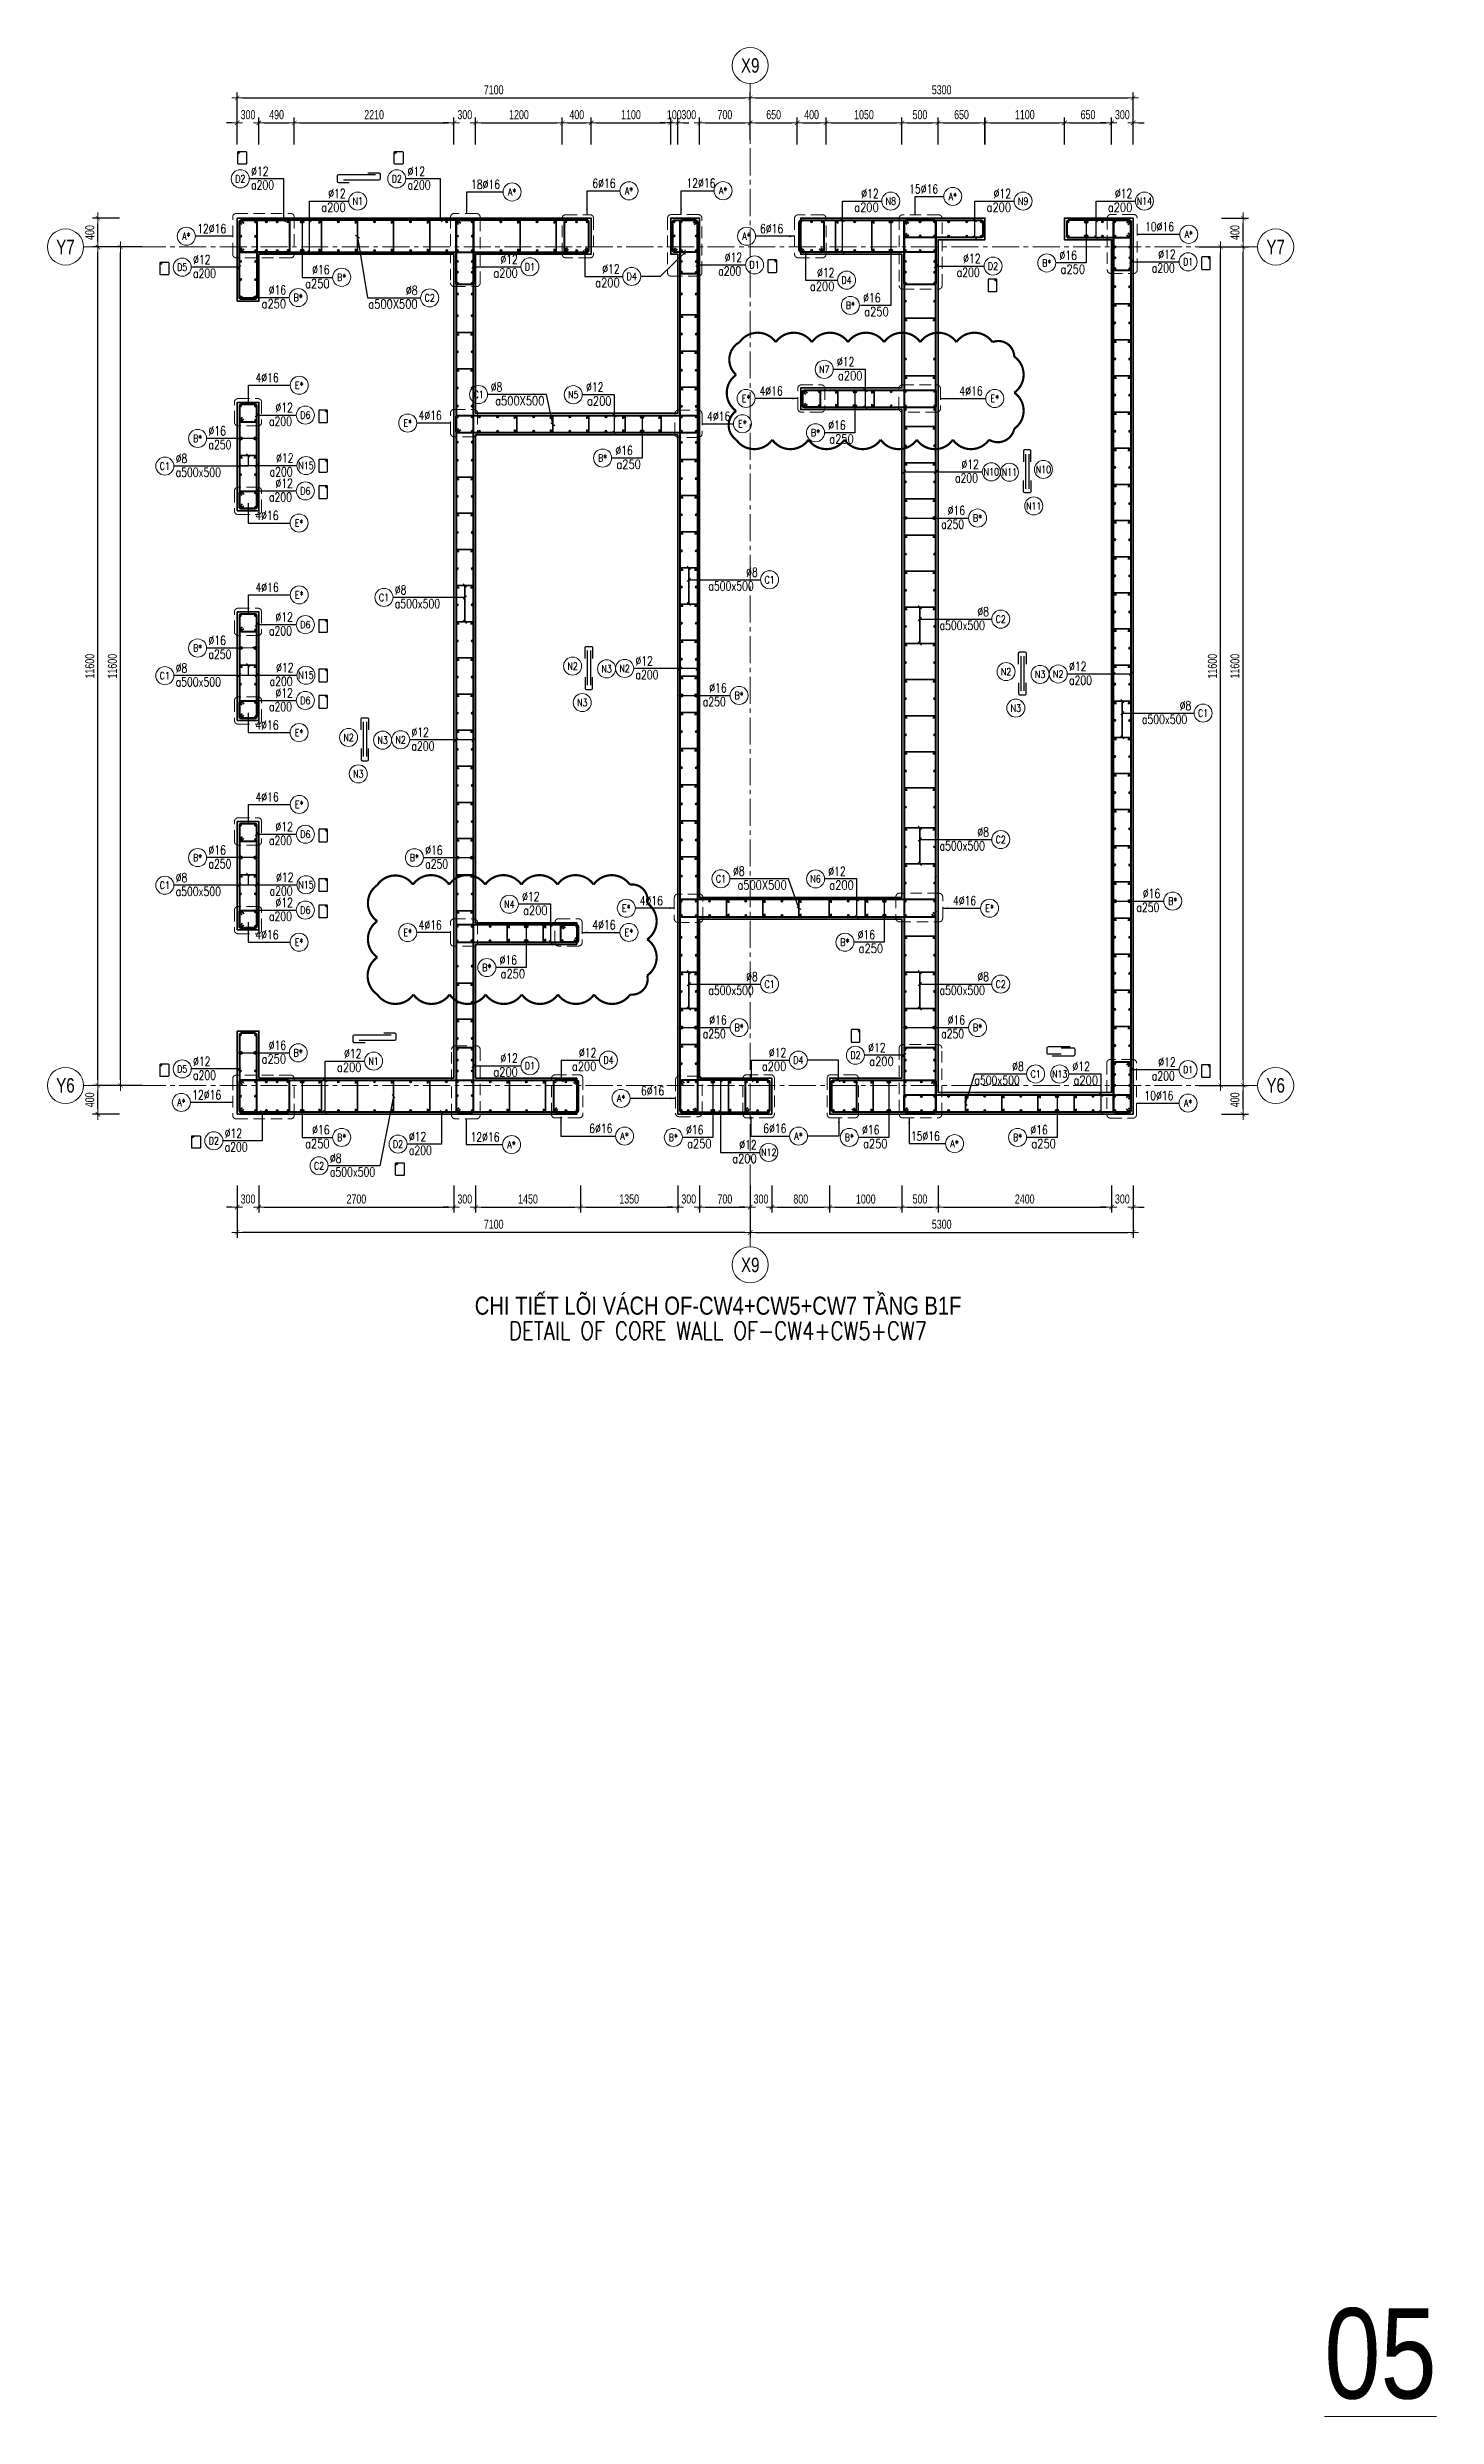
# Model space of a CAD drawing. Header units: millimetres. Extents: x 931337 to 1117500, y 19732 to 157199.
# Drawn here: x 1035905 to 1055133, y 86620 to 119401 of the extents above; entities that cross this region are included whole.
import ezdxf
from ezdxf.enums import TextEntityAlignment as Align

# ---------------------------------------------------------------- set-up
doc = ezdxf.new("R2010")
doc.units = ezdxf.units.MM
doc.header["$MEASUREMENT"] = 0
for name, pattern in [('HIDDEN', [9.525, 6.35, -3.175]), ('HIDDEN2', [4.7625, 3.175, -1.5875]), ('OF_Grid_1$0$CENTER2', [1.125, 0.75, -0.125, 0.125, -0.125])]:
    doc.linetypes.add(name, pattern=pattern)
doc.layers.get('0').update_dxf_attribs({"lineweight": 20})
doc.layers.get('Defpoints').update_dxf_attribs({"color": 151, "lineweight": 9})
for name, color, linetype in [('Hidden', 9, 'HIDDEN'), ('Leader', 6, 'Continuous'), ('Ligature', 1, 'Continuous')]:
    doc.layers.add(name, color=color, linetype=linetype)
for name, color, linetype, lineweight in [('KC-LEADER', 153, 'Continuous', 18), ('KC-THEP', 6, 'Continuous', 40), ('NDC_S_ANNO', 7, 'Continuous', 20), ('NDC_S_DIM', 1, 'Continuous', 15), ('NDC_S_ENG TITLE', 3, 'Continuous', 20), ('NDC_S_HIDDEN', 8, 'HIDDEN2', 13), ('NDC_S_LEADER', 1, 'Continuous', 15), ('NDC_S_REBAR', 4, 'Continuous', 35), ('NDC_S_STIRRUP', 4, 'Continuous', 40), ('NDC_S_TEXT SYMBOL', 7, 'Continuous', 20), ('NDC_S_VN TEXT', 7, 'Continuous', 20), ('NDC_S_VN TITLE', 6, 'Continuous', 35), ('NDC_S_WALL', 6, 'Continuous', 35), ('OF_Grid_1$0$NDC_S_AXIS', 5, 'OF_Grid_1$0$CENTER2', 13), ('OF_Grid_1$0$NDC_S_SYMBOL', 1, 'Continuous', 15), ('OF_Grid_1$0$NDC_S_TEXT SYMBOL', 7, 'Continuous', 20)]:
    doc.layers.add(name, color=color, linetype=linetype, lineweight=lineweight)
doc.layers.add('NDC-S-REVC', color=240, linetype='Continuous', lineweight=20, plot=False)
doc.styles.add('ARIAL', font='arial.ttf', dxfattribs={"width": 0.8})
doc.styles.add('NDC_ANNO', font='', dxfattribs={"width": 0.8})
doc.styles.add('NDC_ARIAL', font='arial.ttf', dxfattribs={"width": 0.85})
doc.styles.add('NDC_DIM', font='', dxfattribs={"width": 0.75})
doc.styles.add('NDC_EN TXT', font='romans.shx', dxfattribs={"width": 0.8})
doc.styles.add('NDC_VIE TXT', font='arial.ttf', dxfattribs={"width": 0.8})
doc.styles.add('OF_Grid_1$0$NDC_ANNO', font='', dxfattribs={"width": 0.8})
doc.styles.get('NDC_ANNO').set_extended_font_data('Dotum')
doc.styles.get('NDC_DIM').set_extended_font_data('Dotum')
doc.styles.get('OF_Grid_1$0$NDC_ANNO').set_extended_font_data('Dotum')
doc.dimstyles.new('NDC_1-50', dxfattribs={"dimscale": 50, "dimtxt": 2.5, "dimasz": 1, "dimexe": 1.5, "dimexo": 0, "dimgap": 0.8, "dimtad": 1, "dimdec": 0, "dimdsep": 46, "dimtxsty": 'NDC_ARIAL', "dimblk": 'DIMMARK', "dimcen": 49999.938995, "dimdle": 1.5, "dimclrd": 1, "dimclre": 1, "dimclrt": 3, "dimadec": 0, "dimazin": 0, "dimtfac": 1, "dimtdec": 0, "dimtix": 1, "dimtmove": 2, "dimatfit": 3, "dimfxl": 1, "dimarcsym": 0})
doc.dimstyles.new('NDC_dim_25', dxfattribs={"dimscale": 25, "dimtxt": 2.5, "dimasz": 1.5, "dimexe": 1.5, "dimexo": 2.5, "dimgap": 1, "dimtad": 1, "dimdec": 0, "dimzin": 0, "dimdsep": 46, "dimtxsty": 'NDC_DIM', "dimblk": 'DIMMARK', "dimcen": 0.09, "dimdle": 1.2, "dimclrd": 1, "dimclre": 1, "dimclrt": 3, "dimadec": 0, "dimazin": 0, "dimtfac": 1, "dimtdec": 0, "dimtix": 1, "dimtofl": 0, "dimtmove": 0, "dimatfit": 3, "dimfxl": 6, "dimfxlon": 1, "dimtolj": 1, "dimtzin": 0, "dimarcsym": 0})
doc.dimstyles.new('NDC_dim_30', dxfattribs={"dimscale": 30, "dimtxt": 2.5, "dimasz": 1.5, "dimexe": 1.5, "dimexo": 2.5, "dimgap": 1, "dimtad": 1, "dimdec": 0, "dimzin": 0, "dimdsep": 46, "dimtxsty": 'NDC_DIM', "dimblk": 'DIMMARK', "dimcen": 0.09, "dimdle": 1.2, "dimclrd": 1, "dimclre": 1, "dimclrt": 3, "dimadec": 0, "dimazin": 0, "dimtfac": 1, "dimtdec": 0, "dimtix": 1, "dimtofl": 0, "dimtmove": 0, "dimatfit": 3, "dimfxl": 6, "dimfxlon": 1, "dimtolj": 1, "dimtzin": 0, "dimarcsym": 0})
doc.dimstyles.new('NDC_dim_50', dxfattribs={"dimscale": 50, "dimtxt": 2.5, "dimasz": 1.5, "dimexe": 1.5, "dimexo": 2.5, "dimgap": 1, "dimtad": 1, "dimdec": 0, "dimzin": 0, "dimdsep": 46, "dimtxsty": 'NDC_DIM', "dimblk": 'DIMMARK', "dimcen": 0.09, "dimdle": 1.2, "dimclrd": 1, "dimclre": 1, "dimclrt": 3, "dimadec": 0, "dimazin": 0, "dimtfac": 1, "dimtdec": 0, "dimtix": 1, "dimtofl": 0, "dimtmove": 0, "dimatfit": 3, "dimfxl": 6, "dimfxlon": 1, "dimtolj": 1, "dimtzin": 0, "dimarcsym": 0})

msp = doc.modelspace()

# ---------------------------------------------------------------- texts
at = {"layer": 'NDC_S_VN TEXT', "style": 'ARIAL', "width": 0.8}
msp.add_text('%%U05', height=1250, dxfattribs=at).set_placement((1053579.384, 86869.725))
at = {"layer": 'NDC_S_VN TEXT', "color": 7, "style": 'NDC_EN TXT', "width": 0.8}
for tag, p in [('N11', (1049220.065, 113522.776)), ('N10', (1049691.034, 113560.936)), ('N11', (1049556.586, 113055.933)), ('N2', (1043173.636, 110840.347)), ('N3', (1043644.605, 110802.187)), ('N2', (1049174.436, 110763.723)), ('N3', (1049645.405, 110725.563)), ('N3', (1043308.084, 110335.344)), ('N3', (1049308.884, 110258.72)), ('N2', (1040073.636, 109853.41)), ('N3', (1040544.605, 109815.251)), ('N3', (1040208.084, 109348.408))]:
    msp.add_attdef(tag, text='3', height=100, dxfattribs=at).set_placement(p, align=Align.MIDDLE)

# ---------------------------------------------------------------- blocks, each defined once
blk = doc.blocks.new('Drawing name_symbol')
at = {"layer": 'NDC_S_ENG TITLE', "style": 'NDC_EN TXT', "width": 0.8}
blk.add_attdef('SECTDET1', text='', height=5, dxfattribs=at).set_placement((0, 1.01), align=Align.CENTER)
at = {"layer": 'NDC_S_TEXT SYMBOL', "lineweight": 25, "style": 'NDC_ANNO', "width": 0.8}
blk.add_attdef('SSCALE', text='', height=2.5, dxfattribs=at).set_placement((0, -4), align=Align.CENTER)
at = {"layer": 'NDC_S_VN TITLE', "style": 'NDC_VIE TXT', "width": 0.8}
blk.add_attdef('SECTDET2', text='', height=5, dxfattribs=at).set_placement((0, 7.97), align=Align.CENTER)
blk = doc.blocks.new('THEP')
at = {"layer": 'KC-LEADER', "color": 6}
blk.add_circle((0, 0), 14, dxfattribs=at)
at = {"layer": 'KC-THEP'}
for p, q in [((-14, 0), (14, 0)), ((10, 10), (-10, -10)), ((-10, 10), (10, -10)), ((0, 14), (0, -14))]:
    blk.add_line(p, q, dxfattribs=at)
blk = doc.blocks.new('DIMMARK')
at = {"layer": 'NDC_S_DIM', "color": 1}
blk.add_line((-1.5, 0), (1, 0), dxfattribs=at)
at = {"layer": 'NDC_S_DIM', "color": 2, "const_width": 0.1}
blk.add_lwpolyline([(-0.42, -0.42), (0.42, 0.42)], dxfattribs=at)
blk = doc.blocks.new('*U13')
blk.add_circle((-2.5, 0), 2.5)
at = {"layer": 'NDC_S_VN TEXT', "color": 7, "style": 'NDC_EN TXT', "width": 0.8}
blk.add_attdef('SH2', text='', height=2, dxfattribs=at).set_placement((-2.5, 0), align=Align.MIDDLE)
at = {"layer": 'NDC_S_VN TEXT', "color": 3, "style": 'NDC_EN TXT', "width": 0.75}
blk.add_attdef('DK1', (0.5, 0.85), '', height=2.5, dxfattribs=at)
blk = doc.blocks.new('*U9')
blk.add_circle((2.5, 0), 2.5)
at = {"layer": 'NDC_S_VN TEXT', "color": 3, "style": 'NDC_EN TXT', "width": 0.75}
blk.add_attdef('DK2', text='', height=2.5, dxfattribs=at).set_placement((-0.85, 0.85), align=Align.RIGHT)
at = {"layer": 'NDC_S_VN TEXT', "color": 7, "style": 'NDC_EN TXT', "width": 0.8}
blk.add_attdef('SH3', text='', height=2, dxfattribs=at).set_placement((2.5, 0), align=Align.MIDDLE)
blk = doc.blocks.new('*U10')
blk.add_circle((2.5, 0), 2.5)
at = {"layer": 'NDC_S_VN TEXT', "color": 3, "style": 'NDC_EN TXT'}
for tag, width, p in [('DK2', 0.75, (-0.85, 0.85)), ('KC2', 0.8, (-0.85, -2.97))]:
    blk.add_attdef(tag, text='', height=2.5, dxfattribs=dict(at, width=width)).set_placement(p, align=Align.RIGHT)
at = {"layer": 'NDC_S_VN TEXT', "color": 7, "style": 'NDC_EN TXT', "width": 0.8}
blk.add_attdef('SH3', text='', height=2, dxfattribs=at).set_placement((2.5, 0), align=Align.MIDDLE)
blk = doc.blocks.new('*U12')
blk.add_circle((-2.5, 0), 2.5)
at = {"layer": 'NDC_S_VN TEXT', "color": 7, "style": 'NDC_EN TXT', "width": 0.8}
blk.add_attdef('SH2', text='', height=2, dxfattribs=at).set_placement((-2.5, 0), align=Align.MIDDLE)
at = {"layer": 'NDC_S_VN TEXT', "color": 3, "style": 'NDC_EN TXT', "width": 0.75}
for tag, p in [('DK1', (0.5, 0.85)), ('KC1', (0.5, -2.97))]:
    blk.add_attdef(tag, p, '', height=2.5, dxfattribs=at)
blk = doc.blocks.new('A$C72321851')
at = {"layer": 'Ligature'}
for points in [[(-61, -129), (-61, 171, -0.414214), (-43, 189), (26, 189, -0.414214), (43, 171), (43, -4)], [(-40, -4), (-40, -180, 0.414214), (-22, -197), (47, -197, 0.414214), (65, -180), (65, 121)]]:
    blk.add_lwpolyline(points, format="xyb", dxfattribs=at)
blk = doc.blocks.new('*U11')
blk.add_circle((-2.5, 0), 2.5)
at = {"layer": 'NDC_S_VN TEXT', "color": 7, "style": 'NDC_EN TXT', "width": 0.8}
blk.add_attdef('SH2', text='', height=2, dxfattribs=at).set_placement((-2.5, 0), align=Align.MIDDLE)
at = {"layer": 'NDC_S_VN TEXT', "color": 3, "style": 'NDC_EN TXT', "width": 0.75}
for tag, p in [('DK1', (0.5, 0.85)), ('KC1', (0.5, -2.97))]:
    blk.add_attdef(tag, p, '', height=2.5, dxfattribs=at)
blk = doc.blocks.new('A$C7BC65A55')
at = {"layer": 'Ligature'}
for p, q in [((-15, 372, 0), (-15, 39, 0)), ((15, 372, 0), (15, 39, 0))]:
    blk.add_line(p, q, dxfattribs=at)
for points in [[(-36, 297), (-36, 401, -0.414214), (-24, 413), (24, 413, -0.414214), (36, 401), (36, 297)], [(-36, 117), (-36, 12, 0.414214), (-24, 0), (24, 0, 0.414214), (36, 12), (36, 117)]]:
    blk.add_lwpolyline(points, format="xyb", dxfattribs=at)
blk = doc.blocks.new('*D1055')
at = {"layer": 'Defpoints', "color": 0, "transparency": 16777216}
for p in [(1038532, 104639), (1045632, 103817), (1038532, 103005)]:
    blk.add_point(p, dxfattribs=at)
at = {"layer": 'NDC_S_DIM', "color": 1, "lineweight": -2, "transparency": 16777216}
for p, q in [((1038532, 103305), (1038532, 102930)), ((1045632, 103305), (1045632, 102930)), ((1045557, 103005), (1038607, 103005))]:
    blk.add_line(p, q, dxfattribs=at)
at = {"layer": 'NDC_S_DIM', "color": 1, "lineweight": -2, "transparency": 16777216, "xscale": 75, "yscale": 75, "zscale": 75, "rotation": 180}
blk.add_blockref('DIMMARK', (1038532, 103005), dxfattribs=at)
at = {"layer": 'NDC_S_DIM', "color": 1, "lineweight": -2, "transparency": 16777216, "xscale": 75, "yscale": 75, "zscale": 75}
blk.add_blockref('DIMMARK', (1045632, 103005), dxfattribs=at)
at = {"layer": 'NDC_S_DIM', "color": 3, "transparency": 16777216, "insert": (1042082, 103117), "char_height": 125, "attachment_point": 5, "style": 'NDC_DIM'}
blk.add_mtext('\\A1;7100', dxfattribs=at)
blk = doc.blocks.new('*U1048')
at = {"layer": 'KC-THEP', "rotation": 9.66856443638095}
for p in [(0, 99), (0, -99)]:
    blk.add_blockref('THEP', p, dxfattribs=at)
blk = doc.blocks.new('*U1047')
at = {"layer": 'NDC_S_HIDDEN', "color": 0, "linetype": 'ByBlock', "lineweight": -2, "transparency": 16777216}
for p in [(0, 0), (250, 0), (500, 0), (750, 0), (1000, 0), (1250, 0), (1500, 0), (1750, 0), (2000, 0), (2250, 0), (2500, 0)]:
    blk.add_blockref('*U1048', p, dxfattribs=at)
blk = doc.blocks.new('*U1050')
at = {"layer": 'NDC_S_REBAR'}
blk.add_lwpolyline([(-15, -75), (-15, -100, 1), (15, -100), (15, 100, 1), (-15, 100), (-15, 75)], format="xyb", dxfattribs=at)
blk = doc.blocks.new('*U1049')
at = {"layer": 'NDC_S_HIDDEN', "color": 0, "linetype": 'ByBlock', "lineweight": -2, "transparency": 16777216}
for p in [(0, 0), (500, 0), (1000, 0), (1500, 0), (2000, 0)]:
    blk.add_blockref('*U1050', p, dxfattribs=at)
blk = doc.blocks.new('*U1051')
at = {"layer": 'KC-THEP', "rotation": 9.668564436380946}
blk.add_blockref('THEP', (0, 100), dxfattribs=at)
at = {"layer": 'KC-THEP', "xscale": -1, "rotation": 170.331435563619}
blk.add_blockref('THEP', (0, -100), dxfattribs=at)
blk = doc.blocks.new('*U1054')
at = {"layer": 'NDC_S_HIDDEN', "color": 0, "linetype": 'ByBlock', "lineweight": -2, "transparency": 16777216}
for p in [(0, 0), (250, 0), (500, 0), (750, 0), (1000, 0), (1250, 0)]:
    blk.add_blockref('*U1051', p, dxfattribs=at)
blk = doc.blocks.new('*U1053')
at = {"layer": 'NDC_S_REBAR'}
blk.add_lwpolyline([(-15, -75), (-15, -100, 1), (15, -100), (15, 100, 1), (-15, 100), (-15, 75)], format="xyb", dxfattribs=at)
blk = doc.blocks.new('*U1052')
at = {"layer": 'NDC_S_HIDDEN', "color": 0, "linetype": 'ByBlock', "lineweight": -2, "transparency": 16777216}
for p in [(0, 0), (500, 0)]:
    blk.add_blockref('*U1053', p, dxfattribs=at)
blk = doc.blocks.new('*D1080')
at = {"layer": 'Defpoints', "color": 0, "ltscale": 200, "transparency": 16777216}
for p in [(1038532, 104639), (1038832, 104639), (1038532, 103354)]:
    blk.add_point(p, dxfattribs=at)
at = {"layer": 'NDC_S_DIM', "color": 1, "lineweight": -2, "ltscale": 200, "transparency": 16777216}
for p, q in [((1038532, 103654), (1038532, 103279)), ((1038832, 103654), (1038832, 103279)), ((1038457, 103354), (1038382, 103354)), ((1038907, 103354), (1038982, 103354))]:
    blk.add_line(p, q, dxfattribs=at)
at = {"layer": 'NDC_S_DIM', "color": 1, "lineweight": -2, "ltscale": 200, "transparency": 16777216, "xscale": 75, "yscale": 75, "zscale": 75}
blk.add_blockref('DIMMARK', (1038532, 103354), dxfattribs=at)
at = {"layer": 'NDC_S_DIM', "color": 1, "lineweight": -2, "ltscale": 200, "transparency": 16777216, "xscale": 75, "yscale": 75, "zscale": 75, "rotation": 180}
blk.add_blockref('DIMMARK', (1038832, 103354), dxfattribs=at)
at = {"layer": 'NDC_S_DIM', "color": 3, "ltscale": 200, "transparency": 16777216, "insert": (1038682, 103466), "char_height": 125, "attachment_point": 5, "style": 'NDC_DIM'}
blk.add_mtext('\\A1;300', dxfattribs=at)
blk = doc.blocks.new('*D1081')
at = {"layer": 'Defpoints', "color": 0, "ltscale": 200, "transparency": 16777216}
for p in [(1038832, 118357), (1038532, 117039), (1038832, 116539)]:
    blk.add_point(p, dxfattribs=at)
at = {"layer": 'NDC_S_DIM', "color": 1, "lineweight": -2, "ltscale": 200, "transparency": 16777216}
for p, q in [((1038457, 118357), (1038382, 118357)), ((1038532, 118057), (1038532, 118432)), ((1038832, 118057), (1038832, 118432)), ((1038907, 118357), (1038982, 118357))]:
    blk.add_line(p, q, dxfattribs=at)
at = {"layer": 'NDC_S_DIM', "color": 1, "lineweight": -2, "ltscale": 200, "transparency": 16777216, "xscale": 75, "yscale": 75, "zscale": 75}
blk.add_blockref('DIMMARK', (1038532, 118357), dxfattribs=at)
at = {"layer": 'NDC_S_DIM', "color": 1, "lineweight": -2, "ltscale": 200, "transparency": 16777216, "xscale": 75, "yscale": 75, "zscale": 75, "rotation": 180}
blk.add_blockref('DIMMARK', (1038832, 118357), dxfattribs=at)
at = {"layer": 'NDC_S_DIM', "color": 3, "ltscale": 200, "transparency": 16777216, "insert": (1038682, 118469), "char_height": 125, "attachment_point": 5, "style": 'NDC_DIM'}
blk.add_mtext('\\A1;300', dxfattribs=at)
blk = doc.blocks.new('*D1082')
at = {"layer": 'Defpoints', "color": 0, "ltscale": 200, "transparency": 16777216}
for p in [(1039322, 118357), (1038832, 116539), (1039322, 116353)]:
    blk.add_point(p, dxfattribs=at)
at = {"layer": 'NDC_S_DIM', "color": 1, "lineweight": -2, "ltscale": 200, "transparency": 16777216}
for p, q in [((1038832, 118057), (1038832, 118432)), ((1038907, 118357), (1039247, 118357)), ((1039322, 118057), (1039322, 118432))]:
    blk.add_line(p, q, dxfattribs=at)
at = {"layer": 'NDC_S_DIM', "color": 1, "lineweight": -2, "ltscale": 200, "transparency": 16777216, "xscale": 75, "yscale": 75, "zscale": 75, "rotation": 180}
blk.add_blockref('DIMMARK', (1038832, 118357), dxfattribs=at)
at = {"layer": 'NDC_S_DIM', "color": 1, "lineweight": -2, "ltscale": 200, "transparency": 16777216, "xscale": 75, "yscale": 75, "zscale": 75}
blk.add_blockref('DIMMARK', (1039322, 118357), dxfattribs=at)
at = {"layer": 'NDC_S_DIM', "color": 3, "ltscale": 200, "transparency": 16777216, "insert": (1039077, 118469), "char_height": 125, "attachment_point": 5, "style": 'NDC_DIM'}
blk.add_mtext('\\A1;490', dxfattribs=at)
blk = doc.blocks.new('*D1083')
at = {"layer": 'Defpoints', "color": 0, "ltscale": 200, "transparency": 16777216}
for p in [(1041532, 118357), (1041532, 116539), (1039322, 116353)]:
    blk.add_point(p, dxfattribs=at)
at = {"layer": 'NDC_S_DIM', "color": 1, "lineweight": -2, "ltscale": 200, "transparency": 16777216}
for p, q in [((1039322, 118057), (1039322, 118432)), ((1039397, 118357), (1041457, 118357)), ((1041532, 118057), (1041532, 118432))]:
    blk.add_line(p, q, dxfattribs=at)
at = {"layer": 'NDC_S_DIM', "color": 1, "lineweight": -2, "ltscale": 200, "transparency": 16777216, "xscale": 75, "yscale": 75, "zscale": 75, "rotation": 180}
blk.add_blockref('DIMMARK', (1039322, 118357), dxfattribs=at)
at = {"layer": 'NDC_S_DIM', "color": 1, "lineweight": -2, "ltscale": 200, "transparency": 16777216, "xscale": 75, "yscale": 75, "zscale": 75}
blk.add_blockref('DIMMARK', (1041532, 118357), dxfattribs=at)
at = {"layer": 'NDC_S_DIM', "color": 3, "ltscale": 200, "transparency": 16777216, "insert": (1040427, 118469), "char_height": 125, "attachment_point": 5, "style": 'NDC_DIM'}
blk.add_mtext('\\A1;2210', dxfattribs=at)
blk = doc.blocks.new('*D1084')
at = {"layer": 'Defpoints', "color": 0, "ltscale": 200, "transparency": 16777216}
for p in [(1041832, 118357), (1041532, 116539), (1041832, 116539)]:
    blk.add_point(p, dxfattribs=at)
at = {"layer": 'NDC_S_DIM', "color": 1, "lineweight": -2, "ltscale": 200, "transparency": 16777216}
for p, q in [((1041457, 118357), (1041382, 118357)), ((1041532, 118057), (1041532, 118432)), ((1041832, 118057), (1041832, 118432)), ((1041907, 118357), (1041982, 118357))]:
    blk.add_line(p, q, dxfattribs=at)
at = {"layer": 'NDC_S_DIM', "color": 1, "lineweight": -2, "ltscale": 200, "transparency": 16777216, "xscale": 75, "yscale": 75, "zscale": 75}
blk.add_blockref('DIMMARK', (1041532, 118357), dxfattribs=at)
at = {"layer": 'NDC_S_DIM', "color": 1, "lineweight": -2, "ltscale": 200, "transparency": 16777216, "xscale": 75, "yscale": 75, "zscale": 75, "rotation": 180}
blk.add_blockref('DIMMARK', (1041832, 118357), dxfattribs=at)
at = {"layer": 'NDC_S_DIM', "color": 3, "ltscale": 200, "transparency": 16777216, "insert": (1041682, 118469), "char_height": 125, "attachment_point": 5, "style": 'NDC_DIM'}
blk.add_mtext('\\A1;300', dxfattribs=at)
blk = doc.blocks.new('*D1085')
at = {"layer": 'Defpoints', "color": 0, "ltscale": 200, "transparency": 16777216}
for p in [(1043032, 118357), (1043032, 116825), (1041832, 116539)]:
    blk.add_point(p, dxfattribs=at)
at = {"layer": 'NDC_S_DIM', "color": 1, "lineweight": -2, "ltscale": 200, "transparency": 16777216}
for p, q in [((1041832, 118057), (1041832, 118432)), ((1041907, 118357), (1042957, 118357)), ((1043032, 118057), (1043032, 118432))]:
    blk.add_line(p, q, dxfattribs=at)
at = {"layer": 'NDC_S_DIM', "color": 1, "lineweight": -2, "ltscale": 200, "transparency": 16777216, "xscale": 75, "yscale": 75, "zscale": 75, "rotation": 180}
blk.add_blockref('DIMMARK', (1041832, 118357), dxfattribs=at)
at = {"layer": 'NDC_S_DIM', "color": 1, "lineweight": -2, "ltscale": 200, "transparency": 16777216, "xscale": 75, "yscale": 75, "zscale": 75}
blk.add_blockref('DIMMARK', (1043032, 118357), dxfattribs=at)
at = {"layer": 'NDC_S_DIM', "color": 3, "ltscale": 200, "transparency": 16777216, "insert": (1042432, 118469), "char_height": 125, "attachment_point": 5, "style": 'NDC_DIM'}
blk.add_mtext('\\A1;1200', dxfattribs=at)
blk = doc.blocks.new('*D1086')
at = {"layer": 'Defpoints', "color": 0, "ltscale": 200, "transparency": 16777216}
for p in [(1043432, 118357), (1043032, 116825), (1043432, 116789)]:
    blk.add_point(p, dxfattribs=at)
at = {"layer": 'NDC_S_DIM', "color": 1, "lineweight": -2, "ltscale": 200, "transparency": 16777216}
for p, q in [((1043032, 118057), (1043032, 118432)), ((1043107, 118357), (1043357, 118357)), ((1043432, 118057), (1043432, 118432))]:
    blk.add_line(p, q, dxfattribs=at)
at = {"layer": 'NDC_S_DIM', "color": 1, "lineweight": -2, "ltscale": 200, "transparency": 16777216, "xscale": 75, "yscale": 75, "zscale": 75, "rotation": 180}
blk.add_blockref('DIMMARK', (1043032, 118357), dxfattribs=at)
at = {"layer": 'NDC_S_DIM', "color": 1, "lineweight": -2, "ltscale": 200, "transparency": 16777216, "xscale": 75, "yscale": 75, "zscale": 75}
blk.add_blockref('DIMMARK', (1043432, 118357), dxfattribs=at)
at = {"layer": 'NDC_S_DIM', "color": 3, "ltscale": 200, "transparency": 16777216, "insert": (1043232, 118469), "char_height": 125, "attachment_point": 5, "style": 'NDC_DIM'}
blk.add_mtext('\\A1;400', dxfattribs=at)
blk = doc.blocks.new('*D1087')
at = {"layer": 'Defpoints', "color": 0, "ltscale": 200, "transparency": 16777216}
for p in [(1044532, 118357), (1043432, 116789), (1044532, 116682)]:
    blk.add_point(p, dxfattribs=at)
at = {"layer": 'NDC_S_DIM', "color": 1, "lineweight": -2, "ltscale": 200, "transparency": 16777216}
for p, q in [((1043432, 118057), (1043432, 118432)), ((1043507, 118357), (1044457, 118357)), ((1044532, 118057), (1044532, 118432))]:
    blk.add_line(p, q, dxfattribs=at)
at = {"layer": 'NDC_S_DIM', "color": 1, "lineweight": -2, "ltscale": 200, "transparency": 16777216, "xscale": 75, "yscale": 75, "zscale": 75, "rotation": 180}
blk.add_blockref('DIMMARK', (1043432, 118357), dxfattribs=at)
at = {"layer": 'NDC_S_DIM', "color": 1, "lineweight": -2, "ltscale": 200, "transparency": 16777216, "xscale": 75, "yscale": 75, "zscale": 75}
blk.add_blockref('DIMMARK', (1044532, 118357), dxfattribs=at)
at = {"layer": 'NDC_S_DIM', "color": 3, "ltscale": 200, "transparency": 16777216, "insert": (1043982, 118469), "char_height": 125, "attachment_point": 5, "style": 'NDC_DIM'}
blk.add_mtext('\\A1;1100', dxfattribs=at)
blk = doc.blocks.new('*D1088')
at = {"layer": 'Defpoints', "color": 0, "ltscale": 200, "transparency": 16777216}
for p in [(1044632, 118357), (1044532, 116682), (1044632, 116539)]:
    blk.add_point(p, dxfattribs=at)
at = {"layer": 'NDC_S_DIM', "color": 1, "lineweight": -2, "ltscale": 200, "transparency": 16777216}
for p, q in [((1044457, 118357), (1044382, 118357)), ((1044532, 118057), (1044532, 118432)), ((1044632, 118057), (1044632, 118432)), ((1044707, 118357), (1044782, 118357))]:
    blk.add_line(p, q, dxfattribs=at)
at = {"layer": 'NDC_S_DIM', "color": 1, "lineweight": -2, "ltscale": 200, "transparency": 16777216, "xscale": 75, "yscale": 75, "zscale": 75}
blk.add_blockref('DIMMARK', (1044532, 118357), dxfattribs=at)
at = {"layer": 'NDC_S_DIM', "color": 1, "lineweight": -2, "ltscale": 200, "transparency": 16777216, "xscale": 75, "yscale": 75, "zscale": 75, "rotation": 180}
blk.add_blockref('DIMMARK', (1044632, 118357), dxfattribs=at)
at = {"layer": 'NDC_S_DIM', "color": 3, "ltscale": 200, "transparency": 16777216, "insert": (1044582, 118469), "char_height": 125, "attachment_point": 5, "style": 'NDC_DIM'}
blk.add_mtext('\\A1;100', dxfattribs=at)
blk = doc.blocks.new('*D1089')
at = {"layer": 'Defpoints', "color": 0, "ltscale": 200, "transparency": 16777216}
for p in [(1044932, 118357), (1044632, 116539), (1044932, 116539)]:
    blk.add_point(p, dxfattribs=at)
at = {"layer": 'NDC_S_DIM', "color": 1, "lineweight": -2, "ltscale": 200, "transparency": 16777216}
for p, q in [((1044557, 118357), (1044482, 118357)), ((1044632, 118057), (1044632, 118432)), ((1044932, 118057), (1044932, 118432)), ((1045007, 118357), (1045082, 118357))]:
    blk.add_line(p, q, dxfattribs=at)
at = {"layer": 'NDC_S_DIM', "color": 1, "lineweight": -2, "ltscale": 200, "transparency": 16777216, "xscale": 75, "yscale": 75, "zscale": 75}
blk.add_blockref('DIMMARK', (1044632, 118357), dxfattribs=at)
at = {"layer": 'NDC_S_DIM', "color": 1, "lineweight": -2, "ltscale": 200, "transparency": 16777216, "xscale": 75, "yscale": 75, "zscale": 75, "rotation": 180}
blk.add_blockref('DIMMARK', (1044932, 118357), dxfattribs=at)
at = {"layer": 'NDC_S_DIM', "color": 3, "ltscale": 200, "transparency": 16777216, "insert": (1044782, 118469), "char_height": 125, "attachment_point": 5, "style": 'NDC_DIM'}
blk.add_mtext('\\A1;300', dxfattribs=at)
blk = doc.blocks.new('*D1090')
at = {"layer": 'Defpoints', "color": 0, "ltscale": 200, "transparency": 16777216}
for p in [(1046682, 118357), (1046682, 116722), (1046282, 116690)]:
    blk.add_point(p, dxfattribs=at)
at = {"layer": 'NDC_S_DIM', "color": 1, "lineweight": -2, "ltscale": 200, "transparency": 16777216}
for p, q in [((1046282, 118057), (1046282, 118432)), ((1046357, 118357), (1046607, 118357)), ((1046682, 118057), (1046682, 118432))]:
    blk.add_line(p, q, dxfattribs=at)
at = {"layer": 'NDC_S_DIM', "color": 1, "lineweight": -2, "ltscale": 200, "transparency": 16777216, "xscale": 75, "yscale": 75, "zscale": 75, "rotation": 180}
blk.add_blockref('DIMMARK', (1046282, 118357), dxfattribs=at)
at = {"layer": 'NDC_S_DIM', "color": 1, "lineweight": -2, "ltscale": 200, "transparency": 16777216, "xscale": 75, "yscale": 75, "zscale": 75}
blk.add_blockref('DIMMARK', (1046682, 118357), dxfattribs=at)
at = {"layer": 'NDC_S_DIM', "color": 3, "ltscale": 200, "transparency": 16777216, "insert": (1046482, 118469), "char_height": 125, "attachment_point": 5, "style": 'NDC_DIM'}
blk.add_mtext('\\A1;400', dxfattribs=at)
blk = doc.blocks.new('*D1091')
at = {"layer": 'Defpoints', "color": 0, "ltscale": 200, "transparency": 16777216}
for p in [(1047732, 118357), (1046682, 116722), (1047732, 116539)]:
    blk.add_point(p, dxfattribs=at)
at = {"layer": 'NDC_S_DIM', "color": 1, "lineweight": -2, "ltscale": 200, "transparency": 16777216}
for p, q in [((1046682, 118057), (1046682, 118432)), ((1046757, 118357), (1047657, 118357)), ((1047732, 118057), (1047732, 118432))]:
    blk.add_line(p, q, dxfattribs=at)
at = {"layer": 'NDC_S_DIM', "color": 1, "lineweight": -2, "ltscale": 200, "transparency": 16777216, "xscale": 75, "yscale": 75, "zscale": 75, "rotation": 180}
blk.add_blockref('DIMMARK', (1046682, 118357), dxfattribs=at)
at = {"layer": 'NDC_S_DIM', "color": 1, "lineweight": -2, "ltscale": 200, "transparency": 16777216, "xscale": 75, "yscale": 75, "zscale": 75}
blk.add_blockref('DIMMARK', (1047732, 118357), dxfattribs=at)
at = {"layer": 'NDC_S_DIM', "color": 3, "ltscale": 200, "transparency": 16777216, "insert": (1047207, 118469), "char_height": 125, "attachment_point": 5, "style": 'NDC_DIM'}
blk.add_mtext('\\A1;1050', dxfattribs=at)
blk = doc.blocks.new('*D1092')
at = {"layer": 'Defpoints', "color": 0, "ltscale": 200, "transparency": 16777216}
for p in [(1048232, 118357), (1048232, 116739), (1047732, 116539)]:
    blk.add_point(p, dxfattribs=at)
at = {"layer": 'NDC_S_DIM', "color": 1, "lineweight": -2, "ltscale": 200, "transparency": 16777216}
for p, q in [((1047732, 118057), (1047732, 118432)), ((1047807, 118357), (1048157, 118357)), ((1048232, 118057), (1048232, 118432))]:
    blk.add_line(p, q, dxfattribs=at)
at = {"layer": 'NDC_S_DIM', "color": 1, "lineweight": -2, "ltscale": 200, "transparency": 16777216, "xscale": 75, "yscale": 75, "zscale": 75, "rotation": 180}
blk.add_blockref('DIMMARK', (1047732, 118357), dxfattribs=at)
at = {"layer": 'NDC_S_DIM', "color": 1, "lineweight": -2, "ltscale": 200, "transparency": 16777216, "xscale": 75, "yscale": 75, "zscale": 75}
blk.add_blockref('DIMMARK', (1048232, 118357), dxfattribs=at)
at = {"layer": 'NDC_S_DIM', "color": 3, "ltscale": 200, "transparency": 16777216, "insert": (1047982, 118469), "char_height": 125, "attachment_point": 5, "style": 'NDC_DIM'}
blk.add_mtext('\\A1;500', dxfattribs=at)
blk = doc.blocks.new('*D1093')
at = {"layer": 'Defpoints', "color": 0, "ltscale": 200, "transparency": 16777216}
for p in [(1048882, 118357), (1048232, 116739), (1048882, 116739)]:
    blk.add_point(p, dxfattribs=at)
at = {"layer": 'NDC_S_DIM', "color": 1, "lineweight": -2, "ltscale": 200, "transparency": 16777216}
for p, q in [((1048232, 118057), (1048232, 118432)), ((1048307, 118357), (1048807, 118357)), ((1048882, 118057), (1048882, 118432))]:
    blk.add_line(p, q, dxfattribs=at)
at = {"layer": 'NDC_S_DIM', "color": 1, "lineweight": -2, "ltscale": 200, "transparency": 16777216, "xscale": 75, "yscale": 75, "zscale": 75, "rotation": 180}
blk.add_blockref('DIMMARK', (1048232, 118357), dxfattribs=at)
at = {"layer": 'NDC_S_DIM', "color": 1, "lineweight": -2, "ltscale": 200, "transparency": 16777216, "xscale": 75, "yscale": 75, "zscale": 75}
blk.add_blockref('DIMMARK', (1048882, 118357), dxfattribs=at)
at = {"layer": 'NDC_S_DIM', "color": 3, "ltscale": 200, "transparency": 16777216, "insert": (1048557, 118469), "char_height": 125, "attachment_point": 5, "style": 'NDC_DIM'}
blk.add_mtext('\\A1;650', dxfattribs=at)
blk = doc.blocks.new('*D1094')
at = {"layer": 'Defpoints', "color": 0, "ltscale": 200, "transparency": 16777216}
for p in [(1049983, 118357), (1048883, 116739), (1049983, 116739)]:
    blk.add_point(p, dxfattribs=at)
at = {"layer": 'NDC_S_DIM', "color": 1, "lineweight": -2, "ltscale": 200, "transparency": 16777216}
for p, q in [((1048883, 118057), (1048883, 118432)), ((1048958, 118357), (1049908, 118357)), ((1049983, 118057), (1049983, 118432))]:
    blk.add_line(p, q, dxfattribs=at)
at = {"layer": 'NDC_S_DIM', "color": 1, "lineweight": -2, "ltscale": 200, "transparency": 16777216, "xscale": 75, "yscale": 75, "zscale": 75, "rotation": 180}
blk.add_blockref('DIMMARK', (1048883, 118357), dxfattribs=at)
at = {"layer": 'NDC_S_DIM', "color": 1, "lineweight": -2, "ltscale": 200, "transparency": 16777216, "xscale": 75, "yscale": 75, "zscale": 75}
blk.add_blockref('DIMMARK', (1049983, 118357), dxfattribs=at)
at = {"layer": 'NDC_S_DIM', "color": 3, "ltscale": 200, "transparency": 16777216, "insert": (1049433, 118469), "char_height": 125, "attachment_point": 5, "style": 'NDC_DIM'}
blk.add_mtext('\\A1;1100', dxfattribs=at)
blk = doc.blocks.new('*D1095')
at = {"layer": 'Defpoints', "color": 0, "ltscale": 200, "transparency": 16777216}
for p in [(1050633, 118357), (1049983, 116739), (1050633, 116739)]:
    blk.add_point(p, dxfattribs=at)
at = {"layer": 'NDC_S_DIM', "color": 1, "lineweight": -2, "ltscale": 200, "transparency": 16777216}
for p, q in [((1049983, 118057), (1049983, 118432)), ((1050058, 118357), (1050558, 118357)), ((1050633, 118057), (1050633, 118432))]:
    blk.add_line(p, q, dxfattribs=at)
at = {"layer": 'NDC_S_DIM', "color": 1, "lineweight": -2, "ltscale": 200, "transparency": 16777216, "xscale": 75, "yscale": 75, "zscale": 75, "rotation": 180}
blk.add_blockref('DIMMARK', (1049983, 118357), dxfattribs=at)
at = {"layer": 'NDC_S_DIM', "color": 1, "lineweight": -2, "ltscale": 200, "transparency": 16777216, "xscale": 75, "yscale": 75, "zscale": 75}
blk.add_blockref('DIMMARK', (1050633, 118357), dxfattribs=at)
at = {"layer": 'NDC_S_DIM', "color": 3, "ltscale": 200, "transparency": 16777216, "insert": (1050308, 118469), "char_height": 125, "attachment_point": 5, "style": 'NDC_DIM'}
blk.add_mtext('\\A1;650', dxfattribs=at)
blk = doc.blocks.new('*D1096')
at = {"layer": 'Defpoints', "color": 0, "ltscale": 200, "transparency": 16777216}
for p in [(1050933, 118357), (1050633, 116739), (1050933, 116739)]:
    blk.add_point(p, dxfattribs=at)
at = {"layer": 'NDC_S_DIM', "color": 1, "lineweight": -2, "ltscale": 200, "transparency": 16777216}
for p, q in [((1050558, 118357), (1050483, 118357)), ((1050633, 118057), (1050633, 118432)), ((1050933, 118057), (1050933, 118432)), ((1051008, 118357), (1051083, 118357))]:
    blk.add_line(p, q, dxfattribs=at)
at = {"layer": 'NDC_S_DIM', "color": 1, "lineweight": -2, "ltscale": 200, "transparency": 16777216, "xscale": 75, "yscale": 75, "zscale": 75}
blk.add_blockref('DIMMARK', (1050633, 118357), dxfattribs=at)
at = {"layer": 'NDC_S_DIM', "color": 1, "lineweight": -2, "ltscale": 200, "transparency": 16777216, "xscale": 75, "yscale": 75, "zscale": 75, "rotation": 180}
blk.add_blockref('DIMMARK', (1050933, 118357), dxfattribs=at)
at = {"layer": 'NDC_S_DIM', "color": 3, "ltscale": 200, "transparency": 16777216, "insert": (1050783, 118469), "char_height": 125, "attachment_point": 5, "style": 'NDC_DIM'}
blk.add_mtext('\\A1;300', dxfattribs=at)
blk = doc.blocks.new('*D1097')
at = {"layer": 'Defpoints', "color": 0, "ltscale": 200, "transparency": 16777216}
for p in [(1045632, 118701), (1038532, 117898), (1045632, 117993)]:
    blk.add_point(p, dxfattribs=at)
at = {"layer": 'NDC_S_DIM', "color": 1, "lineweight": -2, "ltscale": 200, "transparency": 16777216}
for p, q in [((1038532, 118401), (1038532, 118776)), ((1038607, 118701), (1045557, 118701)), ((1045632, 118401), (1045632, 118776))]:
    blk.add_line(p, q, dxfattribs=at)
at = {"layer": 'NDC_S_DIM', "color": 1, "lineweight": -2, "ltscale": 200, "transparency": 16777216, "xscale": 75, "yscale": 75, "zscale": 75, "rotation": 180}
blk.add_blockref('DIMMARK', (1038532, 118701), dxfattribs=at)
at = {"layer": 'NDC_S_DIM', "color": 1, "lineweight": -2, "ltscale": 200, "transparency": 16777216, "xscale": 75, "yscale": 75, "zscale": 75}
blk.add_blockref('DIMMARK', (1045632, 118701), dxfattribs=at)
at = {"layer": 'NDC_S_DIM', "color": 3, "ltscale": 200, "transparency": 16777216, "insert": (1042082, 118813), "char_height": 125, "attachment_point": 5, "style": 'NDC_DIM'}
blk.add_mtext('\\A1;7100', dxfattribs=at)
blk = doc.blocks.new('*U87')
at = {"layer": 'OF_Grid_1$0$NDC_S_SYMBOL'}
blk.add_line((0, 5), (0, 9), dxfattribs=at)
blk.add_circle((0, 0), 5, dxfattribs=at)
at = {"layer": 'OF_Grid_1$0$NDC_S_TEXT SYMBOL', "color": 7, "style": 'OF_Grid_1$0$NDC_ANNO', "width": 0.8}
blk.add_attdef('GRID', text='', height=4, dxfattribs=at).set_placement((0, 0), align=Align.MIDDLE)
blk = doc.blocks.new('*U88')
at = {"layer": 'OF_Grid_1$0$NDC_S_SYMBOL'}
blk.add_line((-5, 0), (-9, 0), dxfattribs=at)
blk.add_circle((0, 0), 5, dxfattribs=at)
at = {"layer": 'OF_Grid_1$0$NDC_S_TEXT SYMBOL', "color": 7, "style": 'OF_Grid_1$0$NDC_ANNO', "width": 0.8}
blk.add_attdef('GRID', text='', height=4, rotation=90, dxfattribs=at).set_placement((0, 0), align=Align.MIDDLE)
blk = doc.blocks.new('*U86')
at = {"layer": 'OF_Grid_1$0$NDC_S_SYMBOL'}
blk.add_line((5, 0), (9, 0), dxfattribs=at)
blk.add_circle((0, 0), 5, dxfattribs=at)
at = {"layer": 'OF_Grid_1$0$NDC_S_TEXT SYMBOL', "color": 7, "style": 'OF_Grid_1$0$NDC_ANNO', "width": 0.8}
blk.add_attdef('GRID', text='', height=4, rotation=270, dxfattribs=at).set_placement((0, 0), align=Align.MIDDLE)
blk = doc.blocks.new('*D1056')
at = {"layer": 'Defpoints', "color": 0, "transparency": 16777216}
for p in [(1036917, 116639), (1039161, 116639), (1039271, 105039)]:
    blk.add_point(p, dxfattribs=at)
at = {"layer": 'NDC_S_DIM', "color": 1, "lineweight": -2, "transparency": 16777216}
for p, q in [((1037217, 116639), (1036842, 116639)), ((1036917, 105114), (1036917, 116564)), ((1037217, 105039), (1036842, 105039))]:
    blk.add_line(p, q, dxfattribs=at)
at = {"layer": 'NDC_S_DIM', "color": 1, "lineweight": -2, "transparency": 16777216, "xscale": 75, "yscale": 75, "zscale": 75}
for p, rotation in [((1036917, 116639), 90), ((1036917, 105039), 270)]:
    blk.add_blockref('DIMMARK', p, dxfattribs=dict(at, rotation=rotation))
at = {"layer": 'NDC_S_DIM', "color": 3, "transparency": 16777216, "insert": (1036805, 110839), "char_height": 125, "attachment_point": 5, "rotation": 90, "style": 'NDC_DIM'}
blk.add_mtext('\\A1;11600', dxfattribs=at)
blk = doc.blocks.new('*D1057')
at = {"layer": 'Defpoints', "color": 0, "ltscale": 200, "transparency": 16777216}
for p in [(1036605, 105039), (1038646, 105039), (1038614, 104639)]:
    blk.add_point(p, dxfattribs=at)
at = {"layer": 'NDC_S_DIM', "color": 1, "lineweight": -2, "ltscale": 200, "transparency": 16777216}
for p, q in [((1036905, 105039), (1036530, 105039)), ((1036605, 104714), (1036605, 104964)), ((1036905, 104639), (1036530, 104639))]:
    blk.add_line(p, q, dxfattribs=at)
at = {"layer": 'NDC_S_DIM', "color": 1, "lineweight": -2, "ltscale": 200, "transparency": 16777216, "xscale": 75, "yscale": 75, "zscale": 75}
for p, rotation in [((1036605, 105039), 90), ((1036605, 104639), 270)]:
    blk.add_blockref('DIMMARK', p, dxfattribs=dict(at, rotation=rotation))
at = {"layer": 'NDC_S_DIM', "color": 3, "ltscale": 200, "transparency": 16777216, "insert": (1036492, 104839), "char_height": 125, "attachment_point": 5, "rotation": 90, "style": 'NDC_DIM'}
blk.add_mtext('\\A1;400', dxfattribs=at)
blk = doc.blocks.new('*D1058')
at = {"layer": 'Defpoints', "color": 0, "ltscale": 200, "transparency": 16777216}
for p in [(1036605, 116639), (1038646, 116639), (1038646, 105039)]:
    blk.add_point(p, dxfattribs=at)
at = {"layer": 'NDC_S_DIM', "color": 1, "lineweight": -2, "ltscale": 200, "transparency": 16777216}
for p, q in [((1036905, 116639), (1036530, 116639)), ((1036605, 105114), (1036605, 116564)), ((1036905, 105039), (1036530, 105039))]:
    blk.add_line(p, q, dxfattribs=at)
at = {"layer": 'NDC_S_DIM', "color": 1, "lineweight": -2, "ltscale": 200, "transparency": 16777216, "xscale": 75, "yscale": 75, "zscale": 75}
for p, rotation in [((1036605, 116639), 90), ((1036605, 105039), 270)]:
    blk.add_blockref('DIMMARK', p, dxfattribs=dict(at, rotation=rotation))
at = {"layer": 'NDC_S_DIM', "color": 3, "ltscale": 200, "transparency": 16777216, "insert": (1036492, 110839), "char_height": 125, "attachment_point": 5, "rotation": 90, "style": 'NDC_DIM'}
blk.add_mtext('\\A1;11600', dxfattribs=at)
blk = doc.blocks.new('*D1059')
at = {"layer": 'Defpoints', "color": 0, "ltscale": 200, "transparency": 16777216}
for p in [(1036605, 117039), (1038532, 117039), (1038646, 116639)]:
    blk.add_point(p, dxfattribs=at)
at = {"layer": 'NDC_S_DIM', "color": 1, "lineweight": -2, "ltscale": 200, "transparency": 16777216}
for p, q in [((1036905, 117039), (1036530, 117039)), ((1036605, 116714), (1036605, 116964)), ((1036905, 116639), (1036530, 116639))]:
    blk.add_line(p, q, dxfattribs=at)
at = {"layer": 'NDC_S_DIM', "color": 1, "lineweight": -2, "ltscale": 200, "transparency": 16777216, "xscale": 75, "yscale": 75, "zscale": 75}
for p, rotation in [((1036605, 117039), 90), ((1036605, 116639), 270)]:
    blk.add_blockref('DIMMARK', p, dxfattribs=dict(at, rotation=rotation))
at = {"layer": 'NDC_S_DIM', "color": 3, "ltscale": 200, "transparency": 16777216, "insert": (1036492, 116839), "char_height": 125, "attachment_point": 5, "rotation": 90, "style": 'NDC_DIM'}
blk.add_mtext('\\A1;400', dxfattribs=at)
blk = doc.blocks.new('*D1060')
at = {"layer": 'Defpoints', "color": 0, "ltscale": 200, "transparency": 16777216}
for p in [(1045632, 118357), (1045632, 117993), (1044932, 116539)]:
    blk.add_point(p, dxfattribs=at)
at = {"layer": 'NDC_S_DIM', "color": 1, "lineweight": -2, "ltscale": 200, "transparency": 16777216}
for p, q in [((1044932, 118057), (1044932, 118432)), ((1045007, 118357), (1045557, 118357)), ((1045632, 118118), (1045632, 118432))]:
    blk.add_line(p, q, dxfattribs=at)
at = {"layer": 'NDC_S_DIM', "color": 1, "lineweight": -2, "ltscale": 200, "transparency": 16777216, "xscale": 75, "yscale": 75, "zscale": 75, "rotation": 180}
blk.add_blockref('DIMMARK', (1044932, 118357), dxfattribs=at)
at = {"layer": 'NDC_S_DIM', "color": 1, "lineweight": -2, "ltscale": 200, "transparency": 16777216, "xscale": 75, "yscale": 75, "zscale": 75}
blk.add_blockref('DIMMARK', (1045632, 118357), dxfattribs=at)
at = {"layer": 'NDC_S_DIM', "color": 3, "ltscale": 200, "transparency": 16777216, "insert": (1045282, 118469), "char_height": 125, "attachment_point": 5, "style": 'NDC_DIM'}
blk.add_mtext('\\A1;700', dxfattribs=at)
blk = doc.blocks.new('*D1061')
at = {"layer": 'Defpoints', "color": 0, "ltscale": 200, "transparency": 16777216}
for p in [(1046282, 118357), (1046282, 118063), (1045632, 117993)]:
    blk.add_point(p, dxfattribs=at)
at = {"layer": 'NDC_S_DIM', "color": 1, "lineweight": -2, "ltscale": 200, "transparency": 16777216}
for p, q in [((1045632, 118118), (1045632, 118432)), ((1045707, 118357), (1046207, 118357)), ((1046282, 118188), (1046282, 118432))]:
    blk.add_line(p, q, dxfattribs=at)
at = {"layer": 'NDC_S_DIM', "color": 1, "lineweight": -2, "ltscale": 200, "transparency": 16777216, "xscale": 75, "yscale": 75, "zscale": 75, "rotation": 180}
blk.add_blockref('DIMMARK', (1045632, 118357), dxfattribs=at)
at = {"layer": 'NDC_S_DIM', "color": 1, "lineweight": -2, "ltscale": 200, "transparency": 16777216, "xscale": 75, "yscale": 75, "zscale": 75}
blk.add_blockref('DIMMARK', (1046282, 118357), dxfattribs=at)
at = {"layer": 'NDC_S_DIM', "color": 3, "ltscale": 200, "transparency": 16777216, "insert": (1045957, 118469), "char_height": 125, "attachment_point": 5, "style": 'NDC_DIM'}
blk.add_mtext('\\A1;650', dxfattribs=at)
blk = doc.blocks.new('*D1062')
at = {"layer": 'Defpoints', "color": 0, "ltscale": 200, "transparency": 16777216}
for p in [(1050932, 118701), (1045632, 117993), (1050932, 117039)]:
    blk.add_point(p, dxfattribs=at)
at = {"layer": 'NDC_S_DIM', "color": 1, "lineweight": -2, "ltscale": 200, "transparency": 16777216}
for p, q in [((1045632, 118401), (1045632, 118776)), ((1045707, 118701), (1050857, 118701)), ((1050932, 118401), (1050932, 118776))]:
    blk.add_line(p, q, dxfattribs=at)
at = {"layer": 'NDC_S_DIM', "color": 1, "lineweight": -2, "ltscale": 200, "transparency": 16777216, "xscale": 75, "yscale": 75, "zscale": 75, "rotation": 180}
blk.add_blockref('DIMMARK', (1045632, 118701), dxfattribs=at)
at = {"layer": 'NDC_S_DIM', "color": 1, "lineweight": -2, "ltscale": 200, "transparency": 16777216, "xscale": 75, "yscale": 75, "zscale": 75}
blk.add_blockref('DIMMARK', (1050932, 118701), dxfattribs=at)
at = {"layer": 'NDC_S_DIM', "color": 3, "ltscale": 200, "transparency": 16777216, "insert": (1048282, 118813), "char_height": 125, "attachment_point": 5, "style": 'NDC_DIM'}
blk.add_mtext('\\A1;5300', dxfattribs=at)
blk = doc.blocks.new('*D1063')
at = {"layer": 'Defpoints', "color": 0, "transparency": 16777216}
for p in [(1050932, 116639), (1052142, 116639), (1050932, 105039)]:
    blk.add_point(p, dxfattribs=at)
at = {"layer": 'NDC_S_DIM', "color": 1, "lineweight": -2, "transparency": 16777216}
for p, q in [((1051842, 116639), (1052217, 116639)), ((1052142, 105114), (1052142, 116564)), ((1051842, 105039), (1052217, 105039))]:
    blk.add_line(p, q, dxfattribs=at)
at = {"layer": 'NDC_S_DIM', "color": 1, "lineweight": -2, "transparency": 16777216, "xscale": 75, "yscale": 75, "zscale": 75}
for p, rotation in [((1052142, 116639), 90), ((1052142, 105039), 270)]:
    blk.add_blockref('DIMMARK', p, dxfattribs=dict(at, rotation=rotation))
at = {"layer": 'NDC_S_DIM', "color": 3, "transparency": 16777216, "insert": (1052030, 110839), "char_height": 125, "attachment_point": 5, "rotation": 90, "style": 'NDC_DIM'}
blk.add_mtext('\\A1;11600', dxfattribs=at)
blk = doc.blocks.new('*D1064')
at = {"layer": 'Defpoints', "color": 0, "ltscale": 200, "transparency": 16777216}
for p in [(1050932, 105039), (1052455, 105039), (1050932, 104639)]:
    blk.add_point(p, dxfattribs=at)
at = {"layer": 'NDC_S_DIM', "color": 1, "lineweight": -2, "ltscale": 200, "transparency": 16777216}
for p, q in [((1052155, 105039), (1052530, 105039)), ((1052455, 104714), (1052455, 104964)), ((1052155, 104639), (1052530, 104639))]:
    blk.add_line(p, q, dxfattribs=at)
at = {"layer": 'NDC_S_DIM', "color": 1, "lineweight": -2, "ltscale": 200, "transparency": 16777216, "xscale": 75, "yscale": 75, "zscale": 75}
for p, rotation in [((1052455, 105039), 90), ((1052455, 104639), 270)]:
    blk.add_blockref('DIMMARK', p, dxfattribs=dict(at, rotation=rotation))
at = {"layer": 'NDC_S_DIM', "color": 3, "ltscale": 200, "transparency": 16777216, "insert": (1052342, 104839), "char_height": 125, "attachment_point": 5, "rotation": 90, "style": 'NDC_DIM'}
blk.add_mtext('\\A1;400', dxfattribs=at)
blk = doc.blocks.new('*D1065')
at = {"layer": 'Defpoints', "color": 0, "ltscale": 200, "transparency": 16777216}
for p in [(1050932, 116639), (1052455, 116639), (1050932, 105039)]:
    blk.add_point(p, dxfattribs=at)
at = {"layer": 'NDC_S_DIM', "color": 1, "lineweight": -2, "ltscale": 200, "transparency": 16777216}
for p, q in [((1052155, 116639), (1052530, 116639)), ((1052455, 105114), (1052455, 116564)), ((1052155, 105039), (1052530, 105039))]:
    blk.add_line(p, q, dxfattribs=at)
at = {"layer": 'NDC_S_DIM', "color": 1, "lineweight": -2, "ltscale": 200, "transparency": 16777216, "xscale": 75, "yscale": 75, "zscale": 75}
for p, rotation in [((1052455, 116639), 90), ((1052455, 105039), 270)]:
    blk.add_blockref('DIMMARK', p, dxfattribs=dict(at, rotation=rotation))
at = {"layer": 'NDC_S_DIM', "color": 3, "ltscale": 200, "transparency": 16777216, "insert": (1052342, 110839), "char_height": 125, "attachment_point": 5, "rotation": 90, "style": 'NDC_DIM'}
blk.add_mtext('\\A1;11600', dxfattribs=at)
blk = doc.blocks.new('*D1066')
at = {"layer": 'Defpoints', "color": 0, "ltscale": 200, "transparency": 16777216}
for p in [(1050932, 117039), (1052455, 117039), (1050932, 116639)]:
    blk.add_point(p, dxfattribs=at)
at = {"layer": 'NDC_S_DIM', "color": 1, "lineweight": -2, "ltscale": 200, "transparency": 16777216}
for p, q in [((1052155, 117039), (1052530, 117039)), ((1052455, 116714), (1052455, 116964)), ((1052155, 116639), (1052530, 116639))]:
    blk.add_line(p, q, dxfattribs=at)
at = {"layer": 'NDC_S_DIM', "color": 1, "lineweight": -2, "ltscale": 200, "transparency": 16777216, "xscale": 75, "yscale": 75, "zscale": 75}
for p, rotation in [((1052455, 117039), 90), ((1052455, 116639), 270)]:
    blk.add_blockref('DIMMARK', p, dxfattribs=dict(at, rotation=rotation))
at = {"layer": 'NDC_S_DIM', "color": 3, "ltscale": 200, "transparency": 16777216, "insert": (1052342, 116839), "char_height": 125, "attachment_point": 5, "rotation": 90, "style": 'NDC_DIM'}
blk.add_mtext('\\A1;400', dxfattribs=at)
blk = doc.blocks.new('*D1067')
at = {"layer": 'Defpoints', "color": 0, "ltscale": 200, "transparency": 16777216}
for p in [(1041532, 105139), (1038832, 104639), (1041532, 103354)]:
    blk.add_point(p, dxfattribs=at)
at = {"layer": 'NDC_S_DIM', "color": 1, "lineweight": -2, "ltscale": 200, "transparency": 16777216}
for p, q in [((1038832, 103654), (1038832, 103279)), ((1041532, 103654), (1041532, 103279)), ((1038907, 103354), (1041457, 103354))]:
    blk.add_line(p, q, dxfattribs=at)
at = {"layer": 'NDC_S_DIM', "color": 1, "lineweight": -2, "ltscale": 200, "transparency": 16777216, "xscale": 75, "yscale": 75, "zscale": 75, "rotation": 180}
blk.add_blockref('DIMMARK', (1038832, 103354), dxfattribs=at)
at = {"layer": 'NDC_S_DIM', "color": 1, "lineweight": -2, "ltscale": 200, "transparency": 16777216, "xscale": 75, "yscale": 75, "zscale": 75}
blk.add_blockref('DIMMARK', (1041532, 103354), dxfattribs=at)
at = {"layer": 'NDC_S_DIM', "color": 3, "ltscale": 200, "transparency": 16777216, "insert": (1040182, 103466), "char_height": 125, "attachment_point": 5, "style": 'NDC_DIM'}
blk.add_mtext('\\A1;2700', dxfattribs=at)
blk = doc.blocks.new('*D1068')
at = {"layer": 'Defpoints', "color": 0, "ltscale": 200, "transparency": 16777216}
for p in [(1041532, 105139), (1041832, 105139), (1041832, 103354)]:
    blk.add_point(p, dxfattribs=at)
at = {"layer": 'NDC_S_DIM', "color": 1, "lineweight": -2, "ltscale": 200, "transparency": 16777216}
for p, q in [((1041532, 103654), (1041532, 103279)), ((1041832, 103654), (1041832, 103279)), ((1041457, 103354), (1041382, 103354)), ((1041907, 103354), (1041982, 103354))]:
    blk.add_line(p, q, dxfattribs=at)
at = {"layer": 'NDC_S_DIM', "color": 1, "lineweight": -2, "ltscale": 200, "transparency": 16777216, "xscale": 75, "yscale": 75, "zscale": 75}
blk.add_blockref('DIMMARK', (1041532, 103354), dxfattribs=at)
at = {"layer": 'NDC_S_DIM', "color": 1, "lineweight": -2, "ltscale": 200, "transparency": 16777216, "xscale": 75, "yscale": 75, "zscale": 75, "rotation": 180}
blk.add_blockref('DIMMARK', (1041832, 103354), dxfattribs=at)
at = {"layer": 'NDC_S_DIM', "color": 3, "ltscale": 200, "transparency": 16777216, "insert": (1041682, 103466), "char_height": 125, "attachment_point": 5, "style": 'NDC_DIM'}
blk.add_mtext('\\A1;300', dxfattribs=at)
blk = doc.blocks.new('*D1069')
at = {"layer": 'Defpoints', "color": 0, "ltscale": 200, "transparency": 16777216}
for p in [(1041832, 105139), (1043282, 105139), (1043282, 103354)]:
    blk.add_point(p, dxfattribs=at)
at = {"layer": 'NDC_S_DIM', "color": 1, "lineweight": -2, "ltscale": 200, "transparency": 16777216}
for p, q in [((1041832, 103654), (1041832, 103279)), ((1043282, 103654), (1043282, 103279)), ((1041907, 103354), (1043207, 103354))]:
    blk.add_line(p, q, dxfattribs=at)
at = {"layer": 'NDC_S_DIM', "color": 1, "lineweight": -2, "ltscale": 200, "transparency": 16777216, "xscale": 75, "yscale": 75, "zscale": 75, "rotation": 180}
blk.add_blockref('DIMMARK', (1041832, 103354), dxfattribs=at)
at = {"layer": 'NDC_S_DIM', "color": 1, "lineweight": -2, "ltscale": 200, "transparency": 16777216, "xscale": 75, "yscale": 75, "zscale": 75}
blk.add_blockref('DIMMARK', (1043282, 103354), dxfattribs=at)
at = {"layer": 'NDC_S_DIM', "color": 3, "ltscale": 200, "transparency": 16777216, "insert": (1042557, 103466), "char_height": 125, "attachment_point": 5, "style": 'NDC_DIM'}
blk.add_mtext('\\A1;1450', dxfattribs=at)
blk = doc.blocks.new('*D1070')
at = {"layer": 'Defpoints', "color": 0, "ltscale": 200, "transparency": 16777216}
for p in [(1043282, 105139), (1044632, 105102), (1044632, 103354)]:
    blk.add_point(p, dxfattribs=at)
at = {"layer": 'NDC_S_DIM', "color": 1, "lineweight": -2, "ltscale": 200, "transparency": 16777216}
for p, q in [((1043282, 103654), (1043282, 103279)), ((1044632, 103654), (1044632, 103279)), ((1043357, 103354), (1044557, 103354))]:
    blk.add_line(p, q, dxfattribs=at)
at = {"layer": 'NDC_S_DIM', "color": 1, "lineweight": -2, "ltscale": 200, "transparency": 16777216, "xscale": 75, "yscale": 75, "zscale": 75, "rotation": 180}
blk.add_blockref('DIMMARK', (1043282, 103354), dxfattribs=at)
at = {"layer": 'NDC_S_DIM', "color": 1, "lineweight": -2, "ltscale": 200, "transparency": 16777216, "xscale": 75, "yscale": 75, "zscale": 75}
blk.add_blockref('DIMMARK', (1044632, 103354), dxfattribs=at)
at = {"layer": 'NDC_S_DIM', "color": 3, "ltscale": 200, "transparency": 16777216, "insert": (1043957, 103466), "char_height": 125, "attachment_point": 5, "style": 'NDC_DIM'}
blk.add_mtext('\\A1;1350', dxfattribs=at)
blk = doc.blocks.new('*D1071')
at = {"layer": 'Defpoints', "color": 0, "ltscale": 200, "transparency": 16777216}
for p in [(1044932, 105254), (1044632, 105102), (1044932, 103354)]:
    blk.add_point(p, dxfattribs=at)
at = {"layer": 'NDC_S_DIM', "color": 1, "lineweight": -2, "ltscale": 200, "transparency": 16777216}
for p, q in [((1044632, 103654), (1044632, 103279)), ((1044932, 103654), (1044932, 103279)), ((1044557, 103354), (1044482, 103354)), ((1045007, 103354), (1045082, 103354))]:
    blk.add_line(p, q, dxfattribs=at)
at = {"layer": 'NDC_S_DIM', "color": 1, "lineweight": -2, "ltscale": 200, "transparency": 16777216, "xscale": 75, "yscale": 75, "zscale": 75}
blk.add_blockref('DIMMARK', (1044632, 103354), dxfattribs=at)
at = {"layer": 'NDC_S_DIM', "color": 1, "lineweight": -2, "ltscale": 200, "transparency": 16777216, "xscale": 75, "yscale": 75, "zscale": 75, "rotation": 180}
blk.add_blockref('DIMMARK', (1044932, 103354), dxfattribs=at)
at = {"layer": 'NDC_S_DIM', "color": 3, "ltscale": 200, "transparency": 16777216, "insert": (1044782, 103466), "char_height": 125, "attachment_point": 5, "style": 'NDC_DIM'}
blk.add_mtext('\\A1;300', dxfattribs=at)
blk = doc.blocks.new('*D1072')
at = {"layer": 'Defpoints', "color": 0, "ltscale": 200, "transparency": 16777216}
for p in [(1044932, 105254), (1045632, 105139), (1045632, 103354)]:
    blk.add_point(p, dxfattribs=at)
at = {"layer": 'NDC_S_DIM', "color": 1, "lineweight": -2, "ltscale": 200, "transparency": 16777216}
for p, q in [((1044932, 103654), (1044932, 103279)), ((1045632, 103654), (1045632, 103279)), ((1045007, 103354), (1045557, 103354))]:
    blk.add_line(p, q, dxfattribs=at)
at = {"layer": 'NDC_S_DIM', "color": 1, "lineweight": -2, "ltscale": 200, "transparency": 16777216, "xscale": 75, "yscale": 75, "zscale": 75, "rotation": 180}
blk.add_blockref('DIMMARK', (1044932, 103354), dxfattribs=at)
at = {"layer": 'NDC_S_DIM', "color": 1, "lineweight": -2, "ltscale": 200, "transparency": 16777216, "xscale": 75, "yscale": 75, "zscale": 75}
blk.add_blockref('DIMMARK', (1045632, 103354), dxfattribs=at)
at = {"layer": 'NDC_S_DIM', "color": 3, "ltscale": 200, "transparency": 16777216, "insert": (1045282, 103466), "char_height": 125, "attachment_point": 5, "style": 'NDC_DIM'}
blk.add_mtext('\\A1;700', dxfattribs=at)
blk = doc.blocks.new('*D1073')
at = {"layer": 'Defpoints', "color": 0, "ltscale": 200, "transparency": 16777216}
for p in [(1045632, 105139), (1045932, 105139), (1045932, 103354)]:
    blk.add_point(p, dxfattribs=at)
at = {"layer": 'NDC_S_DIM', "color": 1, "lineweight": -2, "ltscale": 200, "transparency": 16777216}
for p, q in [((1045632, 103654), (1045632, 103279)), ((1045932, 103654), (1045932, 103279)), ((1045557, 103354), (1045482, 103354)), ((1046007, 103354), (1046082, 103354))]:
    blk.add_line(p, q, dxfattribs=at)
at = {"layer": 'NDC_S_DIM', "color": 1, "lineweight": -2, "ltscale": 200, "transparency": 16777216, "xscale": 75, "yscale": 75, "zscale": 75}
blk.add_blockref('DIMMARK', (1045632, 103354), dxfattribs=at)
at = {"layer": 'NDC_S_DIM', "color": 1, "lineweight": -2, "ltscale": 200, "transparency": 16777216, "xscale": 75, "yscale": 75, "zscale": 75, "rotation": 180}
blk.add_blockref('DIMMARK', (1045932, 103354), dxfattribs=at)
at = {"layer": 'NDC_S_DIM', "color": 3, "ltscale": 200, "transparency": 16777216, "insert": (1045782, 103466), "char_height": 125, "attachment_point": 5, "style": 'NDC_DIM'}
blk.add_mtext('\\A1;300', dxfattribs=at)
blk = doc.blocks.new('*D1074')
at = {"layer": 'Defpoints', "color": 0, "ltscale": 200, "transparency": 16777216}
for p in [(1045932, 105139), (1046732, 105139), (1046732, 103354)]:
    blk.add_point(p, dxfattribs=at)
at = {"layer": 'NDC_S_DIM', "color": 1, "lineweight": -2, "ltscale": 200, "transparency": 16777216}
for p, q in [((1045932, 103654), (1045932, 103279)), ((1046732, 103654), (1046732, 103279)), ((1046007, 103354), (1046657, 103354))]:
    blk.add_line(p, q, dxfattribs=at)
at = {"layer": 'NDC_S_DIM', "color": 1, "lineweight": -2, "ltscale": 200, "transparency": 16777216, "xscale": 75, "yscale": 75, "zscale": 75, "rotation": 180}
blk.add_blockref('DIMMARK', (1045932, 103354), dxfattribs=at)
at = {"layer": 'NDC_S_DIM', "color": 1, "lineweight": -2, "ltscale": 200, "transparency": 16777216, "xscale": 75, "yscale": 75, "zscale": 75}
blk.add_blockref('DIMMARK', (1046732, 103354), dxfattribs=at)
at = {"layer": 'NDC_S_DIM', "color": 3, "ltscale": 200, "transparency": 16777216, "insert": (1046332, 103466), "char_height": 125, "attachment_point": 5, "style": 'NDC_DIM'}
blk.add_mtext('\\A1;800', dxfattribs=at)
blk = doc.blocks.new('*D1075')
at = {"layer": 'Defpoints', "color": 0, "ltscale": 200, "transparency": 16777216}
for p in [(1046732, 105139), (1047732, 105139), (1047732, 103354)]:
    blk.add_point(p, dxfattribs=at)
at = {"layer": 'NDC_S_DIM', "color": 1, "lineweight": -2, "ltscale": 200, "transparency": 16777216}
for p, q in [((1046732, 103654), (1046732, 103279)), ((1047732, 103654), (1047732, 103279)), ((1046807, 103354), (1047657, 103354))]:
    blk.add_line(p, q, dxfattribs=at)
at = {"layer": 'NDC_S_DIM', "color": 1, "lineweight": -2, "ltscale": 200, "transparency": 16777216, "xscale": 75, "yscale": 75, "zscale": 75, "rotation": 180}
blk.add_blockref('DIMMARK', (1046732, 103354), dxfattribs=at)
at = {"layer": 'NDC_S_DIM', "color": 1, "lineweight": -2, "ltscale": 200, "transparency": 16777216, "xscale": 75, "yscale": 75, "zscale": 75}
blk.add_blockref('DIMMARK', (1047732, 103354), dxfattribs=at)
at = {"layer": 'NDC_S_DIM', "color": 3, "ltscale": 200, "transparency": 16777216, "insert": (1047232, 103466), "char_height": 125, "attachment_point": 5, "style": 'NDC_DIM'}
blk.add_mtext('\\A1;1000', dxfattribs=at)
blk = doc.blocks.new('*D1076')
at = {"layer": 'Defpoints', "color": 0, "ltscale": 200, "transparency": 16777216}
for p in [(1047732, 105139), (1048232, 105139), (1048232, 103354)]:
    blk.add_point(p, dxfattribs=at)
at = {"layer": 'NDC_S_DIM', "color": 1, "lineweight": -2, "ltscale": 200, "transparency": 16777216}
for p, q in [((1047732, 103654), (1047732, 103279)), ((1048232, 103654), (1048232, 103279)), ((1047807, 103354), (1048157, 103354))]:
    blk.add_line(p, q, dxfattribs=at)
at = {"layer": 'NDC_S_DIM', "color": 1, "lineweight": -2, "ltscale": 200, "transparency": 16777216, "xscale": 75, "yscale": 75, "zscale": 75, "rotation": 180}
blk.add_blockref('DIMMARK', (1047732, 103354), dxfattribs=at)
at = {"layer": 'NDC_S_DIM', "color": 1, "lineweight": -2, "ltscale": 200, "transparency": 16777216, "xscale": 75, "yscale": 75, "zscale": 75}
blk.add_blockref('DIMMARK', (1048232, 103354), dxfattribs=at)
at = {"layer": 'NDC_S_DIM', "color": 3, "ltscale": 200, "transparency": 16777216, "insert": (1047982, 103466), "char_height": 125, "attachment_point": 5, "style": 'NDC_DIM'}
blk.add_mtext('\\A1;500', dxfattribs=at)
blk = doc.blocks.new('*D1077')
at = {"layer": 'Defpoints', "color": 0, "ltscale": 200, "transparency": 16777216}
for p in [(1048232, 105139), (1050632, 104939), (1050632, 103354)]:
    blk.add_point(p, dxfattribs=at)
at = {"layer": 'NDC_S_DIM', "color": 1, "lineweight": -2, "ltscale": 200, "transparency": 16777216}
for p, q in [((1048232, 103654), (1048232, 103279)), ((1050632, 103654), (1050632, 103279)), ((1048307, 103354), (1050557, 103354))]:
    blk.add_line(p, q, dxfattribs=at)
at = {"layer": 'NDC_S_DIM', "color": 1, "lineweight": -2, "ltscale": 200, "transparency": 16777216, "xscale": 75, "yscale": 75, "zscale": 75, "rotation": 180}
blk.add_blockref('DIMMARK', (1048232, 103354), dxfattribs=at)
at = {"layer": 'NDC_S_DIM', "color": 1, "lineweight": -2, "ltscale": 200, "transparency": 16777216, "xscale": 75, "yscale": 75, "zscale": 75}
blk.add_blockref('DIMMARK', (1050632, 103354), dxfattribs=at)
at = {"layer": 'NDC_S_DIM', "color": 3, "ltscale": 200, "transparency": 16777216, "insert": (1049432, 103466), "char_height": 125, "attachment_point": 5, "style": 'NDC_DIM'}
blk.add_mtext('\\A1;2400', dxfattribs=at)
blk = doc.blocks.new('*D1078')
at = {"layer": 'Defpoints', "color": 0, "ltscale": 200, "transparency": 16777216}
for p in [(1050633, 104939), (1050933, 104962), (1050933, 103354)]:
    blk.add_point(p, dxfattribs=at)
at = {"layer": 'NDC_S_DIM', "color": 1, "lineweight": -2, "ltscale": 200, "transparency": 16777216}
for p, q in [((1050633, 103654), (1050633, 103279)), ((1050933, 103654), (1050933, 103279)), ((1050558, 103354), (1050483, 103354)), ((1051008, 103354), (1051083, 103354))]:
    blk.add_line(p, q, dxfattribs=at)
at = {"layer": 'NDC_S_DIM', "color": 1, "lineweight": -2, "ltscale": 200, "transparency": 16777216, "xscale": 75, "yscale": 75, "zscale": 75}
blk.add_blockref('DIMMARK', (1050633, 103354), dxfattribs=at)
at = {"layer": 'NDC_S_DIM', "color": 1, "lineweight": -2, "ltscale": 200, "transparency": 16777216, "xscale": 75, "yscale": 75, "zscale": 75, "rotation": 180}
blk.add_blockref('DIMMARK', (1050933, 103354), dxfattribs=at)
at = {"layer": 'NDC_S_DIM', "color": 3, "ltscale": 200, "transparency": 16777216, "insert": (1050783, 103466), "char_height": 125, "attachment_point": 5, "style": 'NDC_DIM'}
blk.add_mtext('\\A1;300', dxfattribs=at)
blk = doc.blocks.new('*D1079')
at = {"layer": 'Defpoints', "color": 0, "ltscale": 200, "transparency": 16777216}
for p in [(1050933, 104639), (1045633, 103817), (1050933, 103005)]:
    blk.add_point(p, dxfattribs=at)
at = {"layer": 'NDC_S_DIM', "color": 1, "lineweight": -2, "ltscale": 200, "transparency": 16777216}
for p, q in [((1045633, 103305), (1045633, 102930)), ((1050933, 103305), (1050933, 102930)), ((1045708, 103005), (1050858, 103005))]:
    blk.add_line(p, q, dxfattribs=at)
at = {"layer": 'NDC_S_DIM', "color": 1, "lineweight": -2, "ltscale": 200, "transparency": 16777216, "xscale": 75, "yscale": 75, "zscale": 75, "rotation": 180}
blk.add_blockref('DIMMARK', (1045633, 103005), dxfattribs=at)
at = {"layer": 'NDC_S_DIM', "color": 1, "lineweight": -2, "ltscale": 200, "transparency": 16777216, "xscale": 75, "yscale": 75, "zscale": 75}
blk.add_blockref('DIMMARK', (1050933, 103005), dxfattribs=at)
at = {"layer": 'NDC_S_DIM', "color": 3, "ltscale": 200, "transparency": 16777216, "insert": (1048283, 103117), "char_height": 125, "attachment_point": 5, "style": 'NDC_DIM'}
blk.add_mtext('\\A1;5300', dxfattribs=at)

# ---------------------------------------------------------------- dimensions: what is measured, and where the dimension line sits
at = {"layer": 'NDC_S_DIM', "ltscale": 200}
for base, p1, p2, picture, middle in [((1045631.735, 118700.803), (1038531.935, 117897.832), (1045631.735, 117993.099), '*D1097', (1042081.835, 118813.388)), ((1050931.735, 118700.803), (1045631.735, 117993.099), (1050931.735, 117039.057), '*D1062', (1048281.735, 118813.388)), ((1038831.935, 118356.809), (1038531.935, 117039.057), (1038831.935, 116539.057), '*D1081', (1038681.935, 118469.393)), ((1039321.776, 118356.809), (1038831.935, 116539.057), (1039321.776, 116352.921), '*D1082', (1039076.855, 118469.393)), ((1041531.935, 118356.809), (1039321.776, 116352.921), (1041531.935, 116539.057), '*D1083', (1040426.855, 118469.393)), ((1041831.935, 118356.809), (1041531.935, 116539.057), (1041831.935, 116539.057), '*D1084', (1041681.935, 118469.393)), ((1043031.595, 118356.809), (1041831.935, 116539.057), (1043031.595, 116824.872), '*D1085', (1042431.765, 118469.393)), ((1043431.595, 118356.809), (1043031.595, 116824.872), (1043431.595, 116789.057), '*D1086', (1043231.595, 118469.393)), ((1044531.935, 118356.809), (1043431.595, 116789.057), (1044531.935, 116682.294), '*D1087', (1043981.765, 118469.393)), ((1044631.935, 118356.809), (1044531.935, 116682.294), (1044631.935, 116539.057), '*D1088', (1044581.935, 118469.393)), ((1044931.935, 118356.809), (1044631.935, 116539.057), (1044931.935, 116539.057), '*D1089', (1044781.935, 118469.393)), ((1045631.735, 118356.809), (1044931.935, 116539.057), (1045631.735, 117993.099), '*D1060', (1045281.835, 118469.393)), ((1046281.935, 118356.809), (1045631.735, 117993.099), (1046281.935, 118063.475), '*D1061', (1045956.835, 118469.393)), ((1046681.935, 118356.809), (1046281.935, 116690.116), (1046681.935, 116721.649), '*D1090', (1046481.935, 118469.393)), ((1047731.935, 118356.809), (1046681.935, 116721.649), (1047731.935, 116539.057), '*D1091', (1047206.935, 118469.393)), ((1048231.935, 118356.809), (1047731.935, 116539.057), (1048231.935, 116739.057), '*D1092', (1047981.935, 118469.393)), ((1048881.735, 118356.809), (1048231.935, 116739.057), (1048881.735, 116739.057), '*D1093', (1048556.835, 118469.393)), ((1049982.735, 118356.809), (1048882.735, 116739.057), (1049982.735, 116739.057), '*D1094', (1049432.735, 118469.393)), ((1050632.735, 118356.809), (1049982.735, 116739.057), (1050632.735, 116739.057), '*D1095', (1050307.735, 118469.393)), ((1050932.735, 118356.809), (1050632.735, 116739.057), (1050932.735, 116739.057), '*D1096', (1050782.735, 118469.393))]:
    dim = msp.add_linear_dim(base=base, p1=p1, p2=p2, dimstyle='NDC_dim_50', override={"dimtmove": 1}, dxfattribs=at)
    dim.commit()
    dim.dimension.update_dxf_attribs({"geometry": picture, "text_midpoint": middle})
for base, p1, p2, angle, picture, middle in [((1036604.756, 117039.057), (1038645.823, 116639.057), (1038531.935, 117039.057), 90, '*D1059', (1036492.171, 116839.057)), ((1052455.08, 117039.057), (1050931.735, 116639.057), (1050931.735, 117039.057), 90, '*D1066', (1052342.495, 116839.057)), ((1036604.756, 116639.057), (1038645.92, 105039.311), (1038645.823, 116639.057), 90, '*D1058', (1036492.171, 110839.184)), ((1052455.08, 116639.057), (1050931.735, 105039.311), (1050931.735, 116639.057), 90, '*D1065', (1052342.495, 110839.184)), ((1044931.935, 103353.837), (1044631.935, 105101.846), (1044931.935, 105253.712), 180, '*D1071', (1044781.935, 103466.422)), ((1045631.735, 103353.837), (1044931.935, 105253.712), (1045631.735, 105139.057), 180, '*D1072', (1045281.835, 103466.422)), ((1041531.935, 103353.837), (1038831.935, 104639.057), (1041531.935, 105139.057), 180, '*D1067', (1040181.935, 103466.422)), ((1041831.935, 103353.837), (1041531.935, 105139.057), (1041831.935, 105139.057), 180, '*D1068', (1041681.935, 103466.422)), ((1043281.935, 103353.837), (1041831.935, 105139.057), (1043281.935, 105139.057), 180, '*D1069', (1042556.935, 103466.422)), ((1044631.935, 103353.837), (1043281.935, 105139.057), (1044631.935, 105101.846), 180, '*D1070', (1043956.935, 103466.422)), ((1045931.935, 103353.837), (1045631.735, 105139.057), (1045931.935, 105139.057), 180, '*D1073', (1045781.835, 103466.422)), ((1046731.935, 103353.837), (1045931.935, 105139.057), (1046731.935, 105139.057), 180, '*D1074', (1046331.935, 103466.422)), ((1047731.935, 103353.837), (1046731.935, 105139.057), (1047731.935, 105139.057), 180, '*D1075', (1047231.935, 103466.422)), ((1048231.935, 103353.837), (1047731.935, 105139.057), (1048231.935, 105139.057), 180, '*D1076', (1047981.935, 103466.422)), ((1050631.735, 103353.837), (1048231.935, 105139.057), (1050631.735, 104939.057), 180, '*D1077', (1049431.835, 103466.422)), ((1050932.735, 103353.837), (1050632.735, 104939.057), (1050932.735, 104961.815), 180, '*D1078', (1050782.735, 103466.422)), ((1038531.935, 103353.837), (1038831.935, 104639.057), (1038531.935, 104639.057), 180, '*D1080', (1038681.935, 103466.422)), ((1050932.735, 103004.688), (1045632.735, 103817.493), (1050932.735, 104639.057), 180, '*D1079', (1048282.735, 103117.272))]:
    dim = msp.add_linear_dim(base=base, p1=p1, p2=p2, angle=angle, dimstyle='NDC_dim_50', override={"dimtmove": 1}, dxfattribs=at)
    dim.commit()
    dim.dimension.update_dxf_attribs({"geometry": picture, "text_midpoint": middle})
at = {"layer": 'NDC_S_DIM'}
for base, p1, p2, angle, picture, middle in [((1036917.351, 116639.057), (1039270.572, 105039.057), (1039161.239, 116639.057), 90, '*D1056', (1036804.767, 110839.057)), ((1052142.484, 116639.057), (1050931.735, 105039.057), (1050931.735, 116639.057), 90, '*D1063', (1052029.9, 110839.057)), ((1038531.935, 103004.688), (1045631.735, 103817.493), (1038531.935, 104639.057), 180, '*D1055', (1042081.835, 103117.272))]:
    dim = msp.add_linear_dim(base=base, p1=p1, p2=p2, angle=angle, dimstyle='NDC_dim_50', override={"dimtmove": 1}, dxfattribs=at)
    dim.commit()
    dim.dimension.update_dxf_attribs({"geometry": picture, "text_midpoint": middle})
at = {"layer": 'NDC_S_DIM', "ltscale": 200}
for base, p1, p2, picture, middle in [((1036604.756, 105039.311), (1038614.227, 104639.057), (1038645.92, 105039.311), '*D1057', (1036492.171, 104839.184)), ((1052455.08, 105039.311), (1050931.735, 104639.057), (1050931.735, 105039.311), '*D1064', (1052342.495, 104839.184))]:
    dim = msp.add_linear_dim(base=base, p1=p1, p2=p2, angle=90, dimstyle='NDC_dim_50', dxfattribs=at)
    dim.commit()
    dim.dimension.update_dxf_attribs({"geometry": picture, "text_midpoint": middle})

# ---------------------------------------------------------------- linework, layer by layer
for centre in [(1049220.065, 113522.776), (1049691.034, 113560.936), (1049556.586, 113055.933), (1043173.636, 110840.347), (1043644.605, 110802.187), (1049174.436, 110763.723), (1049645.405, 110725.563), (1043308.084, 110335.344), (1049308.884, 110258.72), (1040073.636, 109853.41), (1040544.605, 109815.251), (1040208.084, 109348.408)]:
    msp.add_circle(centre, 125)
at = {"layer": 'Ligature'}
for points in [[(1038558.716, 117928.903), (1038542.75, 117944.869, -0.668178638), (1038548.523, 117958.807), (1038653.152, 117958.807, -0.414213562), (1038661.317, 117950.642), (1038661.317, 117793.535, -0.414213562), (1038653.152, 117785.37), (1038548.523, 117785.37, -0.414213562), (1038540.358, 117793.535), (1038540.358, 117950.642, -0.668178638), (1038554.297, 117956.416), (1038570.262, 117940.45)], [(1040724.853, 117928.903), (1040708.887, 117944.869, -0.668178638), (1040714.66, 117958.807), (1040819.289, 117958.807, -0.414213562), (1040827.454, 117950.642), (1040827.454, 117793.535, -0.414213562), (1040819.289, 117785.37), (1040714.66, 117785.37, -0.414213562), (1040706.495, 117793.535), (1040706.495, 117950.642, -0.668178638), (1040720.433, 117956.416), (1040736.399, 117940.45)], [(1037483.074, 116398.855), (1037467.108, 116414.821, -0.668178638), (1037472.882, 116428.759), (1037577.51, 116428.759, -0.414213562), (1037585.675, 116420.594), (1037585.675, 116263.487, -0.414213562), (1037577.51, 116255.322), (1037472.881, 116255.322, -0.414213562), (1037464.717, 116263.487), (1037464.717, 116420.594, -0.668178638), (1037478.655, 116426.368), (1037494.621, 116410.402)], [(1045980.796, 116430.488), (1045996.762, 116446.454, 0.668178638), (1045990.989, 116460.392), (1045886.36, 116460.392, 0.414213562), (1045878.195, 116452.228), (1045878.195, 116295.12, 0.414213562), (1045886.36, 116286.955), (1045990.989, 116286.955, 0.414213562), (1045999.154, 116295.12), (1045999.154, 116452.228, 0.668178638), (1045985.216, 116458.001), (1045969.25, 116442.035)], [(1051981.596, 116472.479), (1051997.562, 116488.444, 0.668178638), (1051991.789, 116502.383), (1051887.16, 116502.383, 0.414213562), (1051878.995, 116494.218), (1051878.995, 116337.11, 0.414213562), (1051887.16, 116328.945), (1051991.789, 116328.945, 0.414213562), (1051999.953, 116337.11), (1051999.953, 116494.218, 0.668178638), (1051986.015, 116499.991), (1051970.049, 116484.025)], [(1049027.117, 116164.815), (1049043.083, 116180.781, 0.668178638), (1049037.31, 116194.719), (1048932.681, 116194.719, 0.414213562), (1048924.516, 116186.554), (1048924.516, 116029.447, 0.414213562), (1048932.681, 116021.282), (1049037.31, 116021.282, 0.414213562), (1049045.474, 116029.447), (1049045.474, 116186.554, 0.668178638), (1049031.536, 116192.328), (1049015.57, 116176.362)], [(1039763.124, 114352.571), (1039779.09, 114368.537, 0.668178638), (1039773.317, 114382.476), (1039668.688, 114382.476, 0.414213562), (1039660.523, 114374.311), (1039660.523, 114217.203, 0.414213562), (1039668.688, 114209.038), (1039773.317, 114209.038, 0.414213562), (1039781.482, 114217.203), (1039781.482, 114374.311, 0.668178638), (1039767.544, 114380.084), (1039751.578, 114364.118)], [(1039763.096, 113668.142), (1039779.062, 113684.108, 0.668178638), (1039773.289, 113698.046), (1039668.66, 113698.046, 0.414213562), (1039660.495, 113689.882), (1039660.495, 113532.774, 0.414213562), (1039668.66, 113524.609), (1039773.289, 113524.609, 0.414213562), (1039781.454, 113532.774), (1039781.454, 113689.882, 0.668178638), (1039767.515, 113695.655), (1039751.55, 113679.689)], [(1039763.096, 113303.541), (1039779.062, 113319.507, 0.668178638), (1039773.289, 113333.445), (1039668.66, 113333.445, 0.414213562), (1039660.495, 113325.281), (1039660.495, 113168.173, 0.414213562), (1039668.66, 113160.008), (1039773.289, 113160.008, 0.414213562), (1039781.454, 113168.173), (1039781.454, 113325.281, 0.668178638), (1039767.515, 113331.054), (1039751.55, 113315.088)], [(1039763.124, 111452.571), (1039779.09, 111468.537, 0.668178638), (1039773.317, 111482.476), (1039668.688, 111482.476, 0.414213562), (1039660.523, 111474.311), (1039660.523, 111317.203, 0.414213562), (1039668.688, 111309.038), (1039773.317, 111309.038, 0.414213562), (1039781.482, 111317.203), (1039781.482, 111474.311, 0.668178638), (1039767.544, 111480.084), (1039751.578, 111464.118)], [(1039763.096, 110768.142), (1039779.062, 110784.108, 0.668178638), (1039773.289, 110798.046), (1039668.66, 110798.046, 0.414213562), (1039660.495, 110789.882), (1039660.495, 110632.774, 0.414213562), (1039668.66, 110624.609), (1039773.289, 110624.609, 0.414213562), (1039781.454, 110632.774), (1039781.454, 110789.882, 0.668178638), (1039767.515, 110795.655), (1039751.55, 110779.689)], [(1039763.096, 110403.541), (1039779.062, 110419.507, 0.668178638), (1039773.289, 110433.445), (1039668.66, 110433.445, 0.414213562), (1039660.495, 110425.281), (1039660.495, 110268.173, 0.414213562), (1039668.66, 110260.008), (1039773.289, 110260.008, 0.414213562), (1039781.454, 110268.173), (1039781.454, 110425.281, 0.668178638), (1039767.515, 110431.054), (1039751.55, 110415.088)], [(1039763.124, 108552.571), (1039779.09, 108568.537, 0.668178638), (1039773.317, 108582.476), (1039668.688, 108582.476, 0.414213562), (1039660.523, 108574.311), (1039660.523, 108417.203, 0.414213562), (1039668.688, 108409.038), (1039773.317, 108409.038, 0.414213562), (1039781.482, 108417.203), (1039781.482, 108574.311, 0.668178638), (1039767.544, 108580.084), (1039751.578, 108564.118)], [(1039763.096, 107868.142), (1039779.062, 107884.108, 0.668178638), (1039773.289, 107898.046), (1039668.66, 107898.046, 0.414213562), (1039660.495, 107889.882), (1039660.495, 107732.774, 0.414213562), (1039668.66, 107724.609), (1039773.289, 107724.609, 0.414213562), (1039781.454, 107732.774), (1039781.454, 107889.882, 0.668178638), (1039767.515, 107895.655), (1039751.55, 107879.689)], [(1039763.096, 107503.541), (1039779.062, 107519.507, 0.668178638), (1039773.289, 107533.445), (1039668.66, 107533.445, 0.414213562), (1039660.495, 107525.281), (1039660.495, 107368.173, 0.414213562), (1039668.66, 107360.008), (1039773.289, 107360.008, 0.414213562), (1039781.454, 107368.173), (1039781.454, 107525.281, 0.668178638), (1039767.515, 107531.054), (1039751.55, 107515.088)], [(1047132.025, 105779.913), (1047147.991, 105795.879, 0.668178638), (1047142.218, 105809.817), (1047037.589, 105809.817, 0.414213562), (1047029.424, 105801.653), (1047029.424, 105644.545, 0.414213562), (1047037.589, 105636.38), (1047142.218, 105636.38, 0.414213562), (1047150.382, 105644.545), (1047150.382, 105801.653, 0.668178638), (1047136.444, 105807.426), (1047120.478, 105791.46)], [(1037483.074, 105305.097), (1037467.108, 105321.063, -0.668178638), (1037472.882, 105335.001), (1037577.51, 105335.001, -0.414213562), (1037585.675, 105326.837), (1037585.675, 105169.729, -0.414213562), (1037577.51, 105161.564), (1037472.881, 105161.564, -0.414213562), (1037464.717, 105169.729), (1037464.717, 105326.837, -0.668178638), (1037478.655, 105332.61), (1037494.621, 105316.644)], [(1051981.596, 105295.544), (1051997.562, 105311.51, 0.668178638), (1051991.789, 105325.449), (1051887.16, 105325.449, 0.414213562), (1051878.995, 105317.284), (1051878.995, 105160.176, 0.414213562), (1051887.16, 105152.011), (1051991.789, 105152.011, 0.414213562), (1051999.953, 105160.176), (1051999.953, 105317.284, 0.668178638), (1051986.015, 105323.057), (1051970.049, 105307.091)], [(1037920.886, 104311.496), (1037904.92, 104327.462, -0.668178638), (1037910.694, 104341.4), (1038015.323, 104341.4, -0.414213562), (1038023.487, 104333.235), (1038023.487, 104176.128, -0.414213562), (1038015.322, 104167.963), (1037910.694, 104167.963, -0.414213562), (1037902.529, 104176.128), (1037902.529, 104333.235, -0.668178638), (1037916.467, 104339.009), (1037932.433, 104323.043)], [(1040742.277, 103937.204), (1040726.311, 103953.17, -0.668178638), (1040732.085, 103967.108), (1040836.714, 103967.108, -0.414213562), (1040844.878, 103958.943), (1040844.878, 103801.835, -0.414213562), (1040836.714, 103793.671), (1040732.085, 103793.671, -0.414213562), (1040723.92, 103801.835), (1040723.92, 103958.943, -0.668178638), (1040737.858, 103964.716), (1040753.824, 103948.75)]]:
    msp.add_lwpolyline(points, format="xyb", dxfattribs=at)
at = {"layer": 'Ligature', "elevation": 0.03}
for points in [[(1040444.505, 117635.906), (1039932.837, 117635.906, 0.414213562), (1039915.233, 117618.303), (1039915.233, 117549.182, 0.414213562), (1039932.837, 117531.579), (1040083.056, 117531.579)], [(1040340.888, 117665.962), (1040491.108, 117665.962, -0.414213562), (1040508.711, 117648.359), (1040508.711, 117579.237, -0.414213562), (1040491.108, 117561.634), (1040002.941, 117561.634)], [(1040663.116, 105735.906), (1040151.448, 105735.906, 0.414213562), (1040133.844, 105718.303), (1040133.844, 105649.182, 0.414213562), (1040151.448, 105631.579), (1040301.667, 105631.579)], [(1040559.499, 105765.962), (1040709.719, 105765.962, -0.414213562), (1040727.322, 105748.359), (1040727.322, 105679.237, -0.414213562), (1040709.719, 105661.634), (1040221.552, 105661.634)]]:
    msp.add_lwpolyline(points, format="xyb", dxfattribs=at)
at = {"layer": 'NDC-S-REVC', "const_width": 30}
for points in [[(1045438.293, 113972.144, 0.52056705), (1045938.293, 113972.144, 0.52056705), (1046438.293, 113972.144, 0.52056705), (1046938.293, 113972.144, 0.52056705), (1047438.293, 113972.144, 0.52056705), (1047938.293, 113972.144, 0.52056705), (1048438.293, 113972.144, 0.52056705), (1048938.293, 113972.144, 0.52056705), (1049286.882, 114123.554, 0.52056705), (1049286.882, 114623.554, 0.52056705), (1049286.882, 115123.554, 0.52056705), (1048985.983, 115322.655, 0.52056705), (1048485.983, 115322.655, 0.52056705), (1047985.983, 115322.655, 0.52056705), (1047485.983, 115322.655, 0.52056705), (1046985.983, 115322.655, 0.52056705), (1046485.983, 115322.655, 0.52056705), (1045985.983, 115322.655, 0.52056705), (1045485.983, 115322.655, 0.52056705), (1045438.293, 114870.345, 0.52056705), (1045438.293, 114370.345, 0.52056705)], [(1040471.44, 106295.963, 0.52056705), (1040971.44, 106295.963, 0.52056705), (1041471.44, 106295.963, 0.52056705), (1041971.44, 106295.963, 0.52056705), (1042471.44, 106295.963, 0.52056705), (1042971.44, 106295.963, 0.52056705), (1043471.44, 106295.963, 0.52056705), (1043971.44, 106295.963, 0.52056705), (1044207.592, 106559.811, 0.52056705), (1044207.592, 107059.811, 0.52056705), (1044207.592, 107559.811, 0.52056705), (1043965.23, 107817.449, 0.52056705), (1043465.23, 107817.449, 0.52056705), (1042965.23, 107817.449, 0.52056705), (1042465.23, 107817.449, 0.52056705), (1041965.23, 107817.449, 0.52056705), (1041465.23, 107817.449, 0.52056705), (1040965.23, 107817.449, 0.52056705), (1040471.44, 107811.238, 0.52056705), (1040471.44, 107311.238, 0.52056705), (1040471.44, 106811.238, 0.52056705)]]:
    msp.add_lwpolyline(points, format="xyb", close=True, dxfattribs=at)
at = {"layer": 'NDC_S_HIDDEN', "ltscale": 50}
for points in [[(1038519.565, 117102.458), (1039271.776, 117102.458, -0.414213562), (1039321.776, 117052.458), (1039321.776, 116538.745, -0.414213562), (1039271.776, 116488.745), (1038519.565, 116488.745, -0.414213562), (1038469.565, 116538.745), (1038469.565, 117052.458, -0.414213562)], [(1041844.305, 117102.458), (1041534.861, 117102.458, 0.414213562), (1041484.861, 117052.458), (1041484.861, 116141.513, 0.414213562), (1041534.861, 116091.513), (1041844.305, 116091.513, 0.414213562), (1041894.305, 116141.513), (1041894.305, 117052.458, 0.414213562)], [(1043079.595, 117085.215), (1043414.819, 117085.215, -0.414213562), (1043464.819, 117035.215), (1043464.819, 116539.057, -0.414213562), (1043414.819, 116489.057), (1043079.595, 116489.057, -0.414213562), (1043029.595, 116539.057), (1043029.595, 117035.215, -0.414213562)], [(1044913.822, 117087.203), (1044537.785, 117087.203, 0.414213562), (1044487.785, 117037.203), (1044487.785, 116285.445, 0.414213562), (1044537.785, 116235.445), (1044913.822, 116235.445, 0.414213562), (1044963.822, 116285.445), (1044963.822, 117037.203, 0.414213562)], [(1046631.935, 117085.215), (1046296.711, 117085.215, 0.414213562), (1046246.711, 117035.215), (1046246.711, 116539.057, 0.414213562), (1046296.711, 116489.057), (1046631.935, 116489.057, 0.414213562), (1046681.935, 116539.057), (1046681.935, 117035.215, 0.414213562)], [(1048238.722, 117085.215), (1047743.998, 117085.215, 0.414213562), (1047693.998, 117035.215), (1047693.998, 116105.121, 0.414213562), (1047743.998, 116055.121), (1048238.722, 116055.121, 0.414213562), (1048288.722, 116105.121), (1048288.722, 117035.215, 0.414213562)], [(1050939.24, 117089.763), (1050624.868, 117089.763, 0.414213562), (1050574.868, 117039.763), (1050574.868, 116322.733, 0.414213562), (1050624.868, 116272.733), (1050939.24, 116272.733, 0.414213562), (1050989.24, 116322.733), (1050989.24, 117039.763, 0.414213562)], [(1038544.298, 114541.117), (1038820.142, 114541.117, -0.414213562), (1038870.142, 114491.117), (1038870.142, 114213.567, -0.414213562), (1038820.142, 114163.567), (1038544.298, 114163.567, -0.414213562), (1038494.298, 114213.567), (1038494.298, 114491.117, -0.414213562)], [(1046339.46, 114731.701), (1046615.303, 114731.701, -0.414213562), (1046665.303, 114681.701), (1046665.303, 114404.151, -0.414213562), (1046615.303, 114354.151), (1046339.46, 114354.151, -0.414213562), (1046289.46, 114404.151), (1046289.46, 114681.701, -0.414213562)], [(1047739.46, 114731.701), (1048216.103, 114731.701, -0.414213562), (1048266.103, 114681.701), (1048266.103, 114404.151, -0.414213562), (1048216.103, 114354.151), (1047739.46, 114354.151, -0.414213562), (1047689.46, 114404.151), (1047689.46, 114681.701, -0.414213562)], [(1041533.494, 114391.982), (1041809.338, 114391.982, -0.414213562), (1041859.338, 114341.982), (1041859.338, 114064.433, -0.414213562), (1041809.338, 114014.433), (1041533.494, 114014.433, -0.414213562), (1041483.494, 114064.433), (1041483.494, 114341.982, -0.414213562)], [(1044639.46, 114381.701), (1044915.303, 114381.701, -0.414213562), (1044965.303, 114331.701), (1044965.303, 114054.151, -0.414213562), (1044915.303, 114004.151), (1044639.46, 114004.151, -0.414213562), (1044589.46, 114054.151), (1044589.46, 114331.701, -0.414213562)], [(1038544.298, 112936.998), (1038820.142, 112936.998, 0.414213562), (1038870.142, 112986.998), (1038870.142, 113264.547, 0.414213562), (1038820.142, 113314.547), (1038544.298, 113314.547, 0.414213562), (1038494.298, 113264.547), (1038494.298, 112986.998, 0.414213562)], [(1038544.298, 111641.117), (1038820.142, 111641.117, -0.414213562), (1038870.142, 111591.117), (1038870.142, 111313.567, -0.414213562), (1038820.142, 111263.567), (1038544.298, 111263.567, -0.414213562), (1038494.298, 111313.567), (1038494.298, 111591.117, -0.414213562)], [(1038544.298, 110036.998), (1038820.142, 110036.998, 0.414213562), (1038870.142, 110086.998), (1038870.142, 110364.547, 0.414213562), (1038820.142, 110414.547), (1038544.298, 110414.547, 0.414213562), (1038494.298, 110364.547), (1038494.298, 110086.998, 0.414213562)], [(1038544.298, 108741.117), (1038820.142, 108741.117, -0.414213562), (1038870.142, 108691.117), (1038870.142, 108413.567, -0.414213562), (1038820.142, 108363.567), (1038544.298, 108363.567, -0.414213562), (1038494.298, 108413.567), (1038494.298, 108691.117, -0.414213562)], [(1044928.036, 107686.753), (1044631.92, 107686.753, 0.414213562), (1044581.92, 107636.753), (1044581.92, 107343.855, 0.414213562), (1044631.92, 107293.855), (1044928.036, 107293.855, 0.414213562), (1044978.036, 107343.855), (1044978.036, 107636.753, 0.414213562)], [(1048246.518, 107697.448), (1047698.419, 107697.448, 0.414213562), (1047648.419, 107647.448), (1047648.419, 107351.328, 0.414213562), (1047698.419, 107301.328), (1048246.518, 107301.328, 0.414213562), (1048296.518, 107351.328), (1048296.518, 107647.448, 0.414213562)], [(1038544.298, 107136.998), (1038820.142, 107136.998, 0.414213562), (1038870.142, 107186.998), (1038870.142, 107464.547, 0.414213562), (1038820.142, 107514.547), (1038544.298, 107514.547, 0.414213562), (1038494.298, 107464.547), (1038494.298, 107186.998, 0.414213562)], [(1041533.494, 107341.982), (1041809.338, 107341.982, -0.414213562), (1041859.338, 107291.982), (1041859.338, 107014.433, -0.414213562), (1041809.338, 106964.433), (1041533.494, 106964.433, -0.414213562), (1041483.494, 107014.433), (1041483.494, 107291.982, -0.414213562)], [(1042979.982, 107344.196), (1043255.825, 107344.196, -0.414213562), (1043305.825, 107294.196), (1043305.825, 107016.647, -0.414213562), (1043255.825, 106966.647), (1042979.982, 106966.647, -0.414213562), (1042929.982, 107016.647), (1042929.982, 107294.196, -0.414213562)], [(1041844.305, 104575.657), (1041549.905, 104575.657, -0.414213562), (1041499.905, 104625.657), (1041499.905, 105536.602, -0.414213562), (1041549.905, 105586.602), (1041844.305, 105586.602, -0.414213562), (1041894.305, 105536.602), (1041894.305, 104625.657, -0.414213562)], [(1048234.819, 105603.031), (1047744.811, 105603.031, 0.414213562), (1047694.811, 105553.031), (1047694.811, 104639.422, 0.414213562), (1047744.811, 104589.422), (1048234.819, 104589.422, 0.414213562), (1048284.819, 104639.422), (1048284.819, 105553.031, 0.414213562)], [(1050930.544, 105397.624), (1050618.284, 105397.624, 0.414213562), (1050568.284, 105347.624), (1050568.284, 104636.074, 0.414213562), (1050618.284, 104586.074), (1050930.544, 104586.074, 0.414213562), (1050980.544, 104636.074), (1050980.544, 105347.624, 0.414213562)], [(1038519.565, 104575.657), (1039271.776, 104575.657, 0.414213562), (1039321.776, 104625.657), (1039321.776, 105130.731, 0.414213562), (1039271.776, 105180.731), (1038519.565, 105180.731, 0.414213562), (1038469.565, 105130.731), (1038469.565, 104625.657, 0.414213562)], [(1042931.935, 105185.215), (1043267.16, 105185.215, -0.414213562), (1043317.16, 105135.215), (1043317.16, 104639.057, -0.414213562), (1043267.16, 104589.057), (1042931.935, 104589.057, -0.414213562), (1042881.935, 104639.057), (1042881.935, 105135.215, -0.414213562)], [(1044916.826, 105167.624), (1044649.028, 105167.624, 0.414213562), (1044599.028, 105117.624), (1044599.028, 104655.883, 0.414213562), (1044649.028, 104605.883), (1044916.826, 104605.883, 0.414213562), (1044966.826, 104655.883), (1044966.826, 105117.624, 0.414213562)], [(1045581.935, 105185.215), (1045917.16, 105185.215, -0.414213562), (1045967.16, 105135.215), (1045967.16, 104639.057, -0.414213562), (1045917.16, 104589.057), (1045581.935, 104589.057, -0.414213562), (1045531.935, 104639.057), (1045531.935, 105135.215, -0.414213562)], [(1047081.935, 105185.215), (1046746.711, 105185.215, 0.414213562), (1046696.711, 105135.215), (1046696.711, 104639.057, 0.414213562), (1046746.711, 104589.057), (1047081.935, 104589.057, 0.414213562), (1047131.935, 104639.057), (1047131.935, 105135.215, 0.414213562)]]:
    msp.add_lwpolyline(points, format="xyb", close=True, dxfattribs=at)
at = {"layer": 'NDC_S_REBAR'}
for points in [[(1039667.565, 116964.057), (1039667.565, 116989.057, -1), (1039697.565, 116989.057), (1039697.565, 116589.057, -1), (1039667.565, 116589.057), (1039667.565, 116614.057)], [(1040167.565, 116964.057), (1040167.565, 116989.057, -1), (1040197.565, 116989.057), (1040197.565, 116589.057, -1), (1040167.565, 116589.057), (1040167.565, 116614.057)], [(1040667.565, 116964.057), (1040667.565, 116989.057, -1), (1040697.565, 116989.057), (1040697.565, 116589.057, -1), (1040667.565, 116589.057), (1040667.565, 116614.057)], [(1041167.565, 116964.057), (1041167.565, 116989.057, -1), (1041197.565, 116989.057), (1041197.565, 116589.057, -1), (1041167.565, 116589.057), (1041167.565, 116614.057)], [(1042418.107, 116964.057), (1042418.107, 116989.057, -1), (1042448.107, 116989.057), (1042448.107, 116589.057, -1), (1042418.107, 116589.057), (1042418.107, 116614.057)], [(1042918.107, 116964.057), (1042918.107, 116989.057, -1), (1042948.107, 116989.057), (1042948.107, 116589.057, -1), (1042918.107, 116589.057), (1042918.107, 116614.057)], [(1046844.223, 116964.057), (1046844.223, 116989.057, 1), (1046814.223, 116989.057), (1046814.223, 116589.057, 1), (1046844.223, 116589.057), (1046844.223, 116614.057)], [(1047344.223, 116964.057), (1047344.223, 116989.057, 1), (1047314.223, 116989.057), (1047314.223, 116589.057, 1), (1047344.223, 116589.057), (1047344.223, 116614.057)], [(1050704.223, 115824.057), (1050679.223, 115824.057, -1), (1050679.223, 115854.057), (1050886.247, 115854.057, -1), (1050886.247, 115824.057), (1050861.247, 115824.057)], [(1041760.447, 115424.057), (1041785.447, 115424.057, 1), (1041785.447, 115454.057), (1041578.423, 115454.057, 1), (1041578.423, 115424.057), (1041603.423, 115424.057)], [(1044703.423, 115669.139), (1044678.423, 115669.139, -1), (1044678.423, 115699.139), (1044885.447, 115699.139, -1), (1044885.447, 115669.139), (1044860.447, 115669.139)], [(1047804.223, 115624.057), (1047779.223, 115624.057, -1), (1047779.223, 115654.057), (1048184.692, 115654.057, -1), (1048184.692, 115624.057), (1048159.692, 115624.057)], [(1044703.423, 115169.139), (1044678.423, 115169.139, -1), (1044678.423, 115199.139), (1044885.447, 115199.139, -1), (1044885.447, 115169.139), (1044860.447, 115169.139)], [(1050704.223, 115324.057), (1050679.223, 115324.057, -1), (1050679.223, 115354.057), (1050886.247, 115354.057, -1), (1050886.247, 115324.057), (1050861.247, 115324.057)], [(1041760.447, 114924.057), (1041785.447, 114924.057, 1), (1041785.447, 114954.057), (1041578.423, 114954.057, 1), (1041578.423, 114924.057), (1041603.423, 114924.057)], [(1047804.223, 114824.057), (1047779.223, 114824.057, -1), (1047779.223, 114854.057), (1048184.692, 114854.057, -1), (1048184.692, 114824.057), (1048159.692, 114824.057)], [(1050704.223, 114824.057), (1050679.223, 114824.057, -1), (1050679.223, 114854.057), (1050886.247, 114854.057, -1), (1050886.247, 114824.057), (1050861.247, 114824.057)], [(1044703.423, 114669.139), (1044678.423, 114669.139, -1), (1044678.423, 114699.139), (1044885.447, 114699.139, -1), (1044885.447, 114669.139), (1044860.447, 114669.139)], [(1047804.223, 114124.057), (1047779.223, 114124.057, -1), (1047779.223, 114154.057), (1048184.692, 114154.057, -1), (1048184.692, 114124.057), (1048159.692, 114124.057)], [(1050704.223, 114324.057), (1050679.223, 114324.057, -1), (1050679.223, 114354.057), (1050886.247, 114354.057, -1), (1050886.247, 114324.057), (1050861.247, 114324.057)], [(1038760.447, 113724.057), (1038785.447, 113724.057, 1), (1038785.447, 113754.057), (1038578.423, 113754.057, 1), (1038578.423, 113724.057), (1038603.423, 113724.057)], [(1050704.223, 113824.057), (1050679.223, 113824.057, -1), (1050679.223, 113854.057), (1050886.247, 113854.057, -1), (1050886.247, 113824.057), (1050861.247, 113824.057)], [(1041760.447, 113424.057), (1041785.447, 113424.057, 1), (1041785.447, 113454.057), (1041578.423, 113454.057, 1), (1041578.423, 113424.057), (1041603.423, 113424.057)], [(1044703.423, 113669.139), (1044678.423, 113669.139, -1), (1044678.423, 113699.139), (1044885.447, 113699.139, -1), (1044885.447, 113669.139), (1044860.447, 113669.139)], [(1047804.223, 113624.057), (1047779.223, 113624.057, -1), (1047779.223, 113654.057), (1048184.692, 113654.057, -1), (1048184.692, 113624.057), (1048159.692, 113624.057)], [(1044703.423, 113169.139), (1044678.423, 113169.139, -1), (1044678.423, 113199.139), (1044885.447, 113199.139, -1), (1044885.447, 113169.139), (1044860.447, 113169.139)], [(1047804.223, 113124.057), (1047779.223, 113124.057, -1), (1047779.223, 113154.057), (1048184.692, 113154.057, -1), (1048184.692, 113124.057), (1048159.692, 113124.057)], [(1050704.223, 113324.057), (1050679.223, 113324.057, -1), (1050679.223, 113354.057), (1050886.247, 113354.057, -1), (1050886.247, 113324.057), (1050861.247, 113324.057)], [(1041760.447, 112924.057), (1041785.447, 112924.057, 1), (1041785.447, 112954.057), (1041578.423, 112954.057, 1), (1041578.423, 112924.057), (1041603.423, 112924.057)], [(1050704.223, 112824.057), (1050679.223, 112824.057, -1), (1050679.223, 112854.057), (1050886.247, 112854.057, -1), (1050886.247, 112824.057), (1050861.247, 112824.057)], [(1041760.447, 112424.057), (1041785.447, 112424.057, 1), (1041785.447, 112454.057), (1041578.423, 112454.057, 1), (1041578.423, 112424.057), (1041603.423, 112424.057)], [(1044703.423, 112669.139), (1044678.423, 112669.139, -1), (1044678.423, 112699.139), (1044885.447, 112699.139, -1), (1044885.447, 112669.139), (1044860.447, 112669.139)], [(1047804.223, 112624.057), (1047779.223, 112624.057, -1), (1047779.223, 112654.057), (1048184.692, 112654.057, -1), (1048184.692, 112624.057), (1048159.692, 112624.057)], [(1044703.423, 112169.139), (1044678.423, 112169.139, -1), (1044678.423, 112199.139), (1044885.447, 112199.139, -1), (1044885.447, 112169.139), (1044860.447, 112169.139)], [(1047804.223, 112124.057), (1047779.223, 112124.057, -1), (1047779.223, 112154.057), (1048184.692, 112154.057, -1), (1048184.692, 112124.057), (1048159.692, 112124.057)], [(1050704.223, 112324.057), (1050679.223, 112324.057, -1), (1050679.223, 112354.057), (1050886.247, 112354.057, -1), (1050886.247, 112324.057), (1050861.247, 112324.057)], [(1041760.447, 111924.057), (1041785.447, 111924.057, 1), (1041785.447, 111954.057), (1041578.423, 111954.057, 1), (1041578.423, 111924.057), (1041603.423, 111924.057)], [(1050704.223, 111824.057), (1050679.223, 111824.057, -1), (1050679.223, 111854.057), (1050886.247, 111854.057, -1), (1050886.247, 111824.057), (1050861.247, 111824.057)], [(1044703.423, 111669.139), (1044678.423, 111669.139, -1), (1044678.423, 111699.139), (1044885.447, 111699.139, -1), (1044885.447, 111669.139), (1044860.447, 111669.139)], [(1047804.223, 111624.057), (1047779.223, 111624.057, -1), (1047779.223, 111654.057), (1048184.692, 111654.057, -1), (1048184.692, 111624.057), (1048159.692, 111624.057)], [(1041760.447, 111424.057), (1041785.447, 111424.057, 1), (1041785.447, 111454.057), (1041578.423, 111454.057, 1), (1041578.423, 111424.057), (1041603.423, 111424.057)], [(1044703.423, 111169.139), (1044678.423, 111169.139, -1), (1044678.423, 111199.139), (1044885.447, 111199.139, -1), (1044885.447, 111169.139), (1044860.447, 111169.139)], [(1047804.223, 111124.057), (1047779.223, 111124.057, -1), (1047779.223, 111154.057), (1048184.692, 111154.057, -1), (1048184.692, 111124.057), (1048159.692, 111124.057)], [(1050704.223, 111324.057), (1050679.223, 111324.057, -1), (1050679.223, 111354.057), (1050886.247, 111354.057, -1), (1050886.247, 111324.057), (1050861.247, 111324.057)], [(1038760.447, 110824.057), (1038785.447, 110824.057, 1), (1038785.447, 110854.057), (1038578.423, 110854.057, 1), (1038578.423, 110824.057), (1038603.423, 110824.057)], [(1041760.447, 110924.057), (1041785.447, 110924.057, 1), (1041785.447, 110954.057), (1041578.423, 110954.057, 1), (1041578.423, 110924.057), (1041603.423, 110924.057)], [(1050704.223, 110824.057), (1050679.223, 110824.057, -1), (1050679.223, 110854.057), (1050886.247, 110854.057, -1), (1050886.247, 110824.057), (1050861.247, 110824.057)], [(1044703.423, 110669.139), (1044678.423, 110669.139, -1), (1044678.423, 110699.139), (1044885.447, 110699.139, -1), (1044885.447, 110669.139), (1044860.447, 110669.139)], [(1047804.223, 110624.057), (1047779.223, 110624.057, -1), (1047779.223, 110654.057), (1048184.692, 110654.057, -1), (1048184.692, 110624.057), (1048159.692, 110624.057)], [(1041760.447, 110424.057), (1041785.447, 110424.057, 1), (1041785.447, 110454.057), (1041578.423, 110454.057, 1), (1041578.423, 110424.057), (1041603.423, 110424.057)], [(1044703.423, 110169.139), (1044678.423, 110169.139, -1), (1044678.423, 110199.139), (1044885.447, 110199.139, -1), (1044885.447, 110169.139), (1044860.447, 110169.139)], [(1047804.223, 110124.057), (1047779.223, 110124.057, -1), (1047779.223, 110154.057), (1048184.692, 110154.057, -1), (1048184.692, 110124.057), (1048159.692, 110124.057)], [(1050704.223, 110324.057), (1050679.223, 110324.057, -1), (1050679.223, 110354.057), (1050886.247, 110354.057, -1), (1050886.247, 110324.057), (1050861.247, 110324.057)], [(1041760.447, 109924.057), (1041785.447, 109924.057, 1), (1041785.447, 109954.057), (1041578.423, 109954.057, 1), (1041578.423, 109924.057), (1041603.423, 109924.057)], [(1050704.223, 109824.057), (1050679.223, 109824.057, -1), (1050679.223, 109854.057), (1050886.247, 109854.057, -1), (1050886.247, 109824.057), (1050861.247, 109824.057)], [(1044703.423, 109669.139), (1044678.423, 109669.139, -1), (1044678.423, 109699.139), (1044885.447, 109699.139, -1), (1044885.447, 109669.139), (1044860.447, 109669.139)], [(1047804.223, 109624.057), (1047779.223, 109624.057, -1), (1047779.223, 109654.057), (1048184.692, 109654.057, -1), (1048184.692, 109624.057), (1048159.692, 109624.057)], [(1041760.447, 109424.057), (1041785.447, 109424.057, 1), (1041785.447, 109454.057), (1041578.423, 109454.057, 1), (1041578.423, 109424.057), (1041603.423, 109424.057)], [(1044703.423, 109169.139), (1044678.423, 109169.139, -1), (1044678.423, 109199.139), (1044885.447, 109199.139, -1), (1044885.447, 109169.139), (1044860.447, 109169.139)], [(1050704.223, 109324.057), (1050679.223, 109324.057, -1), (1050679.223, 109354.057), (1050886.247, 109354.057, -1), (1050886.247, 109324.057), (1050861.247, 109324.057)], [(1041760.447, 108924.057), (1041785.447, 108924.057, 1), (1041785.447, 108954.057), (1041578.423, 108954.057, 1), (1041578.423, 108924.057), (1041603.423, 108924.057)], [(1047804.223, 109124.057), (1047779.223, 109124.057, -1), (1047779.223, 109154.057), (1048184.692, 109154.057, -1), (1048184.692, 109124.057), (1048159.692, 109124.057)], [(1050704.223, 108824.057), (1050679.223, 108824.057, -1), (1050679.223, 108854.057), (1050886.247, 108854.057, -1), (1050886.247, 108824.057), (1050861.247, 108824.057)], [(1044703.423, 108669.139), (1044678.423, 108669.139, -1), (1044678.423, 108699.139), (1044885.447, 108699.139, -1), (1044885.447, 108669.139), (1044860.447, 108669.139)], [(1047805.778, 108574.057), (1047780.778, 108574.057, -1), (1047780.778, 108604.057), (1048186.247, 108604.057, -1), (1048186.247, 108574.057), (1048161.247, 108574.057)], [(1041760.447, 108424.057), (1041785.447, 108424.057, 1), (1041785.447, 108454.057), (1041578.423, 108454.057, 1), (1041578.423, 108424.057), (1041603.423, 108424.057)], [(1044703.423, 108169.139), (1044678.423, 108169.139, -1), (1044678.423, 108199.139), (1044885.447, 108199.139, -1), (1044885.447, 108169.139), (1044860.447, 108169.139)], [(1050704.223, 108324.057), (1050679.223, 108324.057, -1), (1050679.223, 108354.057), (1050886.247, 108354.057, -1), (1050886.247, 108324.057), (1050861.247, 108324.057)], [(1038760.447, 107924.057), (1038785.447, 107924.057, 1), (1038785.447, 107954.057), (1038578.423, 107954.057, 1), (1038578.423, 107924.057), (1038603.423, 107924.057)], [(1041760.447, 107924.057), (1041785.447, 107924.057, 1), (1041785.447, 107954.057), (1041578.423, 107954.057, 1), (1041578.423, 107924.057), (1041603.423, 107924.057)], [(1047805.778, 108074.057), (1047780.778, 108074.057, -1), (1047780.778, 108104.057), (1048186.247, 108104.057, -1), (1048186.247, 108074.057), (1048161.247, 108074.057)], [(1050704.223, 107824.057), (1050679.223, 107824.057, -1), (1050679.223, 107854.057), (1050886.247, 107854.057, -1), (1050886.247, 107824.057), (1050861.247, 107824.057)], [(1045335.347, 107414.057), (1045335.347, 107389.057, -1), (1045305.347, 107389.057), (1045305.347, 107589.057, -1), (1045335.347, 107589.057), (1045335.347, 107564.057)], [(1045835.347, 107414.057), (1045835.347, 107389.057, -1), (1045805.347, 107389.057), (1045805.347, 107589.057, -1), (1045835.347, 107589.057), (1045835.347, 107564.057)], [(1046335.347, 107414.057), (1046335.347, 107389.057, -1), (1046305.347, 107389.057), (1046305.347, 107589.057, -1), (1046335.347, 107589.057), (1046335.347, 107564.057)], [(1046753.653, 107414.057), (1046753.653, 107389.057, -1), (1046723.653, 107389.057), (1046723.653, 107589.057, -1), (1046753.653, 107589.057), (1046753.653, 107564.057)], [(1047253.653, 107414.057), (1047253.653, 107389.057, -1), (1047223.653, 107389.057), (1047223.653, 107589.057, -1), (1047253.653, 107589.057), (1047253.653, 107564.057)], [(1041760.447, 107424.057), (1041785.447, 107424.057, 1), (1041785.447, 107454.057), (1041578.423, 107454.057, 1), (1041578.423, 107424.057), (1041603.423, 107424.057)], [(1042297.956, 107064.363), (1042297.956, 107039.363, -1), (1042267.956, 107039.363), (1042267.956, 107239.363, -1), (1042297.956, 107239.363), (1042297.956, 107214.363)], [(1042797.956, 107064.363), (1042797.956, 107039.363, -1), (1042767.956, 107039.363), (1042767.956, 107239.363, -1), (1042797.956, 107239.363), (1042797.956, 107214.363)], [(1050704.223, 107324.057), (1050679.223, 107324.057, -1), (1050679.223, 107354.057), (1050886.247, 107354.057, -1), (1050886.247, 107324.057), (1050861.247, 107324.057)], [(1047804.223, 107074.057), (1047779.223, 107074.057, -1), (1047779.223, 107104.057), (1048184.692, 107104.057, -1), (1048184.692, 107074.057), (1048159.692, 107074.057)], [(1044703.423, 106574.057), (1044678.423, 106574.057, -1), (1044678.423, 106604.057), (1044885.447, 106604.057, -1), (1044885.447, 106574.057), (1044860.447, 106574.057)], [(1047804.223, 106574.057), (1047779.223, 106574.057, -1), (1047779.223, 106604.057), (1048184.692, 106604.057, -1), (1048184.692, 106574.057), (1048159.692, 106574.057)], [(1050704.223, 106824.057), (1050679.223, 106824.057, -1), (1050679.223, 106854.057), (1050886.247, 106854.057, -1), (1050886.247, 106824.057), (1050861.247, 106824.057)], [(1041760.447, 106424.057), (1041785.447, 106424.057, 1), (1041785.447, 106454.057), (1041578.423, 106454.057, 1), (1041578.423, 106424.057), (1041603.423, 106424.057)], [(1050704.223, 106324.057), (1050679.223, 106324.057, -1), (1050679.223, 106354.057), (1050886.247, 106354.057, -1), (1050886.247, 106324.057), (1050861.247, 106324.057)], [(1041760.447, 105924.057), (1041785.447, 105924.057, 1), (1041785.447, 105954.057), (1041578.423, 105954.057, 1), (1041578.423, 105924.057), (1041603.423, 105924.057)], [(1044703.423, 106074.057), (1044678.423, 106074.057, -1), (1044678.423, 106104.057), (1044885.447, 106104.057, -1), (1044885.447, 106074.057), (1044860.447, 106074.057)], [(1047804.223, 106074.057), (1047779.223, 106074.057, -1), (1047779.223, 106104.057), (1048184.692, 106104.057, -1), (1048184.692, 106074.057), (1048159.692, 106074.057)], [(1044703.423, 105574.057), (1044678.423, 105574.057, -1), (1044678.423, 105604.057), (1044885.447, 105604.057, -1), (1044885.447, 105574.057), (1044860.447, 105574.057)], [(1050704.223, 105824.057), (1050679.223, 105824.057, -1), (1050679.223, 105854.057), (1050886.247, 105854.057, -1), (1050886.247, 105824.057), (1050861.247, 105824.057)], [(1039667.565, 105064.057), (1039667.565, 105089.057, -1), (1039697.565, 105089.057), (1039697.565, 104689.057, -1), (1039667.565, 104689.057), (1039667.565, 104714.057)], [(1040167.565, 105064.057), (1040167.565, 105089.057, -1), (1040197.565, 105089.057), (1040197.565, 104689.057, -1), (1040167.565, 104689.057), (1040167.565, 104714.057)], [(1040667.565, 105064.057), (1040667.565, 105089.057, -1), (1040697.565, 105089.057), (1040697.565, 104689.057, -1), (1040667.565, 104689.057), (1040667.565, 104714.057)], [(1041167.565, 105064.057), (1041167.565, 105089.057, -1), (1041197.565, 105089.057), (1041197.565, 104689.057, -1), (1041167.565, 104689.057), (1041167.565, 104714.057)], [(1042270.447, 105064.057), (1042270.447, 105089.057, -1), (1042300.447, 105089.057), (1042300.447, 104689.057, -1), (1042270.447, 104689.057), (1042270.447, 104714.057)], [(1042770.447, 105064.057), (1042770.447, 105089.057, -1), (1042800.447, 105089.057), (1042800.447, 104689.057, -1), (1042770.447, 104689.057), (1042770.447, 104714.057)], [(1045361.018, 105064.057), (1045361.018, 105089.057, 1), (1045331.018, 105089.057), (1045331.018, 104689.057, 1), (1045361.018, 104689.057), (1045361.018, 104714.057)], [(1047305.42, 105064.057), (1047305.42, 105089.057, -1), (1047335.42, 105089.057), (1047335.42, 104689.057, -1), (1047305.42, 104689.057), (1047305.42, 104714.057)], [(1048644.223, 104714.057), (1048644.223, 104689.057, -1), (1048614.223, 104689.057), (1048614.223, 104889.057, -1), (1048644.223, 104889.057), (1048644.223, 104864.057)], [(1049144.223, 104714.057), (1049144.223, 104689.057, -1), (1049114.223, 104689.057), (1049114.223, 104889.057, -1), (1049144.223, 104889.057), (1049144.223, 104864.057)], [(1049644.223, 104714.057), (1049644.223, 104689.057, -1), (1049614.223, 104689.057), (1049614.223, 104889.057, -1), (1049644.223, 104889.057), (1049644.223, 104864.057)], [(1050144.223, 104714.057), (1050144.223, 104689.057, -1), (1050114.223, 104689.057), (1050114.223, 104889.057, -1), (1050144.223, 104889.057), (1050144.223, 104864.057)]]:
    msp.add_lwpolyline(points, format="xyb", dxfattribs=at)
at = {"layer": 'NDC_S_STIRRUP'}
for points in [[(1043339.595, 116609.057), (1043379.595, 116569.057, 0.414213562), (1043399.595, 116589.057), (1043399.595, 116989.057, 0.414213562), (1043379.595, 117009.057), (1038581.935, 117009.057, 0.414213562), (1038561.935, 116989.057), (1038561.935, 116589.057, 0.414213562), (1038581.935, 116569.057), (1043379.595, 116569.057, 0.414213562), (1043399.595, 116589.057), (1043359.595, 116629.057)], [(1038621.935, 116609.057), (1038581.935, 116569.057, -0.414213562), (1038561.935, 116589.057), (1038561.935, 116989.057, -0.414213562), (1038581.935, 117009.057), (1039235.447, 117009.057, -0.414213562), (1039255.447, 116989.057), (1039255.447, 116589.057, -0.414213562), (1039235.447, 116569.057), (1038581.935, 116569.057, -0.414213562), (1038561.935, 116589.057), (1038601.935, 116629.057)], [(1038601.935, 116949.057), (1038561.935, 116989.057, -0.414213562), (1038581.935, 117009.057), (1038781.935, 117009.057, -0.414213562), (1038801.935, 116989.057), (1038801.935, 115939.057, -0.414213562), (1038781.935, 115919.057), (1038581.935, 115919.057, -0.414213562), (1038561.935, 115939.057), (1038561.935, 116989.057, -0.414213562), (1038581.935, 117009.057), (1038621.935, 116969.057)], [(1041601.935, 104729.057), (1041561.935, 104689.057, 0.414213562), (1041581.935, 104669.057), (1041781.935, 104669.057, 0.414213562), (1041801.935, 104689.057), (1041801.935, 116989.057, 0.414213562), (1041781.935, 117009.057), (1041581.935, 117009.057, 0.414213562), (1041561.935, 116989.057), (1041561.935, 104689.057, 0.414213562), (1041581.935, 104669.057), (1041621.935, 104709.057)], [(1041601.935, 116949.057), (1041561.935, 116989.057, -0.414213562), (1041581.935, 117009.057), (1041781.935, 117009.057, -0.414213562), (1041801.935, 116989.057), (1041801.935, 116140.447, -0.414213562), (1041781.935, 116120.447), (1041581.935, 116120.447, -0.414213562), (1041561.935, 116140.447), (1041561.935, 116989.057, -0.414213562), (1041581.935, 117009.057), (1041621.935, 116969.057)], [(1043099.595, 116629.057), (1043059.595, 116589.057, 0.414213562), (1043079.595, 116569.057), (1043379.595, 116569.057, 0.414213562), (1043399.595, 116589.057), (1043399.595, 116989.057, 0.414213562), (1043379.595, 117009.057), (1043079.595, 117009.057, 0.414213562), (1043059.595, 116989.057), (1043059.595, 116589.057, 0.414213562), (1043079.595, 116569.057), (1043119.595, 116609.057)], [(1044621.935, 116609.057), (1044581.935, 116569.057, -0.414213562), (1044561.935, 116589.057), (1044561.935, 116989.057, -0.414213562), (1044581.935, 117009.057), (1044881.935, 117009.057, -0.414213562), (1044901.935, 116989.057), (1044901.935, 116589.057, -0.414213562), (1044881.935, 116569.057), (1044581.935, 116569.057, -0.414213562), (1044561.935, 116589.057), (1044601.935, 116629.057)], [(1044861.935, 116949.057), (1044901.935, 116989.057, 0.414213562), (1044881.935, 117009.057), (1044681.935, 117009.057, 0.414213562), (1044661.935, 116989.057), (1044661.935, 116291.617, 0.414213562), (1044681.935, 116271.617), (1044881.935, 116271.617, 0.414213562), (1044901.935, 116291.617), (1044901.935, 116989.057, 0.414213562), (1044881.935, 117009.057), (1044841.935, 116969.057)], [(1044861.935, 104729.057), (1044901.935, 104689.057, -0.414213562), (1044881.935, 104669.057), (1044681.935, 104669.057, -0.414213562), (1044661.935, 104689.057), (1044661.935, 116989.057, -0.414213562), (1044681.935, 117009.057), (1044881.935, 117009.057, -0.414213562), (1044901.935, 116989.057), (1044901.935, 104689.057, -0.414213562), (1044881.935, 104669.057), (1044841.935, 104709.057)], [(1046371.935, 116609.057), (1046331.935, 116569.057, -0.414213562), (1046311.935, 116589.057), (1046311.935, 116989.057, -0.414213562), (1046331.935, 117009.057), (1048182.735, 117009.057, -0.414213562), (1048202.735, 116989.057), (1048202.735, 116589.057, -0.414213562), (1048182.735, 116569.057), (1046331.935, 116569.057, -0.414213562), (1046311.935, 116589.057), (1046351.935, 116629.057)], [(1046611.935, 116629.057), (1046651.935, 116589.057, -0.414213562), (1046631.935, 116569.057), (1046331.935, 116569.057, -0.414213562), (1046311.935, 116589.057), (1046311.935, 116989.057, -0.414213562), (1046331.935, 117009.057), (1046631.935, 117009.057, -0.414213562), (1046651.935, 116989.057), (1046651.935, 116589.057, -0.414213562), (1046631.935, 116569.057), (1046591.935, 116609.057)], [(1047802.735, 116949.057), (1047762.735, 116989.057, -0.414213562), (1047782.735, 117009.057), (1048182.735, 117009.057, -0.414213562), (1048202.735, 116989.057), (1048202.735, 116139.241, -0.414213562), (1048182.735, 116119.241), (1047782.735, 116119.241, -0.414213562), (1047762.735, 116139.241), (1047762.735, 116989.057, -0.414213562), (1047782.735, 117009.057), (1047822.735, 116969.057)], [(1048192.735, 107470.408), (1048202.735, 107440.408), (1048202.735, 116989.057, 0.414213562), (1048182.735, 117009.057), (1047782.735, 117009.057, 0.414213562), (1047762.735, 116989.057), (1047762.735, 113739.733), (1047762.735, 113739.733)], [(1047822.735, 116809.057), (1047782.735, 116769.057, -0.414213562), (1047762.735, 116789.057), (1047762.735, 116989.057, -0.414213562), (1047782.735, 117009.057), (1048832.735, 117009.057, -0.414213562), (1048852.735, 116989.057), (1048852.735, 116789.057, -0.414357585), (1048832.735, 116769.057), (1047782.735, 116769.057, -0.414213562), (1047762.735, 116789.057), (1047802.735, 116829.057)], [(1050842.735, 116809.057), (1050882.735, 116769.057, 0.414213562), (1050902.735, 116789.057), (1050902.735, 116989.057, 0.414213562), (1050882.735, 117009.057), (1050032.735, 117009.057, 0.414213562), (1050012.735, 116989.057), (1050012.735, 116789.057, 0.414357585), (1050032.735, 116769.057), (1050882.735, 116769.057, 0.414213562), (1050902.735, 116789.057), (1050862.735, 116829.057)], [(1050862.735, 104729.057), (1050902.735, 104689.057, -0.414213562), (1050882.735, 104669.057), (1050682.735, 104669.057, -0.414213562), (1050662.735, 104689.057), (1050662.735, 116989.057, -0.414213562), (1050682.735, 117009.057), (1050882.735, 117009.057, -0.414213562), (1050902.735, 116989.057), (1050902.735, 104689.057, -0.414213562), (1050882.735, 104669.057), (1050842.735, 104709.057)], [(1050862.735, 116949.057), (1050902.735, 116989.057, 0.414213562), (1050882.735, 117009.057), (1050682.735, 117009.057, 0.414213562), (1050662.735, 116989.057), (1050662.735, 116339.057, 0.414213562), (1050682.735, 116319.057), (1050882.735, 116319.057, 0.414213562), (1050902.735, 116339.057), (1050902.735, 116989.057, 0.414213562), (1050882.735, 117009.057), (1050842.735, 116969.057)], [(1038601.935, 113079.057), (1038561.935, 113039.057, 0.414213562), (1038581.935, 113019.057), (1038781.935, 113019.057, 0.414213562), (1038801.935, 113039.057), (1038801.935, 114439.057, 0.414213562), (1038781.935, 114459.057), (1038581.935, 114459.057, 0.414213562), (1038561.935, 114439.057), (1038561.935, 113039.057, 0.414213562), (1038581.935, 113019.057), (1038621.935, 113059.057)], [(1038601.935, 114279.594), (1038561.935, 114239.594, 0.414213562), (1038581.935, 114219.594), (1038781.935, 114219.594, 0.414213562), (1038801.935, 114239.594), (1038801.935, 114439.057, 0.414213562), (1038781.935, 114459.057), (1038581.935, 114459.057, 0.414213562), (1038561.935, 114439.057), (1038561.935, 114239.594, 0.414213562), (1038581.935, 114219.594), (1038621.935, 114259.594)], [(1046421.935, 114459.057), (1046381.935, 114419.057, -0.414213562), (1046361.935, 114439.057), (1046361.935, 114639.057, -0.414213562), (1046381.935, 114659.057), (1048182.735, 114659.057, -0.414213562), (1048202.735, 114639.057), (1048202.735, 114439.057, -0.414357585), (1048182.735, 114419.057), (1046381.935, 114419.057, -0.414213562), (1046361.935, 114439.057), (1046401.935, 114479.057)], [(1046401.935, 114599.057), (1046361.935, 114639.057, -0.414213562), (1046381.935, 114659.057), (1046581.935, 114659.057, -0.414213562), (1046601.935, 114639.057), (1046601.935, 114441.271, -0.414213562), (1046581.935, 114421.271), (1046381.935, 114421.271, -0.414213562), (1046361.935, 114441.271), (1046361.935, 114639.057, -0.414213562), (1046381.935, 114659.057), (1046421.935, 114619.057)], [(1041621.935, 114109.057), (1041581.935, 114069.057, -0.414213562), (1041561.935, 114089.057), (1041561.935, 114289.057, -0.414213562), (1041581.935, 114309.057), (1044881.935, 114309.057, -0.414213562), (1044901.935, 114289.057), (1044901.935, 114089.057, -0.414357585), (1044881.935, 114069.057), (1041581.935, 114069.057, -0.414213562), (1041561.935, 114089.057), (1041601.935, 114129.057)], [(1047762.735, 114239.057), (1047762.735, 114239.057), (1047762.735, 104689.057, 0.414213562), (1047782.735, 104669.057), (1048182.735, 104669.057, 0.414213562), (1048202.735, 104689.057), (1048202.735, 107939.733), (1048192.735, 107909.733)], [(1038601.935, 113198.521), (1038561.935, 113238.521, -0.414213562), (1038581.935, 113258.521), (1038781.935, 113258.521, -0.414213562), (1038801.935, 113238.521), (1038801.935, 113039.057, -0.414213562), (1038781.935, 113019.057), (1038581.935, 113019.057, -0.414213562), (1038561.935, 113039.057), (1038561.935, 113238.521, -0.414213562), (1038581.935, 113258.521), (1038621.935, 113218.521)], [(1038601.935, 110179.057), (1038561.935, 110139.057, 0.414213562), (1038581.935, 110119.057), (1038781.935, 110119.057, 0.414213562), (1038801.935, 110139.057), (1038801.935, 111539.057, 0.414213562), (1038781.935, 111559.057), (1038581.935, 111559.057, 0.414213562), (1038561.935, 111539.057), (1038561.935, 110139.057, 0.414213562), (1038581.935, 110119.057), (1038621.935, 110159.057)], [(1038601.935, 111379.594), (1038561.935, 111339.594, 0.414213562), (1038581.935, 111319.594), (1038781.935, 111319.594, 0.414213562), (1038801.935, 111339.594), (1038801.935, 111539.057, 0.414213562), (1038781.935, 111559.057), (1038581.935, 111559.057, 0.414213562), (1038561.935, 111539.057), (1038561.935, 111339.594, 0.414213562), (1038581.935, 111319.594), (1038621.935, 111359.594)], [(1038601.935, 110298.521), (1038561.935, 110338.521, -0.414213562), (1038581.935, 110358.521), (1038781.935, 110358.521, -0.414213562), (1038801.935, 110338.521), (1038801.935, 110139.057, -0.414213562), (1038781.935, 110119.057), (1038581.935, 110119.057, -0.414213562), (1038561.935, 110139.057), (1038561.935, 110338.521, -0.414213562), (1038581.935, 110358.521), (1038621.935, 110318.521)], [(1038601.935, 107279.057), (1038561.935, 107239.057, 0.414213562), (1038581.935, 107219.057), (1038781.935, 107219.057, 0.414213562), (1038801.935, 107239.057), (1038801.935, 108639.057, 0.414213562), (1038781.935, 108659.057), (1038581.935, 108659.057, 0.414213562), (1038561.935, 108639.057), (1038561.935, 107239.057, 0.414213562), (1038581.935, 107219.057), (1038621.935, 107259.057)], [(1038601.935, 108479.594), (1038561.935, 108439.594, 0.414213562), (1038581.935, 108419.594), (1038781.935, 108419.594, 0.414213562), (1038801.935, 108439.594), (1038801.935, 108639.057, 0.414213562), (1038781.935, 108659.057), (1038581.935, 108659.057, 0.414213562), (1038561.935, 108639.057), (1038561.935, 108439.594, 0.414213562), (1038581.935, 108419.594), (1038621.935, 108459.594)], [(1048142.735, 107409.057), (1048182.735, 107369.057, 0.414213562), (1048202.735, 107389.057), (1048202.735, 107589.057, 0.414213562), (1048182.735, 107609.057), (1044681.935, 107609.057, 0.414213562), (1044661.935, 107589.057), (1044661.935, 107389.057, 0.414357585), (1044681.935, 107369.057), (1048182.735, 107369.057, 0.414213562), (1048202.735, 107389.057), (1048162.735, 107429.057)], [(1038601.935, 107398.521), (1038561.935, 107438.521, -0.414213562), (1038581.935, 107458.521), (1038781.935, 107458.521, -0.414213562), (1038801.935, 107438.521), (1038801.935, 107239.057, -0.414213562), (1038781.935, 107219.057), (1038581.935, 107219.057, -0.414213562), (1038561.935, 107239.057), (1038561.935, 107438.521, -0.414213562), (1038581.935, 107458.521), (1038621.935, 107418.521)], [(1043191.935, 107059.057), (1043231.935, 107019.057, 0.414213562), (1043251.935, 107039.057), (1043251.935, 107239.057, 0.414213562), (1043231.935, 107259.057), (1041581.935, 107259.057, 0.414213562), (1041561.935, 107239.057), (1041561.935, 107039.057, 0.414357585), (1041581.935, 107019.057), (1043231.935, 107019.057, 0.414213562), (1043251.935, 107039.057), (1043211.935, 107079.057)], [(1043051.935, 107199.057), (1043011.935, 107239.057, -0.414213562), (1043031.935, 107259.057), (1043231.935, 107259.057, -0.414213562), (1043251.935, 107239.057), (1043251.935, 107041.271, -0.414213562), (1043231.935, 107021.271), (1043031.935, 107021.271, -0.414213562), (1043011.935, 107041.271), (1043011.935, 107239.057, -0.414213562), (1043031.935, 107259.057), (1043071.935, 107219.057)], [(1038601.935, 104729.057), (1038561.935, 104689.057, 0.414213562), (1038581.935, 104669.057), (1038781.935, 104669.057, 0.414213562), (1038801.935, 104689.057), (1038801.935, 105739.057, 0.414213562), (1038781.935, 105759.057), (1038581.935, 105759.057, 0.414213562), (1038561.935, 105739.057), (1038561.935, 104689.057, 0.414213562), (1038581.935, 104669.057), (1038621.935, 104709.057)], [(1041601.935, 104729.057), (1041561.935, 104689.057, 0.414213562), (1041581.935, 104669.057), (1041781.935, 104669.057, 0.414213562), (1041801.935, 104689.057), (1041801.935, 105537.668, 0.414213562), (1041781.935, 105557.668), (1041581.935, 105557.668, 0.414213562), (1041561.935, 105537.668), (1041561.935, 104689.057, 0.414213562), (1041581.935, 104669.057), (1041621.935, 104709.057)], [(1047802.735, 104729.057), (1047762.735, 104689.057, 0.414213562), (1047782.735, 104669.057), (1048182.735, 104669.057, 0.414213562), (1048202.735, 104689.057), (1048202.735, 105538.874, 0.414213562), (1048182.735, 105558.874), (1047782.735, 105558.874, 0.414213562), (1047762.735, 105538.874), (1047762.735, 104689.057, 0.414213562), (1047782.735, 104669.057), (1047822.735, 104709.057)], [(1050862.735, 105299.057), (1050902.735, 105339.057, 0.414213562), (1050882.735, 105359.057), (1050682.735, 105359.057, 0.414213562), (1050662.735, 105339.057), (1050662.735, 104689.057, 0.414213562), (1050682.735, 104669.057), (1050882.735, 104669.057, 0.414213562), (1050902.735, 104689.057), (1050902.735, 105339.057, 0.414213562), (1050882.735, 105359.057), (1050842.735, 105319.057)], [(1043191.935, 105069.057), (1043231.935, 105109.057, -0.414213562), (1043251.935, 105089.057), (1043251.935, 104689.057, -0.414213562), (1043231.935, 104669.057), (1038581.935, 104669.057, -0.414213562), (1038561.935, 104689.057), (1038561.935, 105089.057, -0.414213562), (1038581.935, 105109.057), (1043231.935, 105109.057, -0.414213562), (1043251.935, 105089.057), (1043211.935, 105049.057)], [(1038621.935, 105069.057), (1038581.935, 105109.057, 0.414213562), (1038561.935, 105089.057), (1038561.935, 104689.057, 0.414213562), (1038581.935, 104669.057), (1039235.447, 104669.057, 0.414213562), (1039255.447, 104689.057), (1039255.447, 105089.057, 0.414213562), (1039235.447, 105109.057), (1038581.935, 105109.057, 0.414213562), (1038561.935, 105089.057), (1038601.935, 105049.057)], [(1042951.935, 104729.057), (1042911.935, 104689.057, 0.414213562), (1042931.935, 104669.057), (1043231.935, 104669.057, 0.414213562), (1043251.935, 104689.057), (1043251.935, 105089.057, 0.414213562), (1043231.935, 105109.057), (1042931.935, 105109.057, 0.414213562), (1042911.935, 105089.057), (1042911.935, 104689.057, 0.414213562), (1042931.935, 104669.057), (1042971.935, 104709.057)], [(1044721.935, 105069.057), (1044681.935, 105109.057, 0.414213562), (1044661.935, 105089.057), (1044661.935, 104689.057, 0.414213562), (1044681.935, 104669.057), (1045881.935, 104669.057, 0.414213562), (1045901.935, 104689.057), (1045901.935, 105089.057, 0.414213562), (1045881.935, 105109.057), (1044681.935, 105109.057, 0.414213562), (1044661.935, 105089.057), (1044701.935, 105049.057)], [(1045601.935, 104729.057), (1045561.935, 104689.057, 0.414213562), (1045581.935, 104669.057), (1045881.935, 104669.057, 0.414213562), (1045901.935, 104689.057), (1045901.935, 105089.057, 0.414213562), (1045881.935, 105109.057), (1045581.935, 105109.057, 0.414213562), (1045561.935, 105089.057), (1045561.935, 104689.057, 0.414213562), (1045581.935, 104669.057), (1045621.935, 104709.057)], [(1048142.735, 105069.057), (1048182.735, 105109.057, -0.414213562), (1048202.735, 105089.057), (1048202.735, 104689.057, -0.414213562), (1048182.735, 104669.057), (1046781.935, 104669.057, -0.414213562), (1046761.935, 104689.057), (1046761.935, 105089.057, -0.414213562), (1046781.935, 105109.057), (1048182.735, 105109.057, -0.414213562), (1048202.735, 105089.057), (1048162.735, 105049.057)], [(1047061.935, 104729.057), (1047101.935, 104689.057, -0.414213562), (1047081.935, 104669.057), (1046781.935, 104669.057, -0.414213562), (1046761.935, 104689.057), (1046761.935, 105089.057, -0.414213562), (1046781.935, 105109.057), (1047081.935, 105109.057, -0.414213562), (1047101.935, 105089.057), (1047101.935, 104689.057, -0.414213562), (1047081.935, 104669.057), (1047041.935, 104709.057)], [(1050842.735, 104869.057), (1050882.735, 104909.057, -0.414213562), (1050902.735, 104889.057), (1050902.735, 104689.057, -0.414213562), (1050882.735, 104669.057), (1047782.735, 104669.057, -0.414213562), (1047762.735, 104689.057), (1047762.735, 104889.057, -0.414357585), (1047782.735, 104909.057), (1050882.735, 104909.057, -0.414213562), (1050902.735, 104889.057), (1050862.735, 104849.057)]]:
    msp.add_lwpolyline(points, format="xyb", dxfattribs=at)
at = {"layer": 'NDC_S_WALL'}
msp.add_lwpolyline([(1038531.935, 105789.057), (1038531.935, 104639.057), (1038531.935, 104639.057), (1043231.935, 104639.057), (1043231.935, 104639.057), (1043231.935, 105139.057), (1043231.935, 105139.057), (1041831.935, 105139.057), (1041831.935, 106989.057), (1041831.935, 106989.057), (1043231.935, 106989.057), (1043231.935, 107289.057), (1041831.935, 107289.057), (1041831.935, 107289.057), (1041831.935, 114039.057), (1041831.935, 114039.057), (1044631.935, 114039.057), (1044631.935, 104639.057), (1045930.765, 104639.057), (1045930.765, 104639.057), (1045930.765, 105139.057), (1045930.765, 105139.057), (1044931.935, 105139.057), (1044931.935, 107339.057), (1044931.935, 107339.057), (1047731.935, 107339.057), (1047731.935, 107339.057), (1047731.935, 105139.057), (1046733.105, 105139.057), (1046733.105, 105139.057), (1046733.105, 104639.057), (1046733.105, 104639.057), (1050931.935, 104639.057), (1050931.935, 117039.057), (1050931.935, 117039.057), (1049981.935, 117039.057), (1049981.935, 117039.057), (1049981.935, 116739.057), (1049981.935, 116739.057), (1050631.935, 116739.057), (1050631.935, 104939.057), (1048231.935, 104939.057), (1048231.935, 116739.057), (1048881.935, 116739.057), (1048881.935, 116739.057), (1048881.935, 117039.057), (1048881.935, 117039.057), (1046331.935, 117039.057), (1046331.935, 117039.057), (1046331.935, 116539.057), (1046331.935, 116539.057), (1047731.935, 116539.057), (1047731.935, 116539.057), (1047731.935, 114689.057), (1047731.935, 114689.057), (1046331.935, 114689.057), (1046331.935, 114389.057), (1047731.935, 114389.057), (1047731.935, 114389.057), (1047731.935, 107639.057), (1047731.935, 107639.057), (1044931.935, 107639.057), (1044931.935, 107639.057), (1044931.935, 117039.057), (1044931.935, 117039.057), (1044531.935, 117039.057), (1044531.935, 117039.057), (1044531.935, 116539.057), (1044531.935, 116539.057), (1044631.935, 116539.057), (1044631.935, 114339.057), (1041831.935, 114339.057), (1041831.935, 116539.057), (1041831.935, 116539.057), (1043429.595, 116539.057), (1043429.595, 116539.057), (1043429.595, 117039.057), (1043429.595, 117039.057), (1038531.935, 117039.057), (1038531.935, 115889.057), (1038831.935, 115889.057), (1038831.935, 116539.057), (1041531.935, 116539.057), (1041531.935, 116539.057), (1041531.935, 105139.057), (1038831.935, 105139.057), (1038831.935, 105139.057), (1038831.935, 105789.057)], close=True, dxfattribs=at)
for points in [[(1038831.935, 112989.057), (1038831.935, 114489.057), (1038831.935, 114489.057), (1038531.935, 114489.057), (1038531.935, 112989.057), (1038831.935, 112989.057)], [(1046331.935, 114389.057), (1046331.935, 114689.057)], [(1038831.935, 110089.057), (1038531.935, 110089.057), (1038531.935, 111589.057), (1038531.935, 111589.057), (1038831.935, 111589.057), (1038831.935, 110089.057)], [(1038531.935, 107189.057), (1038531.935, 108689.057), (1038831.935, 108689.057), (1038831.935, 107189.057), (1038531.935, 107189.057)], [(1043231.935, 107289.057), (1043231.935, 106989.057)]]:
    msp.add_lwpolyline(points, dxfattribs=at)
at = {"layer": 'OF_Grid_1$0$NDC_S_AXIS', "ltscale": 500}
for p, q in [((1045632.735, 103004.688), (1045632.735, 118700.803)), ((1036604.756, 116639.057), (1052455.08, 116639.057)), ((1036604.756, 105039.057), (1052455.08, 105039.057))]:
    msp.add_line(p, q, dxfattribs=at)

# ---------------------------------------------------------------- block references
at = {"layer": 'Hidden', "yscale": 1.44, "zscale": 1.44}
for p, xscale in [((1049465.954, 113238.655, 0.03), -1.44), ((1043398.716, 110518.066, 0.03), 1.44), ((1049399.516, 110441.442, 0.03), 1.44), ((1040298.716, 109531.13, 0.03), 1.44)]:
    msp.add_blockref('A$C7BC65A55', p, dxfattribs=dict(at, xscale=xscale))
at = {"layer": 'KC-THEP'}
for p, rotation in [((1038578.423, 116989.057), 189.6685644363809), ((1038785.447, 116786.389), 9.66856443638095), ((1041578.423, 116989.057), 189.6685644363809), ((1041785.447, 116789.543), 9.66856443638095), ((1044578.423, 116989.057), 189.6685644363809), ((1044678.423, 116989.057), 189.6685644363809), ((1044885.447, 116792.366), 9.66856443638095), ((1046331.935, 116989.057), 189.6685645188915), ((1046481.935, 116989.057), 189.6685645188915), ((1046631.935, 116989.057), 189.6685645188915), ((1046829.223, 116989.057), 189.6685644363809), ((1047078.423, 116989.057), 189.6685644363809), ((1047079.223, 116989.057), 189.6685644363809), ((1047329.223, 116989.057), 189.6685644363809), ((1047579.223, 116989.057), 189.6685644363809), ((1047779.223, 116989.057), 189.6685644363809), ((1047984.621, 116790.761), 9.668564436380898), ((1048184.692, 116790.761), 9.668564436380898), ((1048379.223, 116989.057), 189.6685644363809), ((1048629.223, 116989.057), 189.6685644363809), ((1048832.735, 116989.057), 189.6685644363809), ((1050032.735, 116989.057), 189.6685644363809), ((1050282.735, 116989.057), 189.6685644363809), ((1050508.148, 116989.057), 189.6685644363809), ((1050679.223, 116989.057), 189.6685644363809), ((1050886.247, 116789.057), 9.668564436380898), ((1038785.447, 116589.057), 9.66856443638095), ((1038785.447, 116439.057), 9.66856443638095), ((1038935.447, 116589.057), 9.66856443638095), ((1039085.447, 116589.057), 9.66856443638095), ((1039235.447, 116589.057), 9.66856443638095), ((1039432.565, 116589.057), 9.66856443638095), ((1039682.565, 116589.057), 9.66856443638095), ((1039932.565, 116589.057), 9.66856443638095), ((1040182.565, 116589.057), 9.66856443638095), ((1040432.565, 116589.057), 9.66856443638095), ((1040682.565, 116589.057), 9.66856443638095), ((1040932.565, 116589.057), 9.66856443638095), ((1041182.565, 116589.057), 9.66856443638095), ((1041432.565, 116589.057), 9.66856443638095), ((1041785.447, 116589.057), 9.66856443638095), ((1041785.447, 116439.057), 9.66856443638095), ((1042183.107, 116589.057), 9.668564436380946), ((1042433.107, 116589.057), 9.668564436380946), ((1042683.107, 116589.057), 9.668564436380946), ((1042933.107, 116589.057), 9.668564436380946), ((1043079.595, 116589.057), 9.668564436380946), ((1043229.595, 116589.057), 9.668564436380946), ((1043379.595, 116589.057), 9.668564436380946), ((1044885.447, 116589.057), 9.66856443638095), ((1044885.447, 116439.057), 9.66856443638095), ((1047984.621, 116589.057), 9.668564436380898), ((1048184.692, 116589.057), 9.668564436380898), ((1048184.692, 116439.057), 9.668564436380898), ((1050886.247, 116639.057), 9.668564436380898), ((1050886.247, 116489.057), 9.668564436380898), ((1038785.447, 116189.057), 9.66856443638095), ((1041785.447, 116289.057), 9.66856443638095), ((1041785.447, 116139.057), 9.66856443638095), ((1044885.447, 116289.057), 9.66856443638095), ((1048184.692, 116289.057), 9.668564436380898), ((1048184.692, 116139.057), 9.66856443638085), ((1050679.223, 116089.057), 189.6685644363809), ((1050886.247, 116339.057), 9.668564436380898), ((1038785.447, 115939.057), 9.66856443638095), ((1041785.447, 115989.057), 9.66856443638095), ((1044885.447, 115989.057), 9.66856443638095), ((1048184.692, 115889.057), 9.66856443638085), ((1050679.223, 115839.057), 189.6685644363809), ((1041578.423, 115689.057), 189.6685644363809), ((1041578.423, 115439.057), 189.6685644363809), ((1044885.447, 115684.139), 9.66856443638095), ((1044885.447, 115434.139), 9.66856443638095), ((1048184.692, 115639.057), 9.66856443638085), ((1050679.223, 115589.057), 189.6685644363809), ((1041578.423, 115189.057), 189.6685644363809), ((1044885.447, 115184.139), 9.66856443638095), ((1048184.692, 115089.057), 9.66856443638085), ((1050679.223, 115339.057), 189.6685644363809), ((1050679.223, 115089.057), 189.6685644363809), ((1041578.423, 114939.057), 189.6685644363809), ((1044885.447, 114934.139), 9.66856443638095), ((1048184.692, 114839.057), 9.66856443638085), ((1050679.223, 114839.057), 189.6685644363809), ((1038578.423, 114439.057), 189.6685644363809), ((1041578.423, 114689.057), 189.6685644363809), ((1041578.423, 114439.057), 189.6685644363809), ((1044885.447, 114684.139), 9.66856443638095), ((1044885.447, 114434.139), 9.66856443638095), ((1046585.447, 114638.631), 9.668564436380926), ((1046585.447, 114440.042), 9.668564436380926), ((1048186.247, 114638.631), 9.668564436380926), ((1048186.247, 114440.042), 9.668564436380926), ((1050679.223, 114589.057), 189.6685644363809), ((1038785.447, 114239.057), 9.668564436380926), ((1041785.447, 114288.631), 9.668564436354272), ((1041785.447, 114090.042), 9.668564436354272), ((1044885.447, 114288.631), 9.668564436380926), ((1044885.447, 114090.042), 9.668564436380926), ((1048184.692, 114389.057), 9.66856443638085), ((1048184.692, 114139.057), 9.66856443638085), ((1050679.223, 114339.057), 189.6685644363809), ((1050679.223, 114089.057), 189.6685644363809), ((1038578.423, 113989.057), 189.6685644363809), ((1038578.423, 113739.057), 189.6685644363809), ((1041578.423, 113939.057), 189.6685644363809), ((1044885.447, 113934.139), 9.66856443638095), ((1048184.692, 113889.057), 9.66856443638085), ((1050679.223, 113839.057), 189.6685644363809), ((1038578.423, 113489.057), 189.6685644363809), ((1041578.423, 113689.057), 189.6685644363809), ((1041578.423, 113439.057), 189.6685644363809), ((1044885.447, 113684.139), 9.66856443638095), ((1044885.447, 113434.139), 9.66856443638095), ((1048184.692, 113639.057), 9.66856443638085), ((1050679.223, 113589.057), 189.6685644363809), ((1038578.423, 113239.057), 189.6685644363809), ((1041578.423, 113189.057), 189.6685644363809), ((1044885.447, 113184.139), 9.66856443638095), ((1048184.692, 113389.057), 9.66856443638085), ((1048184.692, 113139.057), 9.66856443638085), ((1050679.223, 113339.057), 189.6685644363809), ((1050679.223, 113089.057), 189.6685644363809), ((1038785.447, 113039.057), 9.668564436380946), ((1041578.423, 112939.057), 189.6685644363809), ((1044885.447, 112934.139), 9.66856443638095), ((1048184.692, 112889.057), 9.66856443638085), ((1050679.223, 112839.057), 189.6685644363809), ((1041578.423, 112689.057), 189.6685644363809), ((1041578.423, 112439.057), 189.6685644363809), ((1044885.447, 112684.139), 9.66856443638095), ((1044885.447, 112434.139), 9.66856443638095), ((1048184.692, 112639.057), 9.66856443638085), ((1050679.223, 112589.057), 189.6685644363809), ((1041578.423, 112189.057), 189.6685644363809), ((1044885.447, 112184.139), 9.66856443638095), ((1048184.692, 112389.057), 9.66856443638085), ((1048184.692, 112139.057), 9.66856443638085), ((1050679.223, 112339.057), 189.6685644363809), ((1041578.423, 111939.057), 189.6685644363809), ((1044885.447, 111934.139), 9.66856443638095), ((1048184.692, 111889.057), 9.66856443638085), ((1050679.223, 112089.057), 189.6685644363809), ((1050679.223, 111839.057), 189.6685644363809), ((1038578.423, 111539.057), 189.6685644363809), ((1041578.423, 111689.057), 189.6685644363809), ((1044885.447, 111684.139), 9.66856443638095), ((1048184.692, 111639.057), 9.66856443638085), ((1050679.223, 111589.057), 189.6685644363809), ((1038785.447, 111339.057), 9.668564436380926), ((1041578.423, 111439.057), 189.6685644363809), ((1041578.423, 111189.057), 189.6685644363809), ((1044885.447, 111434.139), 9.66856443638095), ((1044885.447, 111184.139), 9.66856443638095), ((1048184.692, 111389.057), 9.66856443638085), ((1048184.692, 111139.057), 9.66856443638085), ((1050679.223, 111339.057), 189.6685644363809), ((1038578.423, 111089.057), 189.6685644363809), ((1038578.423, 110839.057), 189.6685644363809), ((1041578.423, 110939.057), 189.6685644363809), ((1044885.447, 110934.139), 9.66856443638095), ((1048184.692, 110889.057), 9.66856443638085), ((1050679.223, 111089.057), 189.6685644363809), ((1050679.223, 110839.057), 189.6685644363809), ((1038578.423, 110589.057), 189.6685644363809), ((1041578.423, 110689.057), 189.6685644363809), ((1044885.447, 110684.139), 9.66856443638095), ((1048184.692, 110639.057), 9.66856443638085), ((1050679.223, 110589.057), 189.6685644363809), ((1038578.423, 110339.057), 189.6685644363809), ((1038785.447, 110139.057), 9.668564436380946), ((1041578.423, 110439.057), 189.6685644363809), ((1041578.423, 110189.057), 189.6685644363809), ((1044885.447, 110434.139), 9.66856443638095), ((1044885.447, 110184.139), 9.66856443638095), ((1048184.692, 110389.057), 9.66856443638085), ((1048184.692, 110139.057), 9.66856443638085), ((1050679.223, 110339.057), 189.6685644363809), ((1041578.423, 109939.057), 189.6685644363809), ((1044885.447, 109934.139), 9.66856443638095), ((1048184.692, 109889.057), 9.66856443638085), ((1050679.223, 110089.057), 189.6685644363809), ((1050679.223, 109839.057), 189.6685644363809), ((1041578.423, 109689.057), 189.6685644363809), ((1044885.447, 109684.139), 9.66856443638095), ((1048184.692, 109639.057), 9.66856443638085), ((1050679.223, 109589.057), 189.6685644363809), ((1041578.423, 109439.057), 189.6685644363809), ((1041578.423, 109189.057), 189.6685644363809), ((1044885.447, 109434.139), 9.66856443638095), ((1044885.447, 109184.139), 9.66856443638095), ((1048184.692, 109389.057), 9.66856443638085), ((1050679.223, 109339.057), 189.6685644363809), ((1041578.423, 108939.057), 189.6685644363809), ((1044885.447, 108934.139), 9.66856443638095), ((1048184.692, 109139.057), 9.66856443638085), ((1048184.692, 108889.057), 9.66856443638085), ((1050679.223, 109089.057), 189.6685644363809), ((1050679.223, 108839.057), 189.6685644363809), ((1038578.423, 108639.057), 189.6685644363809), ((1041578.423, 108689.057), 189.6685644363809), ((1044885.447, 108684.139), 9.66856443638095), ((1047779.223, 108589.057), 189.6685644363809), ((1050679.223, 108589.057), 189.6685644363809), ((1038578.423, 108189.057), 189.6685644363809), ((1038785.447, 108439.057), 9.668564436380926), ((1041578.423, 108439.057), 189.6685644363809), ((1041578.423, 108189.057), 189.6685644363809), ((1044885.447, 108434.139), 9.66856443638095), ((1044885.447, 108184.139), 9.66856443638095), ((1047779.223, 108339.057), 189.6685644363809), ((1050679.223, 108339.057), 189.6685644363809), ((1038578.423, 107939.057), 189.6685644363809), ((1041578.423, 107939.057), 189.6685644363809), ((1044885.447, 107934.139), 9.66856443638095), ((1047779.223, 108089.057), 189.6685644363809), ((1047779.223, 107839.057), 189.6685644363809), ((1050679.223, 108089.057), 189.6685644363809), ((1050679.223, 107839.057), 189.6685644363809), ((1038578.423, 107689.057), 189.6685644363809), ((1041578.423, 107689.057), 189.6685644363809), ((1044678.423, 107589.057), 189.6685644363809), ((1045070.347, 107589.057), 189.6685644363809), ((1045320.347, 107589.057), 189.6685644363809), ((1045570.347, 107589.057), 189.6685644363809), ((1045820.347, 107589.057), 189.6685644363809), ((1046070.347, 107589.057), 189.6685644363809), ((1046320.347, 107589.057), 189.6685644363809), ((1046738.653, 107589.057), 189.6685644363809), ((1046988.653, 107589.057), 189.6685644363809), ((1047238.653, 107589.057), 189.6685644363809), ((1047488.653, 107589.057), 189.6685644363809), ((1047779.223, 107589.057), 189.6685644363809), ((1050679.223, 107589.057), 189.6685644363809), ((1038578.423, 107439.057), 189.6685644363809), ((1038785.447, 107239.057), 9.668564436380946), ((1041578.423, 107439.057), 189.6685644363809), ((1043231.935, 107239.057), 9.668564436380946), ((1044885.447, 107389.057), 9.66856443638095), ((1048186.247, 107389.057), 9.66856443638095), ((1050679.223, 107339.057), 189.6685644363809), ((1041575.932, 107038.752), 189.6685644363809), ((1044678.423, 107089.057), 189.6685644363809), ((1047779.223, 107089.057), 189.6685644363809), ((1050679.223, 107089.057), 189.6685644363809), ((1041578.423, 106689.057), 189.6685644363809), ((1044678.423, 106839.057), 189.6685644363809), ((1044678.423, 106589.057), 189.6685644363809), ((1047779.223, 106839.057), 189.6685644363809), ((1047779.223, 106589.057), 189.6685644363809), ((1050679.223, 106839.057), 189.6685644363809), ((1050679.223, 106589.057), 189.6685644363809), ((1041578.423, 106439.057), 189.6685644363809), ((1044678.423, 106339.057), 189.6685644363809), ((1047779.223, 106339.057), 189.6685644363809), ((1050679.223, 106339.057), 189.6685644363809), ((1041578.423, 106189.057), 189.6685644363809), ((1041578.423, 105939.057), 189.6685644363809), ((1044678.423, 106089.057), 189.6685644363809), ((1047779.223, 106089.057), 189.6685644363809), ((1050679.223, 106089.057), 189.6685644363809), ((1038578.423, 105739.057), 189.6685644363809), ((1041578.423, 105689.057), 189.6685644363809), ((1041578.423, 105539.057), 189.6685644363809), ((1044678.423, 105839.057), 189.6685644363809), ((1044678.423, 105589.057), 189.6685644363809), ((1047779.223, 105839.057), 189.6685644363809), ((1047779.223, 105539.057), 189.6685644363809), ((1050679.223, 105839.057), 189.6685644363809), ((1050679.223, 105589.057), 189.6685644363809), ((1038578.423, 105489.057), 189.6685644363809), ((1038578.423, 105239.057), 189.6685644363809), ((1041578.423, 105389.057), 189.6685644363809), ((1041578.423, 105239.057), 189.6685644363809), ((1044678.423, 105339.057), 189.6685644363809), ((1047779.223, 105389.057), 189.6685644363809), ((1047779.223, 105239.057), 189.6685644363809), ((1050679.223, 105339.057), 189.6685644363809), ((1038578.423, 105089.057), 189.6685644363809), ((1038578.423, 104890.626), 189.6685644363809), ((1041428.423, 105089.057), 189.6685644363809), ((1041578.423, 105089.057), 189.6685644363809), ((1041578.423, 104898.391), 189.6685644363809), ((1044678.423, 105089.057), 189.6685644363809), ((1044772.583, 105089.057), 189.6685644363809), ((1046781.935, 105089.057), 189.6685644363809), ((1046931.935, 105089.057), 189.6685644363809), ((1047081.935, 105089.057), 189.6685644363809), ((1047320.42, 105089.057), 189.6685644363809), ((1047549.829, 105089.057), 189.6685644363809), ((1047779.223, 105089.057), 189.6685644363809), ((1047779.223, 104887.353), 189.6685644363809), ((1048379.223, 104889.057), 189.6685644363809), ((1048629.223, 104889.057), 189.6685644363809), ((1048879.223, 104889.057), 189.6685644363809), ((1049129.223, 104889.057), 189.6685644363809), ((1049379.223, 104889.057), 189.6685644363809), ((1049629.223, 104889.057), 189.6685644363809), ((1049879.223, 104889.057), 189.6685644363809), ((1050129.223, 104889.057), 189.6685644363809), ((1050379.223, 104889.057), 189.6685644363809), ((1050679.223, 105189.057), 189.6685644363809), ((1050679.223, 105039.057), 189.6685644363809), ((1050679.223, 104889.057), 189.6685644363809), ((1038785.447, 104689.057), 9.66856443638095), ((1038935.447, 104689.057), 9.66856443638095), ((1039085.447, 104689.057), 9.66856443638095), ((1039235.447, 104689.057), 9.66856443638095), ((1039432.565, 104689.057), 9.668564436380946), ((1039682.565, 104689.057), 9.668564436380946), ((1039932.565, 104689.057), 9.668564436380946), ((1040182.565, 104689.057), 9.668564436380946), ((1040432.565, 104689.057), 9.668564436380946), ((1040682.565, 104689.057), 9.668564436380946), ((1040932.565, 104689.057), 9.668564436380946), ((1041182.565, 104689.057), 9.668564436380946), ((1041785.447, 104689.057), 9.668564436380946), ((1042035.447, 104689.057), 9.668564436380946), ((1042285.447, 104689.057), 9.668564436380946), ((1042535.447, 104689.057), 9.668564436380946), ((1042785.447, 104689.057), 9.668564436380946), ((1042931.935, 104689.057), 9.668564436380946), ((1043081.935, 104689.057), 9.668564436380946), ((1043231.935, 104689.057), 9.668564436380946), ((1044885.447, 104689.057), 9.66856443638095), ((1045114.042, 104689.057), 9.66856443638095), ((1045346.018, 104689.057), 9.66856443638095), ((1045581.935, 104689.057), 9.668564436380946), ((1045731.935, 104689.057), 9.668564436380946), ((1045881.935, 104689.057), 9.668564436380946), ((1048002.201, 104689.057), 9.66856443638095), ((1048184.692, 104689.057), 9.66856443638095), ((1050886.247, 104689.057), 9.66856443638095)]:
    msp.add_blockref('THEP', p, dxfattribs=dict(at, rotation=rotation))
at = {"layer": 'KC-THEP', "xscale": -1}
for p, rotation in [((1038578.423, 116786.389), 350.3314355636191), ((1038785.447, 116989.057), 170.331435563619), ((1038935.447, 116989.057), 170.331435563619), ((1039085.447, 116989.057), 170.331435563619), ((1039235.447, 116989.057), 170.331435563619), ((1039432.565, 116989.057), 170.331435563619), ((1039682.565, 116989.057), 170.331435563619), ((1039932.565, 116989.057), 170.331435563619), ((1040182.565, 116989.057), 170.331435563619), ((1040432.565, 116989.057), 170.331435563619), ((1040682.565, 116989.057), 170.331435563619), ((1040932.565, 116989.057), 170.331435563619), ((1041182.565, 116989.057), 170.331435563619), ((1041432.565, 116989.057), 170.331435563619), ((1041578.423, 116789.543), 350.3314355636191), ((1041785.447, 116989.057), 170.331435563619), ((1042183.107, 116989.057), 170.331435563619), ((1042433.107, 116989.057), 170.331435563619), ((1042683.107, 116989.057), 170.331435563619), ((1042933.107, 116989.057), 170.331435563619), ((1043079.595, 116989.057), 170.331435563619), ((1043229.595, 116989.057), 170.331435563619), ((1043379.595, 116989.057), 170.331435563619), ((1044578.423, 116792.366), 350.3314355636191), ((1044885.447, 116989.057), 170.331435563619), ((1047779.223, 116790.761), 350.3314355636191), ((1047984.621, 116989.057), 170.331435563619), ((1048184.692, 116989.057), 170.331435563619), ((1048379.223, 116789.057), 350.3314355636191), ((1048629.223, 116789.057), 350.3314355636191), ((1048832.735, 116789.057), 350.3314355636191), ((1050032.735, 116789.057), 350.3314355636191), ((1050282.735, 116789.057), 350.3314355636191), ((1050508.148, 116789.057), 350.3314355636191), ((1050679.223, 116789.057), 350.3314355636191), ((1050886.247, 116989.057), 170.331435563619), ((1038578.423, 116589.057), 350.3314355636191), ((1038578.423, 116439.057), 350.3314355636191), ((1041578.423, 116589.057), 350.3314355636191), ((1041578.423, 116439.057), 350.3314355636191), ((1044578.423, 116589.057), 350.3314355636191), ((1044678.423, 116589.057), 350.3314355636191), ((1044678.423, 116439.057), 350.3314355636191), ((1046331.935, 116589.057), 350.3314356461296), ((1046481.935, 116589.057), 350.3314356461296), ((1046631.935, 116589.057), 350.3314356461296), ((1046829.223, 116589.057), 350.3314355636191), ((1047078.423, 116589.057), 350.3314355636191), ((1047079.223, 116589.057), 350.3314355636191), ((1047329.223, 116589.057), 350.3314355636191), ((1047579.223, 116589.057), 350.3314355636191), ((1047779.223, 116589.057), 350.3314355636191), ((1047779.223, 116439.057), 350.3314355636191), ((1050679.223, 116639.057), 350.3314355636191), ((1050679.223, 116489.057), 350.3314355636191), ((1038578.423, 116189.057), 350.3314355636191), ((1041578.423, 116289.057), 350.3314355636191), ((1041578.423, 116139.057), 350.3314355636191), ((1044678.423, 116289.057), 350.3314355636191), ((1047779.223, 116289.057), 350.3314355636191), ((1047779.223, 116139.057), 350.3314355636191), ((1050679.223, 116339.057), 350.3314355636191), ((1050886.247, 116089.057), 170.331435563619), ((1038578.423, 115939.057), 350.3314355636191), ((1041578.423, 115989.057), 350.3314355636191), ((1044678.423, 115989.057), 350.3314355636191), ((1047779.223, 115889.057), 350.3314355636191), ((1050886.247, 115839.057), 170.331435563619), ((1041785.447, 115689.057), 170.331435563619), ((1041785.447, 115439.057), 170.331435563619), ((1044678.423, 115684.139), 350.3314355636191), ((1044678.423, 115434.139), 350.3314355636191), ((1047779.223, 115639.057), 350.3314355636191), ((1050886.247, 115589.057), 170.331435563619), ((1041785.447, 115189.057), 170.331435563619), ((1044678.423, 115184.139), 350.3314355636191), ((1047779.223, 115089.057), 350.3314355636191), ((1050886.247, 115339.057), 170.331435563619), ((1050886.247, 115089.057), 170.331435563619), ((1041785.447, 114939.057), 170.331435563619), ((1044678.423, 114934.139), 350.3314355636191), ((1047779.223, 114839.057), 350.3314355636191), ((1050886.247, 114839.057), 170.331435563619), ((1038785.447, 114439.057), 170.331435563619), ((1041785.447, 114689.057), 170.331435563619), ((1041785.447, 114439.057), 170.331435563619), ((1044678.423, 114684.139), 350.3314355636191), ((1044678.423, 114434.139), 350.3314355636191), ((1046378.423, 114638.631), 350.3314355636191), ((1046378.423, 114440.042), 350.3314355636191), ((1046831.935, 114639.057), 350.3314355636191), ((1046831.935, 114440.468), 350.3314355636191), ((1047081.935, 114639.057), 350.3314355636191), ((1047081.935, 114440.468), 350.3314355636191), ((1047331.935, 114639.057), 350.3314355636191), ((1047331.935, 114440.468), 350.3314355636191), ((1047581.935, 114639.057), 350.3314355636191), ((1047581.935, 114440.468), 350.3314355636191), ((1047778.423, 114638.631), 350.3314355636191), ((1047778.423, 114440.042), 350.3314355636191), ((1050886.247, 114589.057), 170.331435563619), ((1038578.423, 114239.057), 350.3314355636191), ((1041578.423, 114288.631), 350.3314355636191), ((1041578.423, 114090.042), 350.3314355636191), ((1044678.423, 114288.631), 350.3314355636191), ((1044678.423, 114090.042), 350.3314355636191), ((1047779.223, 114389.057), 350.3314355636191), ((1047779.223, 114139.057), 350.3314355636191), ((1050886.247, 114339.057), 170.331435563619), ((1050886.247, 114089.057), 170.331435563619), ((1038785.447, 113989.057), 170.331435563619), ((1038785.447, 113739.057), 170.331435563619), ((1041785.447, 113939.057), 170.331435563619), ((1044678.423, 113934.139), 350.3314355636191), ((1047779.223, 113889.057), 350.3314355636191), ((1050886.247, 113839.057), 170.331435563619), ((1038785.447, 113489.057), 170.331435563619), ((1041785.447, 113689.057), 170.331435563619), ((1041785.447, 113439.057), 170.331435563619), ((1044678.423, 113684.139), 350.3314355636191), ((1044678.423, 113434.139), 350.3314355636191), ((1047779.223, 113639.057), 350.3314355636191), ((1050886.247, 113589.057), 170.331435563619), ((1038785.447, 113239.057), 170.331435563619), ((1041785.447, 113189.057), 170.331435563619), ((1044678.423, 113184.139), 350.3314355636191), ((1047779.223, 113389.057), 350.3314355636191), ((1047779.223, 113139.057), 350.3314355636191), ((1050886.247, 113339.057), 170.331435563619), ((1050886.247, 113089.057), 170.331435563619), ((1038578.423, 113039.057), 350.3314355636191), ((1041785.447, 112939.057), 170.331435563619), ((1044678.423, 112934.139), 350.3314355636191), ((1047779.223, 112889.057), 350.3314355636191), ((1050886.247, 112839.057), 170.331435563619), ((1041785.447, 112689.057), 170.331435563619), ((1041785.447, 112439.057), 170.331435563619), ((1044678.423, 112684.139), 350.3314355636191), ((1044678.423, 112434.139), 350.3314355636191), ((1047779.223, 112639.057), 350.3314355636191), ((1050886.247, 112589.057), 170.331435563619), ((1041785.447, 112189.057), 170.331435563619), ((1044678.423, 112184.139), 350.3314355636191), ((1047779.223, 112389.057), 350.3314355636191), ((1047779.223, 112139.057), 350.3314355636191), ((1050886.247, 112339.057), 170.331435563619), ((1041785.447, 111939.057), 170.331435563619), ((1044678.423, 111934.139), 350.3314355636191), ((1047779.223, 111889.057), 350.3314355636191), ((1050886.247, 112089.057), 170.331435563619), ((1050886.247, 111839.057), 170.331435563619), ((1038785.447, 111539.057), 170.331435563619), ((1041785.447, 111689.057), 170.331435563619), ((1044678.423, 111684.139), 350.3314355636191), ((1047779.223, 111639.057), 350.3314355636191), ((1050886.247, 111589.057), 170.331435563619), ((1038578.423, 111339.057), 350.3314355636191), ((1041785.447, 111439.057), 170.331435563619), ((1041785.447, 111189.057), 170.331435563619), ((1044678.423, 111434.139), 350.3314355636191), ((1044678.423, 111184.139), 350.3314355636191), ((1047779.223, 111389.057), 350.3314355636191), ((1047779.223, 111139.057), 350.3314355636191), ((1050886.247, 111339.057), 170.331435563619), ((1038785.447, 111089.057), 170.331435563619), ((1038785.447, 110839.057), 170.331435563619), ((1041785.447, 110939.057), 170.331435563619), ((1044678.423, 110934.139), 350.3314355636191), ((1047779.223, 110889.057), 350.3314355636191), ((1050886.247, 111089.057), 170.331435563619), ((1050886.247, 110839.057), 170.331435563619), ((1038785.447, 110589.057), 170.331435563619), ((1041785.447, 110689.057), 170.331435563619), ((1044678.423, 110684.139), 350.3314355636191), ((1047779.223, 110639.057), 350.3314355636191), ((1050886.247, 110589.057), 170.331435563619), ((1038578.423, 110139.057), 350.3314355636191), ((1038785.447, 110339.057), 170.331435563619), ((1041785.447, 110439.057), 170.331435563619), ((1041785.447, 110189.057), 170.331435563619), ((1044678.423, 110434.139), 350.3314355636191), ((1044678.423, 110184.139), 350.3314355636191), ((1047779.223, 110389.057), 350.3314355636191), ((1047779.223, 110139.057), 350.3314355636191), ((1050886.247, 110339.057), 170.331435563619), ((1041785.447, 109939.057), 170.331435563619), ((1044678.423, 109934.139), 350.3314355636191), ((1047779.223, 109889.057), 350.3314355636191), ((1050886.247, 110089.057), 170.331435563619), ((1050886.247, 109839.057), 170.331435563619), ((1041785.447, 109689.057), 170.331435563619), ((1044678.423, 109684.139), 350.3314355636191), ((1047779.223, 109639.057), 350.3314355636191), ((1050886.247, 109589.057), 170.331435563619), ((1041785.447, 109439.057), 170.331435563619), ((1041785.447, 109189.057), 170.331435563619), ((1044678.423, 109434.139), 350.3314355636191), ((1044678.423, 109184.139), 350.3314355636191), ((1047779.223, 109389.057), 350.3314355636191), ((1050886.247, 109339.057), 170.331435563619), ((1041785.447, 108939.057), 170.331435563619), ((1044678.423, 108934.139), 350.3314355636191), ((1047779.223, 109139.057), 350.3314355636191), ((1047779.223, 108889.057), 350.3314355636191), ((1050886.247, 109089.057), 170.331435563619), ((1050886.247, 108839.057), 170.331435563619), ((1038785.447, 108639.057), 170.331435563619), ((1041785.447, 108689.057), 170.331435563619), ((1044678.423, 108684.139), 350.3314355636191), ((1048186.247, 108589.057), 170.331435563619), ((1050886.247, 108589.057), 170.331435563619), ((1038578.423, 108439.057), 350.3314355636191), ((1038785.447, 108189.057), 170.331435563619), ((1041785.447, 108439.057), 170.331435563619), ((1041785.447, 108189.057), 170.331435563619), ((1044678.423, 108434.139), 350.3314355636191), ((1044678.423, 108184.139), 350.3314355636191), ((1048186.247, 108339.057), 170.331435563619), ((1050886.247, 108339.057), 170.331435563619), ((1038785.447, 107939.057), 170.331435563619), ((1041785.447, 107939.057), 170.331435563619), ((1044678.423, 107934.139), 350.3314355636191), ((1048186.247, 108089.057), 170.331435563619), ((1048186.247, 107839.057), 170.331435563619), ((1050886.247, 108089.057), 170.331435563619), ((1050886.247, 107839.057), 170.331435563619), ((1038785.447, 107689.057), 170.331435563619), ((1041785.447, 107689.057), 170.331435563619), ((1044885.447, 107589.057), 170.331435563619), ((1048186.247, 107589.057), 170.331435563619), ((1050886.247, 107589.057), 170.331435563619), ((1038578.423, 107239.057), 350.3314355636191), ((1038785.447, 107439.057), 170.331435563619), ((1041575.932, 107239.363), 350.3314355636191), ((1041785.447, 107439.057), 170.331435563619), ((1044678.423, 107389.057), 350.3314355636191), ((1045070.347, 107389.057), 350.3314355636191), ((1045320.347, 107389.057), 350.3314355636191), ((1045570.347, 107389.057), 350.3314355636191), ((1045820.347, 107389.057), 350.3314355636191), ((1046070.347, 107389.057), 350.3314355636191), ((1046320.347, 107389.057), 350.3314355636191), ((1046738.653, 107389.057), 350.3314355636191), ((1046988.653, 107389.057), 350.3314355636191), ((1047238.653, 107389.057), 350.3314355636191), ((1047488.653, 107389.057), 350.3314355636191), ((1047779.223, 107389.057), 350.3314355636191), ((1050886.247, 107339.057), 170.331435563619), ((1043231.935, 107038.447), 170.331435563619), ((1044885.447, 107089.057), 170.331435563619), ((1048184.692, 107089.057), 170.331435563619), ((1050886.247, 107089.057), 170.331435563619), ((1041785.447, 106689.057), 170.331435563619), ((1044885.447, 106839.057), 170.331435563619), ((1044885.447, 106589.057), 170.331435563619), ((1048184.692, 106839.057), 170.331435563619), ((1048184.692, 106589.057), 170.331435563619), ((1050886.247, 106839.057), 170.331435563619), ((1050886.247, 106589.057), 170.331435563619), ((1041785.447, 106439.057), 170.331435563619), ((1044885.447, 106339.057), 170.331435563619), ((1048184.692, 106339.057), 170.331435563619), ((1050886.247, 106339.057), 170.331435563619), ((1041785.447, 106189.057), 170.331435563619), ((1041785.447, 105939.057), 170.331435563619), ((1044885.447, 106089.057), 170.331435563619), ((1048184.692, 106089.057), 170.331435563619), ((1050886.247, 106089.057), 170.331435563619), ((1038785.447, 105739.057), 170.331435563619), ((1041785.447, 105689.057), 170.331435563619), ((1041785.447, 105539.057), 170.331435563619), ((1044885.447, 105839.057), 170.331435563619), ((1044885.447, 105589.057), 170.331435563619), ((1048184.692, 105839.057), 170.331435563619), ((1048184.692, 105539.057), 170.3314355636193), ((1050886.247, 105839.057), 170.331435563619), ((1050886.247, 105589.057), 170.331435563619), ((1038785.447, 105489.057), 170.331435563619), ((1038785.447, 105239.057), 170.331435563619), ((1041785.447, 105389.057), 170.331435563619), ((1041785.447, 105239.057), 170.331435563619), ((1044885.447, 105339.057), 170.331435563619), ((1048184.692, 105389.057), 170.331435563619), ((1048184.692, 105239.057), 170.331435563619), ((1050886.247, 105339.057), 170.331435563619), ((1038785.447, 105089.057), 170.331435563619), ((1038785.447, 104890.626), 170.331435563619), ((1038935.447, 105089.057), 170.331435563619), ((1039085.447, 105089.057), 170.331435563619), ((1039235.447, 105089.057), 170.331435563619), ((1039432.565, 105089.057), 170.331435563619), ((1039682.565, 105089.057), 170.331435563619), ((1039932.565, 105089.057), 170.331435563619), ((1040182.565, 105089.057), 170.331435563619), ((1040432.565, 105089.057), 170.331435563619), ((1040682.565, 105089.057), 170.331435563619), ((1040932.565, 105089.057), 170.331435563619), ((1041182.565, 105089.057), 170.331435563619), ((1041785.447, 105089.057), 170.331435563619), ((1041785.447, 104898.391), 170.331435563619), ((1042035.447, 105089.057), 170.331435563619), ((1042285.447, 105089.057), 170.331435563619), ((1042535.447, 105089.057), 170.331435563619), ((1042785.447, 105089.057), 170.331435563619), ((1042931.935, 105089.057), 170.331435563619), ((1043081.935, 105089.057), 170.331435563619), ((1043231.935, 105089.057), 170.331435563619), ((1044885.447, 105089.057), 170.331435563619), ((1045114.042, 105089.057), 170.331435563619), ((1045346.018, 105089.057), 170.331435563619), ((1045581.935, 105089.057), 170.331435563619), ((1045731.935, 105089.057), 170.331435563619), ((1045881.935, 105089.057), 170.331435563619), ((1048002.201, 105089.057), 170.331435563619), ((1048002.201, 104887.353), 170.331435563619), ((1048184.692, 105089.057), 170.331435563619), ((1048184.692, 104887.353), 170.331435563619), ((1050886.247, 105189.057), 170.331435563619), ((1050886.247, 105039.057), 170.331435563619), ((1050886.247, 104889.057), 170.331435563619), ((1038578.423, 104689.057), 350.3314355636191), ((1041428.423, 104689.057), 350.3314355636191), ((1041578.423, 104689.057), 350.3314355636191), ((1044678.423, 104689.057), 350.3314355636191), ((1044772.583, 104689.057), 350.3314355636191), ((1046781.935, 104689.057), 350.3314355636191), ((1046931.935, 104689.057), 350.3314355636191), ((1047081.935, 104689.057), 350.3314355636191), ((1047320.42, 104689.057), 350.3314355636191), ((1047549.829, 104689.057), 350.3314355636191), ((1047779.223, 104689.057), 350.3314355636191), ((1048379.223, 104689.057), 350.3314355636191), ((1048629.223, 104689.057), 350.3314355636191), ((1048879.223, 104689.057), 350.3314355636191), ((1049129.223, 104689.057), 350.3314355636191), ((1049379.223, 104689.057), 350.3314355636191), ((1049629.223, 104689.057), 350.3314355636191), ((1049879.223, 104689.057), 350.3314355636191), ((1050129.223, 104689.057), 350.3314355636191), ((1050379.223, 104689.057), 350.3314355636191), ((1050679.223, 104689.057), 350.3314355636191)]:
    msp.add_blockref('THEP', p, dxfattribs=dict(at, rotation=rotation))
at = {"layer": 'Leader', "xscale": -1, "rotation": 270.0000000000001}
msp.add_blockref('A$C72321851', (1049939.87, 105510.731), dxfattribs=at)
at = {"layer": 'NDC_S_ANNO'}
ref = msp.add_blockref('Drawing name_symbol', (1045188.396, 101467.499), dxfattribs=dict(at, xscale=50, yscale=50, zscale=50))
ref.add_attrib('SECTDET1', 'DETAIL OF CORE WALL OF-CW4+CW5+CW7', dxfattribs={"layer": 'NDC_S_ENG TITLE', "height": 250, "style": 'NDC_EN TXT', "width": 0.8}).set_placement((1045188.396, 101518.062), align=Align.CENTER)
ref.add_attrib('SECTDET2', 'CHI TIẾT LÕI VÁCH OF-CW4+CW5+CW7 TẦNG B1F', dxfattribs={"layer": 'NDC_S_VN TITLE', "height": 250, "style": 'NDC_VIE TXT', "width": 0.8}).set_placement((1045188.396, 101866.031), align=Align.CENTER)
at = {"layer": 'NDC_S_HIDDEN'}
for name, p in [('*U1052', (1046831.935, 114539.057)), ('*U1047', (1041885.447, 114189.336)), ('*U1049', (1042385.447, 114188.631)), ('*U1054', (1041782.956, 107139.057))]:
    msp.add_blockref(name, p, dxfattribs=at)
at = {"layer": 'NDC_S_VN TEXT', "xscale": 50, "yscale": 50, "zscale": 50}
for name, p, values in [('*U11', (1038699.985, 117582.272), {'SH2': 'D2', 'DK1': '%%C12', 'KC1': 'a200'}), ('*U11', (1040866.122, 117582.272), {'SH2': 'D2', 'DK1': '%%C12', 'KC1': 'a200'}), ('*U10', (1040075.893, 117274.335), {'SH3': 'N1', 'DK2': '%%C12', 'KC2': 'a200'}), ('*U9', (1042212.388, 117400.347), {'SH3': 'A*', 'DK2': '18%%C16'}), ('*U10', (1047453.523, 117274.335), {'SH3': 'N8', 'DK2': '%%C12', 'KC2': 'a200'}), ('*U10', (1049285.055, 117274.335), {'SH3': 'N9', 'DK2': '%%C12', 'KC2': 'a200'}), ('*U10', (1050963.549, 117274.335), {'SH3': 'N14', 'DK2': '%%C12', 'KC2': 'a200'}), ('*U13', (1037952.946, 116787.995), {'SH2': 'A*', 'DK1': '12%%C16'}), ('*U11', (1037895.998, 116359.856), {'SH2': 'D5', 'DK1': '%%C12', 'KC1': 'a200'}), ('*U10', (1039853.177, 116219.345), {'SH3': 'B*', 'DK2': '%%C16', 'KC2': 'a250'}), ('*U10', (1042458.689, 116364.871), {'SH3': 'D1', 'DK2': '%%C12', 'KC2': 'a200'}), ('*U10', (1043868.025, 116231.358), {'SH3': 'D4', 'DK2': '%%C12', 'KC2': 'a200'}), ('*U10', (1039251.404, 115939.239), {'SH3': 'B*', 'DK2': '%%C16', 'KC2': 'a250'}), ('*U10', (1041071.204, 115934.856), {'SH3': 'C2', 'DK2': '%%c8', 'KC2': 'a500X500'}), ('*U10', (1046840.588, 116179.888), {'SH3': 'D4', 'DK2': '%%C12', 'KC2': 'a200'}), ('*U9', (1048892.33, 114542.926), {'SH3': 'E*', 'DK2': '4%%C16'}), ('*U11', (1038109.476, 113990.297), {'SH2': 'B*', 'DK1': '%%C16', 'KC1': 'a250'}), ('*U13', (1041017.088, 114203.208), {'SH2': 'E*', 'DK1': '4%%C16'}), ('*U9', (1045399.881, 114192.926), {'SH3': 'E*', 'DK2': '4%%C16'}), ('*U11', (1037655.491, 113607.783), {'SH2': 'C1', 'DK1': '%%c8', 'KC1': 'a500x500'}), ('*U12', (1040688.622, 111789.696), {'SH2': 'C1', 'DK1': '%%c8', 'KC1': 'a500x500'}), ('*U11', (1038109.476, 111090.297), {'SH2': 'B*', 'DK1': '%%C16', 'KC1': 'a250'}), ('*U11', (1037655.491, 110707.783), {'SH2': 'C1', 'DK1': '%%c8', 'KC1': 'a500x500'}), ('*U11', (1044019.548, 110807.355), {'SH2': 'N2', 'DK1': '%%C12', 'KC1': 'a200'}), ('*U11', (1050020.347, 110730.731), {'SH2': 'N2', 'DK1': '%%C12', 'KC1': 'a200'}), ('*U11', (1040919.548, 109820.419), {'SH2': 'N2', 'DK1': '%%C12', 'KC1': 'a200'}), ('*U11', (1038109.476, 108190.297), {'SH2': 'B*', 'DK1': '%%C16', 'KC1': 'a250'}), ('*U11', (1041109.476, 108189.057), {'SH2': 'B*', 'DK1': '%%C16', 'KC1': 'a250'}), ('*U11', (1037655.491, 107807.783), {'SH2': 'C1', 'DK1': '%%c8', 'KC1': 'a500x500'}), ('*U13', (1041017.088, 107153.208), {'SH2': 'E*', 'DK1': '4%%C16'}), ('*U10', (1039251.404, 105489.239), {'SH3': 'B*', 'DK2': '%%C16', 'KC2': 'a250'}), ('*U11', (1037895.998, 105266.098), {'SH2': 'D5', 'DK1': '%%C12', 'KC1': 'a200'}), ('*U10', (1040294.504, 105374.335), {'SH3': 'N1', 'DK2': '%%C12', 'KC2': 'a200'}), ('*U10', (1042458.689, 105311.039), {'SH3': 'D1', 'DK2': '%%C12', 'KC2': 'a200'}), ('*U10', (1043545.807, 105387.783), {'SH3': 'D4', 'DK2': '%%C12', 'KC2': 'a200'}), ('*U10', (1046174.424, 105387.783), {'SH3': 'D4', 'DK2': '%%C12', 'KC2': 'a200'}), ('*U13', (1037884.195, 104803.208), {'SH2': 'A*', 'DK1': '12%%C16'}), ('*U11', (1038333.81, 104272.497), {'SH2': 'D2', 'DK1': '%%C12', 'KC1': 'a200'}), ('*U10', (1039853.177, 104319.345), {'SH3': 'B*', 'DK2': '%%C16', 'KC2': 'a250'}), ('*U11', (1040883.546, 104225.847), {'SH2': 'D2', 'DK1': '%%C12', 'KC1': 'a200'}), ('*U9', (1042205.152, 104218.752), {'SH3': 'A*', 'DK2': '12%%C16'}), ('*U9', (1043768.191, 104337.564), {'SH3': 'A*', 'DK2': '6%%C16'}), ('*U10', (1045764.69, 104112.368), {'SH3': 'N12', 'DK2': '%%C12', 'KC2': 'a200'}), ('*U9', (1046176.406, 104337.564), {'SH3': 'A*', 'DK2': '6%%C16'}), ('*U12', (1039790.131, 103926.037), {'SH2': 'C2', 'DK1': '%%c8', 'KC1': 'a500x500'})]:
    msp.add_blockref(name, p, dxfattribs=at).add_auto_attribs(values)
at = {"layer": 'NDC_S_VN TEXT'}
ref = msp.add_blockref('*U13', (1043829.738, 117416.048), dxfattribs=dict(at, xscale=-50, yscale=50, zscale=50))
ref.add_attrib('SH2', 'A*', dxfattribs={"color": 7, "height": 100, "style": 'NDC_EN TXT', "width": 0.8}).set_placement((1043954.738, 117416.048), align=Align.MIDDLE)
ref.add_attrib('DK1', '6%%C16', (1043447.595, 117458.323), dxfattribs={"color": 3, "height": 125, "style": 'NDC_EN TXT', "width": 0.75})
ref = msp.add_blockref('*U13', (1045132.057, 117418.035), dxfattribs=dict(at, xscale=-50, yscale=50, zscale=50))
ref.add_attrib('SH2', 'A*', dxfattribs={"color": 7, "height": 100, "style": 'NDC_EN TXT', "width": 0.8}).set_placement((1045257.057, 117418.035), align=Align.MIDDLE)
ref.add_attrib('DK1', '12%%C16', (1044749.915, 117460.311), dxfattribs={"color": 3, "height": 125, "style": 'NDC_EN TXT', "width": 0.75})
ref = msp.add_blockref('*U13', (1048311.767, 117337.938), dxfattribs=dict(at, xscale=-50, yscale=50, zscale=50))
ref.add_attrib('SH2', 'A*', dxfattribs={"color": 7, "height": 100, "style": 'NDC_EN TXT', "width": 0.8}).set_placement((1048436.767, 117337.938), align=Align.MIDDLE)
ref.add_attrib('DK1', '15%%C16', (1047831.41, 117380.213), dxfattribs={"color": 3, "height": 125, "style": 'NDC_EN TXT', "width": 0.75})
ref = msp.add_blockref('*U9', (1045707.878, 116787.317), dxfattribs=dict(at, xscale=-50, yscale=50, zscale=50))
ref.add_attrib('SH3', 'A*', dxfattribs={"color": 7, "height": 100, "style": 'NDC_EN TXT', "width": 0.8}).set_placement((1045582.878, 116787.317), align=Align.MIDDLE)
ref.add_attrib('DK2', '6%%C16', dxfattribs={"color": 3, "height": 125, "style": 'NDC_EN TXT', "width": 0.75}).set_placement((1046089.663, 116829.593), align=Align.RIGHT)
ref = msp.add_blockref('*U13', (1051577.368, 116814.421), dxfattribs=dict(at, xscale=-50, yscale=50, zscale=50))
ref.add_attrib('SH2', 'A*', dxfattribs={"color": 7, "height": 100, "style": 'NDC_EN TXT', "width": 0.8}).set_placement((1051702.368, 116814.421), align=Align.MIDDLE)
ref.add_attrib('DK1', '10%%C16', (1051097.011, 116856.697), dxfattribs={"color": 3, "height": 125, "style": 'NDC_EN TXT', "width": 0.75})
ref = msp.add_blockref('*U11', (1045567.872, 116391.489), dxfattribs=dict(at, xscale=-50, yscale=50, zscale=50))
ref.add_attrib('SH2', 'D1', dxfattribs={"color": 7, "height": 100, "style": 'NDC_EN TXT', "width": 0.8}).set_placement((1045692.872, 116391.489), align=Align.MIDDLE)
ref.add_attrib('DK1', '%%C12', (1045279.479, 116433.765), dxfattribs={"color": 3, "height": 125, "style": 'NDC_EN TXT', "width": 0.75})
ref.add_attrib('KC1', 'a200', (1045190.194, 116242.862), dxfattribs={"color": 3, "height": 125, "style": 'NDC_EN TXT', "width": 0.75})
ref = msp.add_blockref('*U11', (1048868.672, 116375.172), dxfattribs=dict(at, xscale=-50, yscale=50, zscale=50))
ref.add_attrib('SH2', 'D2', dxfattribs={"color": 7, "height": 100, "style": 'NDC_EN TXT', "width": 0.8}).set_placement((1048993.672, 116375.172), align=Align.MIDDLE)
ref.add_attrib('DK1', '%%C12', (1048580.279, 116417.448), dxfattribs={"color": 3, "height": 125, "style": 'NDC_EN TXT', "width": 0.75})
ref.add_attrib('KC1', 'a200', (1048490.993, 116226.545), dxfattribs={"color": 3, "height": 125, "style": 'NDC_EN TXT', "width": 0.75})
ref = msp.add_blockref('*U10', (1049862.123, 116417.935), dxfattribs=dict(at, xscale=-50, yscale=50, zscale=50))
ref.add_attrib('SH3', 'B*', dxfattribs={"color": 7, "height": 100, "style": 'NDC_EN TXT', "width": 0.8}).set_placement((1049737.123, 116417.935), align=Align.MIDDLE)
ref.add_attrib('DK2', '%%C16', dxfattribs={"color": 3, "height": 125, "style": 'NDC_EN TXT', "width": 0.75}).set_placement((1050154.623, 116460.21), align=Align.RIGHT)
ref.add_attrib('KC2', 'a250', dxfattribs={"color": 3, "height": 125, "style": 'NDC_EN TXT', "width": 0.8}).set_placement((1050266.528, 116269.307), align=Align.RIGHT)
ref = msp.add_blockref('*U11', (1051568.672, 116433.48), dxfattribs=dict(at, xscale=-50, yscale=50, zscale=50))
ref.add_attrib('SH2', 'D1', dxfattribs={"color": 7, "height": 100, "style": 'NDC_EN TXT', "width": 0.8}).set_placement((1051693.672, 116433.48), align=Align.MIDDLE)
ref.add_attrib('DK1', '%%C12', (1051280.279, 116475.755), dxfattribs={"color": 3, "height": 125, "style": 'NDC_EN TXT', "width": 0.75})
ref.add_attrib('KC1', 'a200', (1051190.993, 116284.852), dxfattribs={"color": 3, "height": 125, "style": 'NDC_EN TXT', "width": 0.75})
ref = msp.add_blockref('*U10', (1047144.81, 115831.247), dxfattribs=dict(at, xscale=-50, yscale=50, zscale=50))
ref.add_attrib('SH3', 'B*', dxfattribs={"color": 7, "height": 100, "style": 'NDC_EN TXT', "width": 0.8}).set_placement((1047019.81, 115831.247), align=Align.MIDDLE)
ref.add_attrib('DK2', '%%C16', dxfattribs={"color": 3, "height": 125, "style": 'NDC_EN TXT', "width": 0.75}).set_placement((1047437.31, 115873.523), align=Align.RIGHT)
ref.add_attrib('KC2', 'a250', dxfattribs={"color": 3, "height": 125, "style": 'NDC_EN TXT', "width": 0.8}).set_placement((1047549.215, 115682.62), align=Align.RIGHT)
ref = msp.add_blockref('*U10', (1046781.832, 114945.905), dxfattribs=dict(at, xscale=-50, yscale=50, zscale=50))
ref.add_attrib('SH3', 'N7', dxfattribs={"color": 7, "height": 100, "style": 'NDC_EN TXT', "width": 0.8}).set_placement((1046656.832, 114945.905), align=Align.MIDDLE)
ref.add_attrib('DK2', '%%C12', dxfattribs={"color": 3, "height": 125, "style": 'NDC_EN TXT', "width": 0.75}).set_placement((1047074.332, 114988.181), align=Align.RIGHT)
ref.add_attrib('KC2', 'a200', dxfattribs={"color": 3, "height": 125, "style": 'NDC_EN TXT', "width": 0.8}).set_placement((1047186.237, 114797.278), align=Align.RIGHT)
ref = msp.add_blockref('*U13', (1039265.787, 114725.558), dxfattribs=dict(at, xscale=-50, yscale=50, zscale=50))
ref.add_attrib('SH2', 'E*', dxfattribs={"color": 7, "height": 100, "style": 'NDC_EN TXT', "width": 0.8}).set_placement((1039390.787, 114725.558), align=Align.MIDDLE)
ref.add_attrib('DK1', '4%%C16', (1038785.43, 114767.833), dxfattribs={"color": 3, "height": 125, "style": 'NDC_EN TXT', "width": 0.75})
ref = msp.add_blockref('*U10', (1041998.641, 114597.621), dxfattribs=dict(at, xscale=-50, yscale=50, zscale=50))
ref.add_attrib('SH3', 'C1', dxfattribs={"color": 7, "height": 100, "style": 'NDC_EN TXT', "width": 0.8}).set_placement((1041873.641, 114597.621), align=Align.MIDDLE)
ref.add_attrib('DK2', '%%c8', dxfattribs={"color": 3, "height": 125, "style": 'NDC_EN TXT', "width": 0.75}).set_placement((1042201.856, 114639.896), align=Align.RIGHT)
ref.add_attrib('KC2', 'a500X500', dxfattribs={"color": 3, "height": 125, "style": 'NDC_EN TXT', "width": 0.8}).set_placement((1042783.998, 114448.994), align=Align.RIGHT)
ref = msp.add_blockref('*U10', (1043308.45, 114595.479), dxfattribs=dict(at, xscale=-50, yscale=50, zscale=50))
ref.add_attrib('SH3', 'N5', dxfattribs={"color": 7, "height": 100, "style": 'NDC_EN TXT', "width": 0.8}).set_placement((1043183.45, 114595.479), align=Align.MIDDLE)
ref.add_attrib('DK2', '%%C12', dxfattribs={"color": 3, "height": 125, "style": 'NDC_EN TXT', "width": 0.75}).set_placement((1043600.95, 114637.754), align=Align.RIGHT)
ref.add_attrib('KC2', 'a200', dxfattribs={"color": 3, "height": 125, "style": 'NDC_EN TXT', "width": 0.8}).set_placement((1043712.854, 114446.852), align=Align.RIGHT)
ref = msp.add_blockref('*U11', (1039350.2, 114313.572), dxfattribs=dict(at, xscale=-50, yscale=50, zscale=50))
ref.add_attrib('SH2', 'D6', dxfattribs={"color": 7, "height": 100, "style": 'NDC_EN TXT', "width": 0.8}).set_placement((1039475.2, 114313.572), align=Align.MIDDLE)
ref.add_attrib('DK1', '%%C12', (1039061.807, 114355.848), dxfattribs={"color": 3, "height": 125, "style": 'NDC_EN TXT', "width": 0.75})
ref.add_attrib('KC1', 'a200', (1038972.522, 114164.945), dxfattribs={"color": 3, "height": 125, "style": 'NDC_EN TXT', "width": 0.75})
ref = msp.add_blockref('*U9', (1045700.627, 114543.107), dxfattribs=dict(at, xscale=-50, yscale=50, zscale=50))
ref.add_attrib('SH3', 'E*', dxfattribs={"color": 7, "height": 100, "style": 'NDC_EN TXT', "width": 0.8}).set_placement((1045575.627, 114543.107), align=Align.MIDDLE)
ref.add_attrib('DK2', '4%%C16', dxfattribs={"color": 3, "height": 125, "style": 'NDC_EN TXT', "width": 0.75}).set_placement((1046082.412, 114585.382), align=Align.RIGHT)
ref = msp.add_blockref('*U10', (1046661.324, 114069.345), dxfattribs=dict(at, xscale=-50, yscale=50, zscale=50))
ref.add_attrib('SH3', 'B*', dxfattribs={"color": 7, "height": 100, "style": 'NDC_EN TXT', "width": 0.8}).set_placement((1046536.324, 114069.345), align=Align.MIDDLE)
ref.add_attrib('DK2', '%%C16', dxfattribs={"color": 3, "height": 125, "style": 'NDC_EN TXT', "width": 0.75}).set_placement((1046953.824, 114111.62), align=Align.RIGHT)
ref.add_attrib('KC2', 'a250', dxfattribs={"color": 3, "height": 125, "style": 'NDC_EN TXT', "width": 0.8}).set_placement((1047065.728, 113920.718), align=Align.RIGHT)
ref = msp.add_blockref('*U11', (1039358.77, 113614.238), dxfattribs=dict(at, xscale=-50, yscale=50, zscale=50))
ref.add_attrib('SH2', 'N15', dxfattribs={"color": 7, "height": 100, "style": 'NDC_EN TXT', "width": 0.8}).set_placement((1039483.77, 113614.238), align=Align.MIDDLE)
ref.add_attrib('DK1', '%%C12', (1039070.377, 113656.514), dxfattribs={"color": 3, "height": 125, "style": 'NDC_EN TXT', "width": 0.75})
ref.add_attrib('KC1', 'a200', (1038981.091, 113465.611), dxfattribs={"color": 3, "height": 125, "style": 'NDC_EN TXT', "width": 0.75})
ref = msp.add_blockref('*U10', (1043714.836, 113718.919), dxfattribs=dict(at, xscale=-50, yscale=50, zscale=50))
ref.add_attrib('SH3', 'B*', dxfattribs={"color": 7, "height": 100, "style": 'NDC_EN TXT', "width": 0.8}).set_placement((1043589.836, 113718.919), align=Align.MIDDLE)
ref.add_attrib('DK2', '%%C16', dxfattribs={"color": 3, "height": 125, "style": 'NDC_EN TXT', "width": 0.75}).set_placement((1044007.336, 113761.194), align=Align.RIGHT)
ref.add_attrib('KC2', 'a250', dxfattribs={"color": 3, "height": 125, "style": 'NDC_EN TXT', "width": 0.8}).set_placement((1044119.241, 113570.292), align=Align.RIGHT)
ref = msp.add_blockref('*U11', (1039350.172, 113264.542), dxfattribs=dict(at, xscale=-50, yscale=50, zscale=50))
ref.add_attrib('SH2', 'D6', dxfattribs={"color": 7, "height": 100, "style": 'NDC_EN TXT', "width": 0.8}).set_placement((1039475.172, 113264.542), align=Align.MIDDLE)
ref.add_attrib('DK1', '%%C12', (1039061.779, 113306.818), dxfattribs={"color": 3, "height": 125, "style": 'NDC_EN TXT', "width": 0.75})
ref.add_attrib('KC1', 'a200', (1038972.494, 113115.915), dxfattribs={"color": 3, "height": 125, "style": 'NDC_EN TXT', "width": 0.75})
ref = msp.add_blockref('*U11', (1048845.123, 113527.944), dxfattribs=dict(at, xscale=-50, yscale=50, zscale=50))
ref.add_attrib('SH2', 'N10', dxfattribs={"color": 7, "height": 100, "style": 'NDC_EN TXT', "width": 0.8}).set_placement((1048970.123, 113527.944), align=Align.MIDDLE)
ref.add_attrib('DK1', '%%C12', (1048556.73, 113570.219), dxfattribs={"color": 3, "height": 125, "style": 'NDC_EN TXT', "width": 0.75})
ref.add_attrib('KC1', 'a200', (1048467.444, 113379.317), dxfattribs={"color": 3, "height": 125, "style": 'NDC_EN TXT', "width": 0.75})
ref = msp.add_blockref('*U13', (1039263.356, 112819.528), dxfattribs=dict(at, xscale=-50, yscale=50, zscale=50))
ref.add_attrib('SH2', 'E*', dxfattribs={"color": 7, "height": 100, "style": 'NDC_EN TXT', "width": 0.8}).set_placement((1039388.356, 112819.528), align=Align.MIDDLE)
ref.add_attrib('DK1', '4%%C16', (1038782.999, 112861.803), dxfattribs={"color": 3, "height": 125, "style": 'NDC_EN TXT', "width": 0.75})
ref = msp.add_blockref('*U11', (1048653.638, 112889.057), dxfattribs=dict(at, xscale=-50, yscale=50, zscale=50))
ref.add_attrib('SH2', 'B*', dxfattribs={"color": 7, "height": 100, "style": 'NDC_EN TXT', "width": 0.8}).set_placement((1048778.638, 112889.057), align=Align.MIDDLE)
ref.add_attrib('DK1', '%%C16', (1048365.246, 112931.333), dxfattribs={"color": 3, "height": 125, "style": 'NDC_EN TXT', "width": 0.75})
ref.add_attrib('KC1', 'a250', (1048275.96, 112740.43), dxfattribs={"color": 3, "height": 125, "style": 'NDC_EN TXT', "width": 0.75})
ref = msp.add_blockref('*U12', (1045775.248, 112034.777), dxfattribs=dict(at, xscale=-50, yscale=50, zscale=50))
ref.add_attrib('SH2', 'C1', dxfattribs={"color": 7, "height": 100, "style": 'NDC_EN TXT', "width": 0.8}).set_placement((1045900.248, 112034.777), align=Align.MIDDLE)
ref.add_attrib('DK1', '%%c8', (1045576.141, 112077.053), dxfattribs={"color": 3, "height": 125, "style": 'NDC_EN TXT', "width": 0.75})
ref.add_attrib('KC1', 'a500x500', (1045053.82, 111886.15), dxfattribs={"color": 3, "height": 125, "style": 'NDC_EN TXT', "width": 0.75})
ref = msp.add_blockref('*U13', (1039265.787, 111825.558), dxfattribs=dict(at, xscale=-50, yscale=50, zscale=50))
ref.add_attrib('SH2', 'E*', dxfattribs={"color": 7, "height": 100, "style": 'NDC_EN TXT', "width": 0.8}).set_placement((1039390.787, 111825.558), align=Align.MIDDLE)
ref.add_attrib('DK1', '4%%C16', (1038785.43, 111867.833), dxfattribs={"color": 3, "height": 125, "style": 'NDC_EN TXT', "width": 0.75})
ref = msp.add_blockref('*U11', (1039350.2, 111413.572), dxfattribs=dict(at, xscale=-50, yscale=50, zscale=50))
ref.add_attrib('SH2', 'D6', dxfattribs={"color": 7, "height": 100, "style": 'NDC_EN TXT', "width": 0.8}).set_placement((1039475.2, 111413.572), align=Align.MIDDLE)
ref.add_attrib('DK1', '%%C12', (1039061.807, 111455.848), dxfattribs={"color": 3, "height": 125, "style": 'NDC_EN TXT', "width": 0.75})
ref.add_attrib('KC1', 'a200', (1038972.522, 111264.945), dxfattribs={"color": 3, "height": 125, "style": 'NDC_EN TXT', "width": 0.75})
ref = msp.add_blockref('*U12', (1048975.27, 111489.696), dxfattribs=dict(at, xscale=-50, yscale=50, zscale=50))
ref.add_attrib('SH2', 'C2', dxfattribs={"color": 7, "height": 100, "style": 'NDC_EN TXT', "width": 0.8}).set_placement((1049100.27, 111489.696), align=Align.MIDDLE)
ref.add_attrib('DK1', '%%c8', (1048776.163, 111531.971), dxfattribs={"color": 3, "height": 125, "style": 'NDC_EN TXT', "width": 0.75})
ref.add_attrib('KC1', 'a500x500', (1048253.842, 111341.068), dxfattribs={"color": 3, "height": 125, "style": 'NDC_EN TXT', "width": 0.75})
ref = msp.add_blockref('*U11', (1039358.77, 110714.238), dxfattribs=dict(at, xscale=-50, yscale=50, zscale=50))
ref.add_attrib('SH2', 'N15', dxfattribs={"color": 7, "height": 100, "style": 'NDC_EN TXT', "width": 0.8}).set_placement((1039483.77, 110714.238), align=Align.MIDDLE)
ref.add_attrib('DK1', '%%C12', (1039070.377, 110756.514), dxfattribs={"color": 3, "height": 125, "style": 'NDC_EN TXT', "width": 0.75})
ref.add_attrib('KC1', 'a200', (1038981.091, 110565.611), dxfattribs={"color": 3, "height": 125, "style": 'NDC_EN TXT', "width": 0.75})
ref = msp.add_blockref('*U11', (1039350.172, 110364.542), dxfattribs=dict(at, xscale=-50, yscale=50, zscale=50))
ref.add_attrib('SH2', 'D6', dxfattribs={"color": 7, "height": 100, "style": 'NDC_EN TXT', "width": 0.8}).set_placement((1039475.172, 110364.542), align=Align.MIDDLE)
ref.add_attrib('DK1', '%%C12', (1039061.779, 110406.818), dxfattribs={"color": 3, "height": 125, "style": 'NDC_EN TXT', "width": 0.75})
ref.add_attrib('KC1', 'a200', (1038972.494, 110215.915), dxfattribs={"color": 3, "height": 125, "style": 'NDC_EN TXT', "width": 0.75})
ref = msp.add_blockref('*U11', (1045354.394, 110434.139), dxfattribs=dict(at, xscale=-50, yscale=50, zscale=50))
ref.add_attrib('SH2', 'B*', dxfattribs={"color": 7, "height": 100, "style": 'NDC_EN TXT', "width": 0.8}).set_placement((1045479.394, 110434.139), align=Align.MIDDLE)
ref.add_attrib('DK1', '%%C16', (1045066.001, 110476.414), dxfattribs={"color": 3, "height": 125, "style": 'NDC_EN TXT', "width": 0.75})
ref.add_attrib('KC1', 'a250', (1044976.715, 110285.512), dxfattribs={"color": 3, "height": 125, "style": 'NDC_EN TXT', "width": 0.75})
ref = msp.add_blockref('*U12', (1051776.048, 110189.696), dxfattribs=dict(at, xscale=-50, yscale=50, zscale=50))
ref.add_attrib('SH2', 'C1', dxfattribs={"color": 7, "height": 100, "style": 'NDC_EN TXT', "width": 0.8}).set_placement((1051901.048, 110189.696), align=Align.MIDDLE)
ref.add_attrib('DK1', '%%c8', (1051576.941, 110231.971), dxfattribs={"color": 3, "height": 125, "style": 'NDC_EN TXT', "width": 0.75})
ref.add_attrib('KC1', 'a500x500', (1051054.62, 110041.068), dxfattribs={"color": 3, "height": 125, "style": 'NDC_EN TXT', "width": 0.75})
ref = msp.add_blockref('*U13', (1039263.356, 109919.528), dxfattribs=dict(at, xscale=-50, yscale=50, zscale=50))
ref.add_attrib('SH2', 'E*', dxfattribs={"color": 7, "height": 100, "style": 'NDC_EN TXT', "width": 0.8}).set_placement((1039388.356, 109919.528), align=Align.MIDDLE)
ref.add_attrib('DK1', '4%%C16', (1038782.999, 109961.803), dxfattribs={"color": 3, "height": 125, "style": 'NDC_EN TXT', "width": 0.75})
ref = msp.add_blockref('*U13', (1039265.787, 108925.558), dxfattribs=dict(at, xscale=-50, yscale=50, zscale=50))
ref.add_attrib('SH2', 'E*', dxfattribs={"color": 7, "height": 100, "style": 'NDC_EN TXT', "width": 0.8}).set_placement((1039390.787, 108925.558), align=Align.MIDDLE)
ref.add_attrib('DK1', '4%%C16', (1038785.43, 108967.833), dxfattribs={"color": 3, "height": 125, "style": 'NDC_EN TXT', "width": 0.75})
ref = msp.add_blockref('*U11', (1039350.2, 108513.573), dxfattribs=dict(at, xscale=-50, yscale=50, zscale=50))
ref.add_attrib('SH2', 'D6', dxfattribs={"color": 7, "height": 100, "style": 'NDC_EN TXT', "width": 0.8}).set_placement((1039475.2, 108513.573), align=Align.MIDDLE)
ref.add_attrib('DK1', '%%C12', (1039061.807, 108555.848), dxfattribs={"color": 3, "height": 125, "style": 'NDC_EN TXT', "width": 0.75})
ref.add_attrib('KC1', 'a200', (1038972.522, 108364.945), dxfattribs={"color": 3, "height": 125, "style": 'NDC_EN TXT', "width": 0.75})
ref = msp.add_blockref('*U12', (1048975.27, 108439.696), dxfattribs=dict(at, xscale=-50, yscale=50, zscale=50))
ref.add_attrib('SH2', 'C2', dxfattribs={"color": 7, "height": 100, "style": 'NDC_EN TXT', "width": 0.8}).set_placement((1049100.27, 108439.696), align=Align.MIDDLE)
ref.add_attrib('DK1', '%%c8', (1048776.163, 108481.971), dxfattribs={"color": 3, "height": 125, "style": 'NDC_EN TXT', "width": 0.75})
ref.add_attrib('KC1', 'a500x500', (1048253.842, 108291.068), dxfattribs={"color": 3, "height": 125, "style": 'NDC_EN TXT', "width": 0.75})
ref = msp.add_blockref('*U11', (1039358.77, 107814.239), dxfattribs=dict(at, xscale=-50, yscale=50, zscale=50))
ref.add_attrib('SH2', 'N15', dxfattribs={"color": 7, "height": 100, "style": 'NDC_EN TXT', "width": 0.8}).set_placement((1039483.77, 107814.239), align=Align.MIDDLE)
ref.add_attrib('DK1', '%%C12', (1039070.377, 107856.514), dxfattribs={"color": 3, "height": 125, "style": 'NDC_EN TXT', "width": 0.75})
ref.add_attrib('KC1', 'a200', (1038981.091, 107665.611), dxfattribs={"color": 3, "height": 125, "style": 'NDC_EN TXT', "width": 0.75})
ref = msp.add_blockref('*U10', (1045351.847, 107898.047), dxfattribs=dict(at, xscale=-50, yscale=50, zscale=50))
ref.add_attrib('SH3', 'C1', dxfattribs={"color": 7, "height": 100, "style": 'NDC_EN TXT', "width": 0.8}).set_placement((1045226.847, 107898.047), align=Align.MIDDLE)
ref.add_attrib('DK2', '%%c8', dxfattribs={"color": 3, "height": 125, "style": 'NDC_EN TXT', "width": 0.75}).set_placement((1045555.061, 107940.322), align=Align.RIGHT)
ref.add_attrib('KC2', 'a500X500', dxfattribs={"color": 3, "height": 125, "style": 'NDC_EN TXT', "width": 0.8}).set_placement((1046137.204, 107749.42), align=Align.RIGHT)
ref = msp.add_blockref('*U10', (1046661.656, 107895.905), dxfattribs=dict(at, xscale=-50, yscale=50, zscale=50))
ref.add_attrib('SH3', 'N6', dxfattribs={"color": 7, "height": 100, "style": 'NDC_EN TXT', "width": 0.8}).set_placement((1046536.656, 107895.905), align=Align.MIDDLE)
ref.add_attrib('DK2', '%%C12', dxfattribs={"color": 3, "height": 125, "style": 'NDC_EN TXT', "width": 0.75}).set_placement((1046954.156, 107938.181), align=Align.RIGHT)
ref.add_attrib('KC2', 'a200', dxfattribs={"color": 3, "height": 125, "style": 'NDC_EN TXT', "width": 0.8}).set_placement((1047066.06, 107747.278), align=Align.RIGHT)
ref = msp.add_blockref('*U11', (1039350.172, 107464.542), dxfattribs=dict(at, xscale=-50, yscale=50, zscale=50))
ref.add_attrib('SH2', 'D6', dxfattribs={"color": 7, "height": 100, "style": 'NDC_EN TXT', "width": 0.8}).set_placement((1039475.172, 107464.542), align=Align.MIDDLE)
ref.add_attrib('DK1', '%%C12', (1039061.779, 107506.818), dxfattribs={"color": 3, "height": 125, "style": 'NDC_EN TXT', "width": 0.75})
ref.add_attrib('KC1', 'a200', (1038972.494, 107315.915), dxfattribs={"color": 3, "height": 125, "style": 'NDC_EN TXT', "width": 0.75})
ref = msp.add_blockref('*U10', (1042423.808, 107545.905), dxfattribs=dict(at, xscale=-50, yscale=50, zscale=50))
ref.add_attrib('SH3', 'N4', dxfattribs={"color": 7, "height": 100, "style": 'NDC_EN TXT', "width": 0.8}).set_placement((1042298.808, 107545.905), align=Align.MIDDLE)
ref.add_attrib('DK2', '%%C12', dxfattribs={"color": 3, "height": 125, "style": 'NDC_EN TXT', "width": 0.75}).set_placement((1042716.308, 107588.181), align=Align.RIGHT)
ref.add_attrib('KC2', 'a200', dxfattribs={"color": 3, "height": 125, "style": 'NDC_EN TXT', "width": 0.8}).set_placement((1042828.212, 107397.278), align=Align.RIGHT)
ref = msp.add_blockref('*U9', (1044043.087, 107490.485), dxfattribs=dict(at, xscale=-50, yscale=50, zscale=50))
ref.add_attrib('SH3', 'E*', dxfattribs={"color": 7, "height": 100, "style": 'NDC_EN TXT', "width": 0.8}).set_placement((1043918.087, 107490.485), align=Align.MIDDLE)
ref.add_attrib('DK2', '4%%C16', dxfattribs={"color": 3, "height": 125, "style": 'NDC_EN TXT', "width": 0.75}).set_placement((1044424.873, 107532.761), align=Align.RIGHT)
ref = msp.add_blockref('*U13', (1048820.431, 107490.304), dxfattribs=dict(at, xscale=-50, yscale=50, zscale=50))
ref.add_attrib('SH2', 'E*', dxfattribs={"color": 7, "height": 100, "style": 'NDC_EN TXT', "width": 0.8}).set_placement((1048945.431, 107490.304), align=Align.MIDDLE)
ref.add_attrib('DK1', '4%%C16', (1048438.288, 107532.58), dxfattribs={"color": 3, "height": 125, "style": 'NDC_EN TXT', "width": 0.75})
ref = msp.add_blockref('*U11', (1051355.194, 107589.057), dxfattribs=dict(at, xscale=-50, yscale=50, zscale=50))
ref.add_attrib('SH2', 'B*', dxfattribs={"color": 7, "height": 100, "style": 'NDC_EN TXT', "width": 0.8}).set_placement((1051480.194, 107589.057), align=Align.MIDDLE)
ref.add_attrib('DK1', '%%C16', (1051066.801, 107631.333), dxfattribs={"color": 3, "height": 125, "style": 'NDC_EN TXT', "width": 0.75})
ref.add_attrib('KC1', 'a250', (1050977.515, 107440.43), dxfattribs={"color": 3, "height": 125, "style": 'NDC_EN TXT', "width": 0.75})
ref = msp.add_blockref('*U13', (1043829.738, 107155.421), dxfattribs=dict(at, xscale=-50, yscale=50, zscale=50))
ref.add_attrib('SH2', 'E*', dxfattribs={"color": 7, "height": 100, "style": 'NDC_EN TXT', "width": 0.8}).set_placement((1043954.738, 107155.421), align=Align.MIDDLE)
ref.add_attrib('DK1', '4%%C16', (1043447.595, 107197.697), dxfattribs={"color": 3, "height": 125, "style": 'NDC_EN TXT', "width": 0.75})
ref = msp.add_blockref('*U13', (1039263.356, 107019.528), dxfattribs=dict(at, xscale=-50, yscale=50, zscale=50))
ref.add_attrib('SH2', 'E*', dxfattribs={"color": 7, "height": 100, "style": 'NDC_EN TXT', "width": 0.8}).set_placement((1039388.356, 107019.528), align=Align.MIDDLE)
ref.add_attrib('DK1', '4%%C16', (1038782.999, 107061.803), dxfattribs={"color": 3, "height": 125, "style": 'NDC_EN TXT', "width": 0.75})
ref = msp.add_blockref('*U10', (1047068.042, 107019.345), dxfattribs=dict(at, xscale=-50, yscale=50, zscale=50))
ref.add_attrib('SH3', 'B*', dxfattribs={"color": 7, "height": 100, "style": 'NDC_EN TXT', "width": 0.8}).set_placement((1046943.042, 107019.345), align=Align.MIDDLE)
ref.add_attrib('DK2', '%%C16', dxfattribs={"color": 3, "height": 125, "style": 'NDC_EN TXT', "width": 0.75}).set_placement((1047360.542, 107061.62), align=Align.RIGHT)
ref.add_attrib('KC2', 'a250', dxfattribs={"color": 3, "height": 125, "style": 'NDC_EN TXT', "width": 0.8}).set_placement((1047472.446, 106870.718), align=Align.RIGHT)
ref = msp.add_blockref('*U10', (1042112.345, 106669.04), dxfattribs=dict(at, xscale=-50, yscale=50, zscale=50))
ref.add_attrib('SH3', 'B*', dxfattribs={"color": 7, "height": 100, "style": 'NDC_EN TXT', "width": 0.8}).set_placement((1041987.345, 106669.04), align=Align.MIDDLE)
ref.add_attrib('DK2', '%%C16', dxfattribs={"color": 3, "height": 125, "style": 'NDC_EN TXT', "width": 0.75}).set_placement((1042404.845, 106711.315), align=Align.RIGHT)
ref.add_attrib('KC2', 'a250', dxfattribs={"color": 3, "height": 125, "style": 'NDC_EN TXT', "width": 0.8}).set_placement((1042516.749, 106520.412), align=Align.RIGHT)
ref = msp.add_blockref('*U12', (1045775.248, 106439.696), dxfattribs=dict(at, xscale=-50, yscale=50, zscale=50))
ref.add_attrib('SH2', 'C1', dxfattribs={"color": 7, "height": 100, "style": 'NDC_EN TXT', "width": 0.8}).set_placement((1045900.248, 106439.696), align=Align.MIDDLE)
ref.add_attrib('DK1', '%%c8', (1045576.141, 106481.971), dxfattribs={"color": 3, "height": 125, "style": 'NDC_EN TXT', "width": 0.75})
ref.add_attrib('KC1', 'a500x500', (1045053.82, 106291.068), dxfattribs={"color": 3, "height": 125, "style": 'NDC_EN TXT', "width": 0.75})
ref = msp.add_blockref('*U12', (1048975.27, 106439.696), dxfattribs=dict(at, xscale=-50, yscale=50, zscale=50))
ref.add_attrib('SH2', 'C2', dxfattribs={"color": 7, "height": 100, "style": 'NDC_EN TXT', "width": 0.8}).set_placement((1049100.27, 106439.696), align=Align.MIDDLE)
ref.add_attrib('DK1', '%%c8', (1048776.163, 106481.971), dxfattribs={"color": 3, "height": 125, "style": 'NDC_EN TXT', "width": 0.75})
ref.add_attrib('KC1', 'a500x500', (1048253.842, 106291.068), dxfattribs={"color": 3, "height": 125, "style": 'NDC_EN TXT', "width": 0.75})
ref = msp.add_blockref('*U11', (1045354.394, 105839.057), dxfattribs=dict(at, xscale=-50, yscale=50, zscale=50))
ref.add_attrib('SH2', 'B*', dxfattribs={"color": 7, "height": 100, "style": 'NDC_EN TXT', "width": 0.8}).set_placement((1045479.394, 105839.057), align=Align.MIDDLE)
ref.add_attrib('DK1', '%%C16', (1045066.001, 105881.333), dxfattribs={"color": 3, "height": 125, "style": 'NDC_EN TXT', "width": 0.75})
ref.add_attrib('KC1', 'a250', (1044976.715, 105690.43), dxfattribs={"color": 3, "height": 125, "style": 'NDC_EN TXT', "width": 0.75})
ref = msp.add_blockref('*U11', (1048653.638, 105839.057), dxfattribs=dict(at, xscale=-50, yscale=50, zscale=50))
ref.add_attrib('SH2', 'B*', dxfattribs={"color": 7, "height": 100, "style": 'NDC_EN TXT', "width": 0.8}).set_placement((1048778.638, 105839.057), align=Align.MIDDLE)
ref.add_attrib('DK1', '%%C16', (1048365.246, 105881.333), dxfattribs={"color": 3, "height": 125, "style": 'NDC_EN TXT', "width": 0.75})
ref.add_attrib('KC1', 'a250', (1048275.96, 105690.43), dxfattribs={"color": 3, "height": 125, "style": 'NDC_EN TXT', "width": 0.75})
ref = msp.add_blockref('*U10', (1047214.257, 105456.546), dxfattribs=dict(at, xscale=-50, yscale=50, zscale=50))
ref.add_attrib('SH3', 'D2', dxfattribs={"color": 7, "height": 100, "style": 'NDC_EN TXT', "width": 0.8}).set_placement((1047089.257, 105456.546), align=Align.MIDDLE)
ref.add_attrib('DK2', '%%C12', dxfattribs={"color": 3, "height": 125, "style": 'NDC_EN TXT', "width": 0.75}).set_placement((1047506.757, 105498.821), align=Align.RIGHT)
ref.add_attrib('KC2', 'a200', dxfattribs={"color": 3, "height": 125, "style": 'NDC_EN TXT', "width": 0.8}).set_placement((1047618.661, 105307.918), align=Align.RIGHT)
ref = msp.add_blockref('*U12', (1049457.684, 105196.55), dxfattribs=dict(at, xscale=-50, yscale=50, zscale=50))
ref.add_attrib('SH2', 'C1', dxfattribs={"color": 7, "height": 100, "style": 'NDC_EN TXT', "width": 0.8}).set_placement((1049582.684, 105196.55), align=Align.MIDDLE)
ref.add_attrib('DK1', '%%c8', (1049258.577, 105238.826), dxfattribs={"color": 3, "height": 125, "style": 'NDC_EN TXT', "width": 0.75})
ref.add_attrib('KC1', 'a500x500', (1048736.255, 105047.923), dxfattribs={"color": 3, "height": 125, "style": 'NDC_EN TXT', "width": 0.75})
ref = msp.add_blockref('*U10', (1050041.292, 105195.905), dxfattribs=dict(at, xscale=-50, yscale=50, zscale=50))
ref.add_attrib('SH3', 'N13', dxfattribs={"color": 7, "height": 100, "style": 'NDC_EN TXT', "width": 0.8}).set_placement((1049916.292, 105195.905), align=Align.MIDDLE)
ref.add_attrib('DK2', '%%C12', dxfattribs={"color": 3, "height": 125, "style": 'NDC_EN TXT', "width": 0.75}).set_placement((1050333.792, 105238.181), align=Align.RIGHT)
ref.add_attrib('KC2', 'a200', dxfattribs={"color": 3, "height": 125, "style": 'NDC_EN TXT', "width": 0.8}).set_placement((1050445.696, 105047.278), align=Align.RIGHT)
ref = msp.add_blockref('*U11', (1051568.672, 105256.546), dxfattribs=dict(at, xscale=-50, yscale=50, zscale=50))
ref.add_attrib('SH2', 'D1', dxfattribs={"color": 7, "height": 100, "style": 'NDC_EN TXT', "width": 0.8}).set_placement((1051693.672, 105256.546), align=Align.MIDDLE)
ref.add_attrib('DK1', '%%C12', (1051280.279, 105298.821), dxfattribs={"color": 3, "height": 125, "style": 'NDC_EN TXT', "width": 0.75})
ref.add_attrib('KC1', 'a200', (1051190.993, 105107.918), dxfattribs={"color": 3, "height": 125, "style": 'NDC_EN TXT', "width": 0.75})
ref = msp.add_blockref('*U9', (1043970.723, 104859.2), dxfattribs=dict(at, xscale=-50, yscale=50, zscale=50))
ref.add_attrib('SH3', 'A*', dxfattribs={"color": 7, "height": 100, "style": 'NDC_EN TXT', "width": 0.8}).set_placement((1043845.723, 104859.2), align=Align.MIDDLE)
ref.add_attrib('DK2', '6%%C16', dxfattribs={"color": 3, "height": 125, "style": 'NDC_EN TXT', "width": 0.75}).set_placement((1044441.795, 104901.475), align=Align.RIGHT)
ref = msp.add_blockref('*U13', (1051568.672, 104793.655), dxfattribs=dict(at, xscale=-50, yscale=50, zscale=50))
ref.add_attrib('SH2', 'A*', dxfattribs={"color": 7, "height": 100, "style": 'NDC_EN TXT', "width": 0.8}).set_placement((1051693.672, 104793.655), align=Align.MIDDLE)
ref.add_attrib('DK1', '10%%C16', (1051088.315, 104835.93), dxfattribs={"color": 3, "height": 125, "style": 'NDC_EN TXT', "width": 0.75})
ref = msp.add_blockref('*U10', (1044693.43, 104319.345), dxfattribs=dict(at, xscale=-50, yscale=50, zscale=50))
ref.add_attrib('SH3', 'B*', dxfattribs={"color": 7, "height": 100, "style": 'NDC_EN TXT', "width": 0.8}).set_placement((1044568.43, 104319.345), align=Align.MIDDLE)
ref.add_attrib('DK2', '%%C16', dxfattribs={"color": 3, "height": 125, "style": 'NDC_EN TXT', "width": 0.75}).set_placement((1044985.93, 104361.62), align=Align.RIGHT)
ref.add_attrib('KC2', 'a250', dxfattribs={"color": 3, "height": 125, "style": 'NDC_EN TXT', "width": 0.8}).set_placement((1045097.835, 104170.718), align=Align.RIGHT)
ref = msp.add_blockref('*U10', (1047129.217, 104319.345), dxfattribs=dict(at, xscale=-50, yscale=50, zscale=50))
ref.add_attrib('SH3', 'B*', dxfattribs={"color": 7, "height": 100, "style": 'NDC_EN TXT', "width": 0.8}).set_placement((1047004.217, 104319.345), align=Align.MIDDLE)
ref.add_attrib('DK2', '%%C16', dxfattribs={"color": 3, "height": 125, "style": 'NDC_EN TXT', "width": 0.75}).set_placement((1047421.717, 104361.62), align=Align.RIGHT)
ref.add_attrib('KC2', 'a250', dxfattribs={"color": 3, "height": 125, "style": 'NDC_EN TXT', "width": 0.8}).set_placement((1047533.622, 104170.718), align=Align.RIGHT)
ref = msp.add_blockref('*U13', (1048336.147, 104232.517), dxfattribs=dict(at, xscale=-50, yscale=50, zscale=50))
ref.add_attrib('SH2', 'A*', dxfattribs={"color": 7, "height": 100, "style": 'NDC_EN TXT', "width": 0.8}).set_placement((1048461.147, 104232.517), align=Align.MIDDLE)
ref.add_attrib('DK1', '15%%C16', (1047855.789, 104274.792), dxfattribs={"color": 3, "height": 125, "style": 'NDC_EN TXT', "width": 0.75})
ref = msp.add_blockref('*U10', (1049458.611, 104319.345), dxfattribs=dict(at, xscale=-50, yscale=50, zscale=50))
ref.add_attrib('SH3', 'B*', dxfattribs={"color": 7, "height": 100, "style": 'NDC_EN TXT', "width": 0.8}).set_placement((1049333.611, 104319.345), align=Align.MIDDLE)
ref.add_attrib('DK2', '%%C16', dxfattribs={"color": 3, "height": 125, "style": 'NDC_EN TXT', "width": 0.75}).set_placement((1049751.111, 104361.62), align=Align.RIGHT)
ref.add_attrib('KC2', 'a250', dxfattribs={"color": 3, "height": 125, "style": 'NDC_EN TXT', "width": 0.8}).set_placement((1049863.016, 104170.718), align=Align.RIGHT)
at = {"layer": 'OF_Grid_1$0$NDC_S_AXIS'}
ref = msp.add_blockref('*U87', (1045632.735, 119150.803), dxfattribs=dict(at, xscale=50, yscale=50, zscale=50, rotation=180))
ref.add_attrib('GRID', 'X9', dxfattribs={"layer": 'OF_Grid_1$0$NDC_S_TEXT SYMBOL', "color": 7, "height": 200, "style": 'OF_Grid_1$0$NDC_ANNO', "width": 0.8}).set_placement((1045632.735, 119150.803), align=Align.MIDDLE)
ref = msp.add_blockref('*U86', (1036154.756, 116639.057), dxfattribs=dict(at, xscale=50, yscale=50, zscale=50))
ref.add_attrib('GRID', 'Y7', dxfattribs={"layer": 'OF_Grid_1$0$NDC_S_TEXT SYMBOL', "color": 7, "height": 200, "style": 'OF_Grid_1$0$NDC_ANNO', "width": 0.8}).set_placement((1036154.756, 116639.057), align=Align.MIDDLE)
ref = msp.add_blockref('*U88', (1052905.08, 116639.057), dxfattribs=dict(at, xscale=50, yscale=50, zscale=50))
ref.add_attrib('GRID', 'Y7', dxfattribs={"layer": 'OF_Grid_1$0$NDC_S_TEXT SYMBOL', "color": 7, "height": 200, "style": 'OF_Grid_1$0$NDC_ANNO', "width": 0.8}).set_placement((1052905.08, 116639.057), align=Align.MIDDLE)
ref = msp.add_blockref('*U86', (1036154.756, 105039.057), dxfattribs=dict(at, xscale=50, yscale=50, zscale=50))
ref.add_attrib('GRID', 'Y6', dxfattribs={"layer": 'OF_Grid_1$0$NDC_S_TEXT SYMBOL', "color": 7, "height": 200, "style": 'OF_Grid_1$0$NDC_ANNO', "width": 0.8}).set_placement((1036154.756, 105039.057), align=Align.MIDDLE)
ref = msp.add_blockref('*U88', (1052905.08, 105039.057), dxfattribs=dict(at, xscale=50, yscale=50, zscale=50))
ref.add_attrib('GRID', 'Y6', dxfattribs={"layer": 'OF_Grid_1$0$NDC_S_TEXT SYMBOL', "color": 7, "height": 200, "style": 'OF_Grid_1$0$NDC_ANNO', "width": 0.8}).set_placement((1052905.08, 105039.057), align=Align.MIDDLE)
at = {"layer": 'OF_Grid_1$0$NDC_S_AXIS', "xscale": 50, "yscale": 50, "zscale": 50}
msp.add_blockref('*U87', (1045632.735, 102554.688), dxfattribs=at).add_auto_attribs({'GRID': 'X9'})

msp.set_redraw_order([(e.dxf.handle, doc.entitydb.next_handle()) for e in msp.query("TEXT MTEXT ATTDEF DIMENSION ARC_DIMENSION")])  # texts and dimensions are drawn at this point

# ---------------------------------------------------------------- leaders
at = {"layer": 'NDC_S_LEADER'}
for points, dimstyle, override in [([(1039178.447, 117009.057), (1039178.447, 117582.272), (1038699.985, 117582.272)], 'NDC_dim_30', {"dimtad": 0, "dimldrblk": 'Oblique'}), ([(1041344.584, 117009.057), (1041344.584, 117582.272), (1040866.122, 117582.272)], 'NDC_dim_30', {"dimtad": 0, "dimldrblk": 'Oblique'}), ([(1041708.66, 117102.458), (1041708.66, 117400.347), (1042212.388, 117400.347)], 'NDC_dim_30', {"dimtad": 0}), ([(1043373.853, 117085.215), (1043373.853, 117416.048), (1043829.738, 117416.048)], 'NDC_dim_50', {"dimtad": 0}), ([(1044676.172, 117087.203), (1044676.172, 117418.035), (1045132.057, 117418.035)], 'NDC_dim_50', {"dimtad": 0}), ([(1039531.154, 116569.057), (1039531.154, 117274.154), (1040075.893, 117274.154)], 'NDC_dim_30', {"dimtad": 0, "dimldrblk": 'Oblique'}), ([(1039531.154, 117009.057), (1039531.154, 117274.154), (1040075.893, 117274.154)], 'NDC_dim_30', {"dimtad": 0, "dimldrblk": 'Oblique'}), ([(1046908.784, 116569.057), (1046908.784, 117274.154), (1047453.523, 117274.154)], 'NDC_dim_30', {"dimtad": 0, "dimldrblk": 'Oblique'}), ([(1046908.784, 117009.057), (1046908.784, 117274.154), (1047453.523, 117274.154)], 'NDC_dim_30', {"dimtad": 0, "dimldrblk": 'Oblique'}), ([(1047916.072, 117085.215), (1047916.072, 117337.938), (1048311.767, 117337.938)], 'NDC_dim_30', {"dimtad": 0}), ([(1048740.317, 116769.057), (1048740.317, 117274.154), (1049285.055, 117274.154)], 'NDC_dim_30', {"dimtad": 0, "dimldrblk": 'Oblique'}), ([(1048740.317, 117009.057), (1048740.317, 117274.154), (1049285.055, 117274.154)], 'NDC_dim_30', {"dimtad": 0, "dimldrblk": 'Oblique'}), ([(1050418.811, 116769.057), (1050418.811, 117274.154), (1050963.549, 117274.154)], 'NDC_dim_30', {"dimtad": 0, "dimldrblk": 'Oblique'}), ([(1050418.811, 117009.057), (1050418.811, 117274.154), (1050963.549, 117274.154)], 'NDC_dim_30', {"dimtad": 0, "dimldrblk": 'Oblique'}), ([(1039432.565, 116989.057), (1039432.565, 116219.164), (1039853.177, 116219.164)], 'NDC_dim_30', {"dimgap": 1, "dimtad": 0, "dimldrblk": 'Origin'}), ([(1040197.565, 116780.961), (1040335.175, 115934.856), (1041071.204, 115934.856)], 'NDC_dim_30', {"dimtad": 0, "dimldrblk": 'Oblique'}), ([(1046246.711, 116787.136), (1045707.878, 116787.136)], 'NDC_dim_50', {"dimgap": 1, "dimtad": 0}), ([(1047579.223, 116989.057), (1047578.03, 115831.066), (1047157.419, 115831.066)], 'NDC_dim_30', {"dimgap": 1, "dimtad": 0, "dimldrblk": 'Origin'}), ([(1050282.735, 116987.647), (1050282.735, 116417.754), (1049862.124, 116417.754)], 'NDC_dim_30', {"dimgap": 1, "dimtad": 0, "dimldrblk": 'Origin'}), ([(1050282.735, 116787.647), (1050282.735, 116417.754), (1049862.124, 116417.754)], 'NDC_dim_30', {"dimgap": 1, "dimtad": 0, "dimldrblk": 'Origin'}), ([(1038561.935, 116359.856), (1037893.923, 116359.856)], 'NDC_dim_30', {"dimtad": 0, "dimldrblk": 'Oblique'}), ([(1039432.565, 116589.057), (1039432.565, 116219.164), (1039853.177, 116219.164)], 'NDC_dim_30', {"dimgap": 1, "dimtad": 0, "dimldrblk": 'Origin'}), ([(1041801.935, 116364.871), (1042458.689, 116364.871)], 'NDC_dim_30', {"dimtad": 0, "dimldrblk": 'Oblique'}), ([(1043343.543, 116569.057), (1043343.543, 116231.358), (1043868.025, 116231.358)], 'NDC_dim_30', {"dimtad": 0, "dimldrblk": 'Oblique'}), ([(1044731.935, 116569.057), (1044387.69, 116232.237), (1044118.025, 116231.358)], 'NDC_dim_30', {"dimtad": 0, "dimldrblk": 'Oblique'}), ([(1044901.935, 116391.489), (1045569.947, 116391.489)], 'NDC_dim_30', {"dimtad": 0, "dimldrblk": 'Oblique'}), ([(1046398.033, 116569.057), (1046398.033, 116179.888), (1046840.588, 116179.888)], 'NDC_dim_30', {"dimtad": 0, "dimldrblk": 'Oblique'}), ([(1047578.811, 116588.765), (1047578.03, 115831.066), (1047157.419, 115831.066)], 'NDC_dim_30', {"dimgap": 1, "dimtad": 0, "dimldrblk": 'Origin'}), ([(1048202.735, 116375.172), (1048870.747, 116375.172)], 'NDC_dim_30', {"dimtad": 0, "dimldrblk": 'Oblique'}), ([(1050902.735, 116433.48), (1051570.747, 116433.48)], 'NDC_dim_30', {"dimtad": 0, "dimldrblk": 'Oblique'}), ([(1038578.423, 115939.057), (1039251.404, 115939.057)], 'NDC_dim_30', {"dimtad": 0, "dimldrblk": 'Origin'}), ([(1038785.447, 115939.057), (1039251.404, 115939.057)], 'NDC_dim_30', {"dimtad": 0, "dimldrblk": 'Origin'}), ([(1047229.268, 114419.057), (1047229.268, 114945.724), (1046781.832, 114945.724)], 'NDC_dim_30', {"dimgap": 1, "dimtad": 0, "dimldrblk": 'Oblique'}), ([(1047229.268, 114659.057), (1047229.268, 114945.724), (1046781.832, 114945.724)], 'NDC_dim_30', {"dimtad": 0, "dimldrblk": 'Oblique'}), ([(1038686.478, 114476.697), (1038686.478, 114725.558), (1039268.057, 114725.558)], 'NDC_1-50', {"dimgap": 0.8, "dimtad": 0}), ([(1042900.447, 114188.631), (1042811.538, 114597.62), (1041998.641, 114597.62)], 'NDC_dim_30', {"dimtad": 0, "dimldrblk": 'Oblique'}), ([(1043755.885, 114068.631), (1043755.885, 114595.298), (1043308.45, 114595.298)], 'NDC_dim_30', {"dimgap": 1, "dimtad": 0, "dimldrblk": 'Oblique'}), ([(1043755.885, 114308.631), (1043755.885, 114595.298), (1043308.45, 114595.298)], 'NDC_dim_30', {"dimtad": 0, "dimldrblk": 'Oblique'}), ([(1046289.46, 114542.926), (1045700.627, 114542.926)], 'NDC_dim_50', {"dimgap": 1, "dimtad": 0}), ([(1047081.935, 114639.057), (1047081.935, 114069.164), (1046661.324, 114069.164)], 'NDC_dim_30', {"dimgap": 1, "dimtad": 0, "dimldrblk": 'Origin'}), ([(1047081.935, 114439.057), (1047081.935, 114069.164), (1046661.324, 114069.164)], 'NDC_dim_30', {"dimgap": 1, "dimtad": 0, "dimldrblk": 'Origin'}), ([(1048266.103, 114542.926), (1048892.33, 114542.926)], 'NDC_dim_25', {"dimgap": 1, "dimtad": 0}), ([(1038801.935, 114313.572), (1039352.275, 114313.572)], 'NDC_dim_30', {"dimtad": 0, "dimldrblk": 'Oblique'}), ([(1044135.447, 114288.631), (1044135.447, 113718.738), (1043714.836, 113718.738)], 'NDC_dim_30', {"dimgap": 1, "dimtad": 0, "dimldrblk": 'Origin'}), ([(1044135.447, 114088.631), (1044135.447, 113718.738), (1043714.836, 113718.738)], 'NDC_dim_30', {"dimgap": 1, "dimtad": 0, "dimldrblk": 'Origin'}), ([(1044965.303, 114192.926), (1045399.881, 114192.926)], 'NDC_dim_25', {"dimgap": 1, "dimtad": 0}), ([(1038681.935, 113754.057), (1038681.935, 113608.069), (1037655.491, 113607.814)], 'NDC_dim_30', {"dimtad": 0, "dimldrblk": 'Oblique'}), ([(1038785.742, 113990.785), (1038109.476, 113990.297)], 'NDC_dim_30', {"dimtad": 0, "dimldrblk": 'Origin'}), ([(1038578.176, 113990.508), (1038109.476, 113990.297)], 'NDC_dim_30', {"dimtad": 0, "dimldrblk": 'Origin'}), ([(1038561.935, 113614.057), (1039358.77, 113614.057)], 'NDC_dim_30', {"dimtad": 0, "dimldrblk": 'Oblique'}), ([(1038801.935, 113614.057), (1039358.77, 113614.057)], 'NDC_dim_30', {"dimtad": 0, "dimldrblk": 'Oblique'}), ([(1047762.735, 113527.763), (1048845.123, 113527.763)], 'NDC_dim_30', {"dimtad": 0, "dimldrblk": 'Oblique'}), ([(1048202.735, 113527.763), (1048845.123, 113527.763)], 'NDC_dim_30', {"dimtad": 0, "dimldrblk": 'Oblique'}), ([(1038684.046, 113095.579), (1038684.046, 112819.528), (1039265.626, 112819.528)], 'NDC_1-50', {"dimgap": 0.8, "dimtad": 0}), ([(1038801.907, 113264.542), (1039352.247, 113264.542)], 'NDC_dim_30', {"dimtad": 0, "dimldrblk": 'Oblique'}), ([(1047779.223, 112889.057), (1048653.638, 112889.057)], 'NDC_dim_30', {"dimtad": 0, "dimldrblk": 'Origin'}), ([(1048184.692, 112889.057), (1048653.638, 112889.057)], 'NDC_dim_30', {"dimtad": 0, "dimldrblk": 'Origin'}), ([(1044781.935, 112199.139), (1044781.935, 111699.139)], 'NDC_dim_30', {"dimtad": 0, "dimldrblk": 'Oblique'}), ([(1044781.935, 111699.139), (1044781.935, 112199.139)], 'NDC_dim_30', {"dimtad": 0, "dimldrblk": 'Oblique'}), ([(1038686.478, 111576.697), (1038686.478, 111825.558), (1039268.057, 111825.558)], 'NDC_1-50', {"dimgap": 0.8, "dimtad": 0}), ([(1041681.935, 111789.695), (1040688.622, 111789.695)], 'NDC_dim_30', {"dimtad": 0, "dimldrblk": 'Oblique'}), ([(1041681.935, 111954.057), (1041681.935, 111454.057)], 'NDC_dim_30', {"dimtad": 0, "dimldrblk": 'Oblique'}), ([(1041681.935, 111454.057), (1041681.935, 111954.057)], 'NDC_dim_30', {"dimtad": 0, "dimldrblk": 'Oblique'}), ([(1044781.935, 112034.777), (1045775.248, 112034.777)], 'NDC_dim_30', {"dimtad": 0, "dimldrblk": 'Oblique'}), ([(1047981.957, 111654.057), (1047981.957, 111154.057)], 'NDC_dim_30', {"dimtad": 0, "dimldrblk": 'Oblique'}), ([(1047981.957, 111154.057), (1047981.957, 111654.057)], 'NDC_dim_30', {"dimtad": 0, "dimldrblk": 'Oblique'}), ([(1047981.957, 111489.695), (1048975.27, 111489.695)], 'NDC_dim_30', {"dimtad": 0, "dimldrblk": 'Oblique'}), ([(1038801.935, 111413.572), (1039352.275, 111413.572)], 'NDC_dim_30', {"dimtad": 0, "dimldrblk": 'Oblique'}), ([(1038681.935, 110854.057), (1038681.935, 110708.069), (1037655.491, 110707.814)], 'NDC_dim_30', {"dimtad": 0, "dimldrblk": 'Oblique'}), ([(1038785.742, 111090.785), (1038109.476, 111090.297)], 'NDC_dim_30', {"dimtad": 0, "dimldrblk": 'Origin'}), ([(1038578.176, 111090.508), (1038109.476, 111090.297)], 'NDC_dim_30', {"dimtad": 0, "dimldrblk": 'Origin'}), ([(1044901.935, 110807.174), (1044019.547, 110807.174)], 'NDC_dim_30', {"dimtad": 0, "dimldrblk": 'Oblique'}), ([(1044661.935, 110807.174), (1044019.547, 110807.174)], 'NDC_dim_30', {"dimtad": 0, "dimldrblk": 'Oblique'}), ([(1038561.935, 110714.057), (1039358.77, 110714.057)], 'NDC_dim_30', {"dimtad": 0, "dimldrblk": 'Oblique'}), ([(1038801.935, 110714.057), (1039358.77, 110714.057)], 'NDC_dim_30', {"dimtad": 0, "dimldrblk": 'Oblique'}), ([(1050902.735, 110730.55), (1050020.347, 110730.55)], 'NDC_dim_30', {"dimtad": 0, "dimldrblk": 'Oblique'}), ([(1050662.735, 110730.55), (1050020.347, 110730.55)], 'NDC_dim_30', {"dimtad": 0, "dimldrblk": 'Oblique'}), ([(1038684.046, 110195.579), (1038684.046, 109919.528), (1039265.626, 109919.528)], 'NDC_1-50', {"dimgap": 0.8, "dimtad": 0}), ([(1038801.907, 110364.542), (1039352.247, 110364.542)], 'NDC_dim_30', {"dimtad": 0, "dimldrblk": 'Oblique'}), ([(1044678.423, 110434.139), (1045354.394, 110434.139)], 'NDC_dim_30', {"dimtad": 0, "dimldrblk": 'Origin'}), ([(1044885.447, 110434.139), (1045354.394, 110434.139)], 'NDC_dim_30', {"dimtad": 0, "dimldrblk": 'Origin'}), ([(1050782.735, 110354.057), (1050782.735, 109854.057)], 'NDC_dim_30', {"dimtad": 0, "dimldrblk": 'Oblique'}), ([(1050782.735, 109854.057), (1050782.735, 110354.057)], 'NDC_dim_30', {"dimtad": 0, "dimldrblk": 'Oblique'}), ([(1050782.735, 110189.695), (1051776.048, 110189.695)], 'NDC_dim_30', {"dimtad": 0, "dimldrblk": 'Oblique'}), ([(1041801.935, 109820.238), (1040919.547, 109820.238)], 'NDC_dim_30', {"dimtad": 0, "dimldrblk": 'Oblique'}), ([(1041561.935, 109820.238), (1040919.547, 109820.238)], 'NDC_dim_30', {"dimtad": 0, "dimldrblk": 'Oblique'}), ([(1038686.478, 108676.697), (1038686.478, 108925.558), (1039268.057, 108925.558)], 'NDC_1-50', {"dimgap": 0.8, "dimtad": 0}), ([(1038801.935, 108513.573), (1039352.275, 108513.573)], 'NDC_dim_30', {"dimtad": 0, "dimldrblk": 'Oblique'}), ([(1047981.957, 108604.057), (1047981.957, 108104.057)], 'NDC_dim_30', {"dimtad": 0, "dimldrblk": 'Oblique'}), ([(1047981.957, 108104.057), (1047981.957, 108604.057)], 'NDC_dim_30', {"dimtad": 0, "dimldrblk": 'Oblique'}), ([(1038785.742, 108190.785), (1038109.476, 108190.297)], 'NDC_dim_30', {"dimtad": 0, "dimldrblk": 'Origin'}), ([(1038578.176, 108190.508), (1038109.476, 108190.297)], 'NDC_dim_30', {"dimtad": 0, "dimldrblk": 'Origin'}), ([(1041785.447, 108189.057), (1041109.476, 108189.057)], 'NDC_dim_30', {"dimtad": 0, "dimldrblk": 'Origin'}), ([(1041578.423, 108189.057), (1041109.476, 108189.057)], 'NDC_dim_30', {"dimtad": 0, "dimldrblk": 'Origin'}), ([(1047981.957, 108439.695), (1048975.27, 108439.695)], 'NDC_dim_30', {"dimtad": 0, "dimldrblk": 'Oblique'}), ([(1038681.935, 107954.057), (1038681.935, 107808.069), (1037655.491, 107807.814)], 'NDC_dim_30', {"dimtad": 0, "dimldrblk": 'Oblique'}), ([(1046305.347, 107489.057), (1046164.744, 107898.046), (1045351.847, 107898.046)], 'NDC_dim_30', {"dimtad": 0, "dimldrblk": 'Oblique'}), ([(1047109.091, 107369.057), (1047109.091, 107895.724), (1046661.656, 107895.724)], 'NDC_dim_30', {"dimgap": 1, "dimtad": 0, "dimldrblk": 'Oblique'}), ([(1047109.091, 107609.057), (1047109.091, 107895.724), (1046661.656, 107895.724)], 'NDC_dim_30', {"dimtad": 0, "dimldrblk": 'Oblique'}), ([(1038561.935, 107814.057), (1039358.77, 107814.057)], 'NDC_dim_30', {"dimtad": 0, "dimldrblk": 'Oblique'}), ([(1038801.935, 107814.057), (1039358.77, 107814.057)], 'NDC_dim_30', {"dimtad": 0, "dimldrblk": 'Oblique'}), ([(1042871.243, 107019.057), (1042871.243, 107545.724), (1042423.808, 107545.724)], 'NDC_dim_30', {"dimgap": 1, "dimtad": 0, "dimldrblk": 'Oblique'}), ([(1042871.243, 107259.057), (1042871.243, 107545.724), (1042423.808, 107545.724)], 'NDC_dim_30', {"dimtad": 0, "dimldrblk": 'Oblique'}), ([(1047488.653, 107589.057), (1047488.653, 107019.164), (1047068.042, 107019.164)], 'NDC_dim_30', {"dimgap": 1, "dimtad": 0, "dimldrblk": 'Origin'}), ([(1050679.223, 107589.057), (1051355.194, 107589.057)], 'NDC_dim_30', {"dimtad": 0, "dimldrblk": 'Origin'}), ([(1050886.247, 107589.057), (1051355.194, 107589.057)], 'NDC_dim_30', {"dimtad": 0, "dimldrblk": 'Origin'}), ([(1038684.046, 107295.579), (1038684.046, 107019.528), (1039265.626, 107019.528)], 'NDC_1-50', {"dimgap": 0.8, "dimtad": 0}), ([(1038801.907, 107464.542), (1039352.247, 107464.542)], 'NDC_dim_30', {"dimtad": 0, "dimldrblk": 'Oblique'}), ([(1042532.956, 107238.752), (1042532.956, 106668.859), (1042112.345, 106668.859)], 'NDC_dim_30', {"dimgap": 1, "dimtad": 0, "dimldrblk": 'Origin'}), ([(1044581.92, 107490.304), (1044043.088, 107490.304)], 'NDC_dim_50', {"dimgap": 1, "dimtad": 0}), ([(1047488.653, 107389.057), (1047488.653, 107019.164), (1047068.042, 107019.164)], 'NDC_dim_30', {"dimgap": 1, "dimtad": 0, "dimldrblk": 'Origin'}), ([(1048296.518, 107490.304), (1048820.431, 107490.304)], 'NDC_dim_50', {"dimgap": 1, "dimtad": 0}), ([(1042532.956, 107038.752), (1042532.956, 106668.859), (1042112.345, 106668.859)], 'NDC_dim_30', {"dimgap": 1, "dimtad": 0, "dimldrblk": 'Origin'}), ([(1043305.825, 107155.421), (1043829.738, 107155.421)], 'NDC_dim_50', {"dimgap": 1, "dimtad": 0}), ([(1044781.935, 106604.057), (1044781.935, 106104.057)], 'NDC_dim_30', {"dimtad": 0, "dimldrblk": 'Oblique'}), ([(1044781.935, 106104.057), (1044781.935, 106604.057)], 'NDC_dim_30', {"dimtad": 0, "dimldrblk": 'Oblique'}), ([(1047981.957, 106604.057), (1047981.957, 106104.057)], 'NDC_dim_30', {"dimtad": 0, "dimldrblk": 'Oblique'}), ([(1047981.957, 106104.057), (1047981.957, 106604.057)], 'NDC_dim_30', {"dimtad": 0, "dimldrblk": 'Oblique'}), ([(1044781.935, 106439.695), (1045775.248, 106439.695)], 'NDC_dim_30', {"dimtad": 0, "dimldrblk": 'Oblique'}), ([(1047981.957, 106439.695), (1048975.27, 106439.695)], 'NDC_dim_30', {"dimtad": 0, "dimldrblk": 'Oblique'}), ([(1044678.423, 105839.057), (1045354.394, 105839.057)], 'NDC_dim_30', {"dimtad": 0, "dimldrblk": 'Origin'}), ([(1044885.447, 105839.057), (1045354.394, 105839.057)], 'NDC_dim_30', {"dimtad": 0, "dimldrblk": 'Origin'}), ([(1047779.223, 105839.057), (1048653.638, 105839.057)], 'NDC_dim_30', {"dimtad": 0, "dimldrblk": 'Origin'}), ([(1048184.692, 105839.057), (1048653.638, 105839.057)], 'NDC_dim_30', {"dimtad": 0, "dimldrblk": 'Origin'}), ([(1038561.935, 105266.098), (1037893.923, 105266.098)], 'NDC_dim_30', {"dimtad": 0, "dimldrblk": 'Oblique'}), ([(1038578.423, 105489.057), (1039251.404, 105489.057)], 'NDC_dim_30', {"dimtad": 0, "dimldrblk": 'Origin'}), ([(1038785.447, 105489.057), (1039251.404, 105489.057)], 'NDC_dim_30', {"dimtad": 0, "dimldrblk": 'Origin'}), ([(1039749.766, 104669.057), (1039749.766, 105374.154), (1040294.504, 105374.154)], 'NDC_dim_30', {"dimtad": 0, "dimldrblk": 'Oblique'}), ([(1039749.766, 105109.057), (1039749.766, 105374.154), (1040294.504, 105374.154)], 'NDC_dim_30', {"dimtad": 0, "dimldrblk": 'Oblique'}), ([(1041801.935, 105311.039), (1042458.689, 105311.039)], 'NDC_dim_30', {"dimtad": 0, "dimldrblk": 'Oblique'}), ([(1043021.325, 105109.057), (1043021.325, 105387.783), (1043545.807, 105387.783)], 'NDC_dim_30', {"dimtad": 0, "dimldrblk": 'Oblique'}), ([(1045649.942, 105109.057), (1045649.942, 105387.783), (1046174.424, 105387.783)], 'NDC_dim_30', {"dimtad": 0, "dimldrblk": 'Oblique'}), ([(1046854.235, 105109.057), (1046854.235, 105387.001), (1046424.423, 105387.607)], 'NDC_dim_30', {"dimtad": 0, "dimldrblk": 'Oblique'}), ([(1047762.735, 105456.546), (1047216.331, 105456.546)], 'NDC_dim_30', {"dimtad": 0, "dimldrblk": 'Oblique'}), ([(1050902.735, 105256.546), (1051570.747, 105256.546)], 'NDC_dim_30', {"dimtad": 0, "dimldrblk": 'Oblique'}), ([(1039432.565, 105089.057), (1039432.565, 104319.164), (1039853.177, 104319.164)], 'NDC_dim_30', {"dimgap": 1, "dimtad": 0, "dimldrblk": 'Origin'}), ([(1040697.565, 104889.057), (1040505.449, 103926.036), (1039790.131, 103926.036)], 'NDC_dim_30', {"dimtad": 0, "dimldrblk": 'Oblique'}), ([(1045114.042, 105089.057), (1045114.042, 104319.164), (1044693.43, 104319.164)], 'NDC_dim_30', {"dimgap": 1, "dimtad": 0, "dimldrblk": 'Origin'}), ([(1045219.951, 105109.057), (1045219.951, 104112.187), (1045764.69, 104112.187)], 'NDC_dim_30', {"dimtad": 0, "dimldrblk": 'Oblique'}), ([(1047549.829, 105089.057), (1047549.829, 104319.164), (1047129.217, 104319.164)], 'NDC_dim_30', {"dimgap": 1, "dimtad": 0, "dimldrblk": 'Origin'}), ([(1048614.223, 104789.057), (1048742.365, 105196.549), (1049457.684, 105196.549)], 'NDC_dim_30', {"dimtad": 0, "dimldrblk": 'Oblique'}), ([(1049879.223, 104889.057), (1049879.223, 104319.164), (1049458.611, 104319.164)], 'NDC_dim_30', {"dimgap": 1, "dimtad": 0, "dimldrblk": 'Origin'}), ([(1050488.727, 104669.057), (1050488.727, 105195.724), (1050041.292, 105195.724)], 'NDC_dim_30', {"dimgap": 1, "dimtad": 0, "dimldrblk": 'Oblique'}), ([(1050488.727, 104909.057), (1050488.727, 105195.724), (1050041.292, 105195.724)], 'NDC_dim_30', {"dimtad": 0, "dimldrblk": 'Oblique'}), ([(1038875.402, 104669.057), (1038875.402, 104272.497), (1038333.81, 104272.497)], 'NDC_dim_30', {"dimgap": 1, "dimtad": 0, "dimldrblk": 'Oblique'}), ([(1039432.565, 104689.057), (1039432.565, 104319.164), (1039853.177, 104319.164)], 'NDC_dim_30', {"dimgap": 1, "dimtad": 0, "dimldrblk": 'Origin'}), ([(1041362.009, 104669.057), (1041362.009, 104225.847), (1040883.546, 104225.847)], 'NDC_dim_30', {"dimtad": 0, "dimldrblk": 'Oblique'}), ([(1041701.424, 104575.657), (1041701.424, 104218.752), (1042205.152, 104218.752)], 'NDC_dim_30', {"dimtad": 0}), ([(1043013.628, 104605.883), (1043013.628, 104337.383), (1043768.191, 104337.383)], 'NDC_dim_50', {"dimgap": 1, "dimtad": 0}), ([(1044599.028, 104859.2), (1043970.723, 104859.2)], 'NDC_dim_50', {"dimgap": 1, "dimtad": 0}), ([(1045114.042, 104689.057), (1045114.042, 104319.164), (1044693.43, 104319.164)], 'NDC_dim_30', {"dimgap": 1, "dimtad": 0, "dimldrblk": 'Origin'}), ([(1045219.951, 104669.057), (1045219.951, 104112.187), (1045764.69, 104112.187)], 'NDC_dim_30', {"dimtad": 0, "dimldrblk": 'Oblique'}), ([(1045642.244, 104605.883), (1045642.244, 104337.383), (1046176.406, 104337.383)], 'NDC_dim_50', {"dimgap": 1, "dimtad": 0}), ([(1046858.584, 104589.057), (1046858.584, 104338.37), (1046426.406, 104337.564)], 'NDC_dim_50', {"dimtad": 0}), ([(1047549.829, 104689.057), (1047549.829, 104319.164), (1047129.217, 104319.164)], 'NDC_dim_30', {"dimgap": 1, "dimtad": 0, "dimldrblk": 'Origin'}), ([(1047832.713, 104589.422), (1047832.713, 104232.517), (1048336.147, 104232.517)], 'NDC_dim_50', {"dimgap": 1, "dimtad": 0}), ([(1049879.223, 104689.057), (1049879.223, 104319.164), (1049458.611, 104319.164)], 'NDC_dim_30', {"dimgap": 1, "dimtad": 0, "dimldrblk": 'Origin'})]:
    msp.add_leader(points, dimstyle=dimstyle, override=override, dxfattribs=at)
for points in [[(1038471.714, 116787.995), (1037952.946, 116787.995)], [(1050989.24, 116814.421), (1051577.368, 116814.421)], [(1041485.643, 114203.208), (1041017.088, 114203.208)], [(1041485.643, 107153.208), (1041017.088, 107153.208)], [(1038472.323, 104803.208), (1037884.195, 104803.208)], [(1050980.544, 104793.655), (1051568.672, 104793.655)]]:
    msp.add_leader(points, dimstyle='NDC_1-50', dxfattribs=at)

doc.saveas('drawing.dxf')
